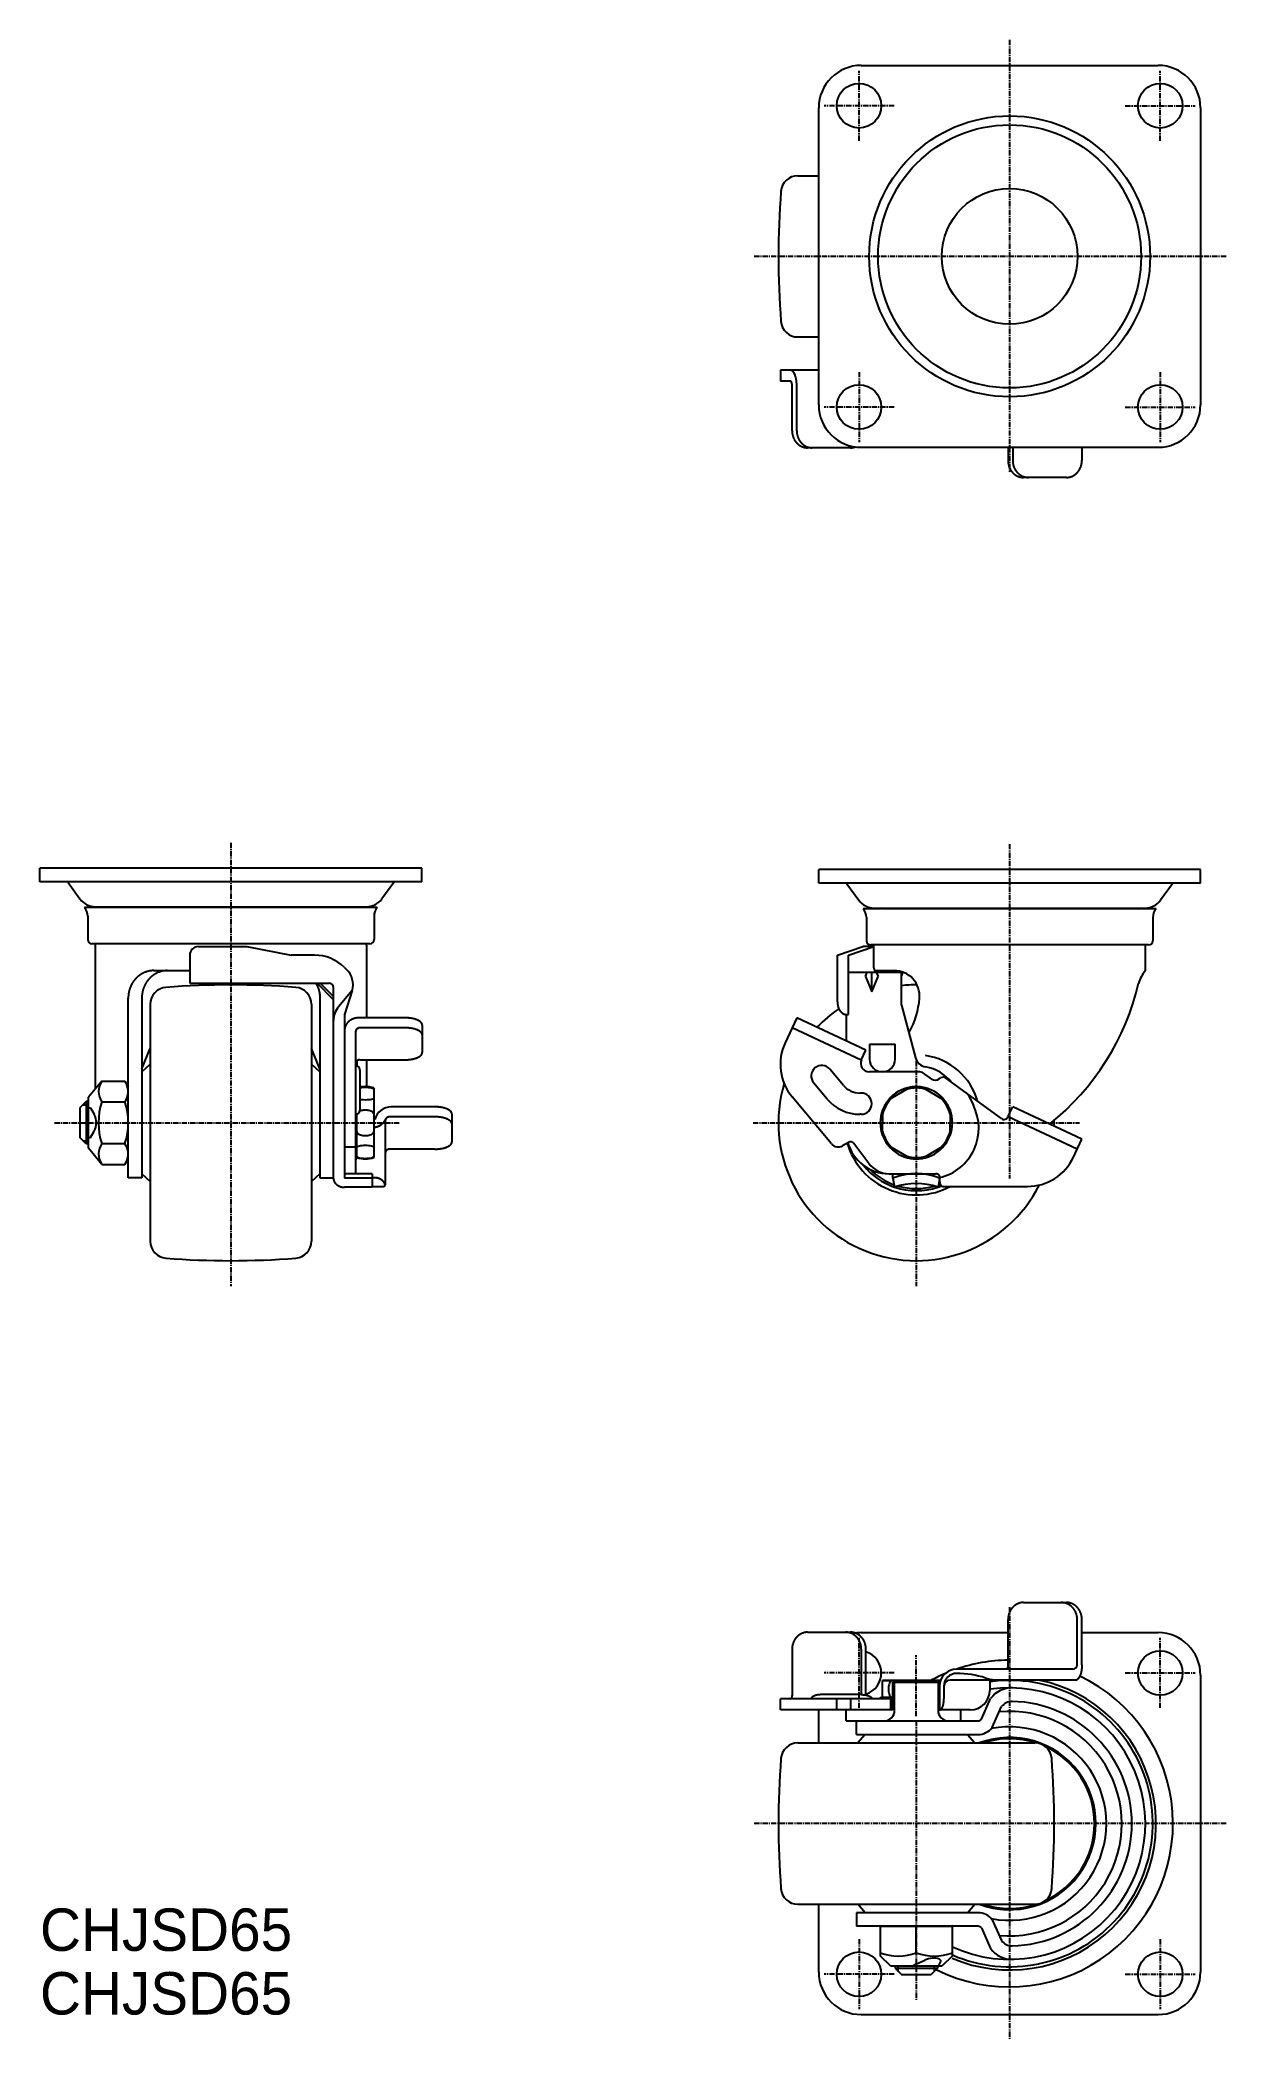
# Model space of a CAD drawing. Extents: x -3464 to -3184, y -524 to -53.
import ezdxf

# ---------------------------------------------------------------- set-up
doc = ezdxf.new("R2010")
doc.units = 0
doc.linetypes.add('CENTER', pattern=[2, 1.25, -0.25, 0.25, -0.25])
doc.layers.get('0').update_dxf_attribs({"linetype": 'CONTINUOUS'})
doc.layers.add('CENTER', color=1, linetype='CENTER')

msp = doc.modelspace()

# ---------------------------------------------------------------- texts
at = {"color": 7, "linetype": 'CONTINUOUS'}
for p in [(-3463.85, -503.44), (-3463.85, -518.44)]:
    msp.add_text('CHJSD65', height=10, dxfattribs=at).set_placement(p)

# ---------------------------------------------------------------- linework, layer by layer
at = {"color": 7, "linetype": 'CONTINUOUS'}
for p, q in [((-3270.27, -59.08), (-3200.27, -59.08)), ((-3280.27, -139.08), (-3280.27, -69.08)), ((-3190.27, -69.08), (-3190.27, -139.08)), ((-3285.19, -85.08), (-3280.27, -85.08)), ((-3285.19, -123.08), (-3280.27, -123.08)), ((-3289.32, -130.88), (-3289.32, -133.48)), ((-3280.27, -130.88), (-3289.32, -130.88)), ((-3286.98, -133.48), (-3289.32, -133.48)), ((-3286.56, -145.18), (-3286.56, -134.48)), ((-3285.46, -145.18), (-3285.46, -134.48)), ((-3272.77, -149.18), (-3282.93, -149.18)), ((-3270.27, -149.08), (-3200.27, -149.08)), ((-3235.65, -149.08), (-3235.65, -152.18)), ((-3234.55, -149.08), (-3234.55, -152.18)), ((-3234.55, -149.08), (-3234.55, -152.18)), ((-3218.24, -149.08), (-3218.24, -152.18)), ((-3221.87, -156.18), (-3232.03, -156.18)), ((-3463.85, -251.47), (-3463.85, -248.27)), ((-3373.85, -248.27), (-3463.85, -248.27)), ((-3373.85, -251.47), (-3373.85, -248.27)), ((-3280.27, -251.77), (-3280.27, -248.57)), ((-3190.27, -248.57), (-3280.27, -248.57)), ((-3190.27, -251.77), (-3190.27, -248.57)), ((-3373.85, -251.47), (-3463.85, -251.47)), ((-3457.23, -251.63), (-3454.42, -255.51)), ((-3380.47, -251.63), (-3383.27, -255.51)), ((-3190.27, -251.77), (-3280.27, -251.77)), ((-3273.65, -251.93), (-3270.84, -255.81)), ((-3196.89, -251.93), (-3199.69, -255.81)), ((-3384.35, -257.57), (-3453.35, -257.57)), ((-3450.78, -257.37), (-3386.92, -257.37)), ((-3448.93, -257.37), (-3449.19, -257.57)), ((-3388.76, -257.37), (-3388.5, -257.57)), ((-3200.77, -257.87), (-3269.77, -257.87)), ((-3267.41, -257.67), (-3203.34, -257.67)), ((-3265.35, -257.67), (-3265.61, -257.87)), ((-3206.47, -257.87), (-3206.77, -257.87)), ((-3205.18, -257.67), (-3204.93, -257.87)), ((-3452.6, -259.55), (-3452.6, -265.07)), ((-3385.1, -259.55), (-3385.1, -265.07)), ((-3269.02, -259.85), (-3269.02, -265.37)), ((-3201.52, -259.87), (-3201.52, -265.37)), ((-3386.1, -266.07), (-3451.6, -266.07)), ((-3450.85, -266.41), (-3450.85, -300.33)), ((-3426.55, -266.76), (-3415.05, -266.76)), ((-3415.05, -266.76), (-3404.66, -268.77)), ((-3386.85, -266.41), (-3386.85, -283.54)), ((-3275.87, -268.75), (-3269.87, -266.75)), ((-3273.27, -268.75), (-3267.27, -266.75)), ((-3267.27, -266.75), (-3269.87, -266.75)), ((-3202.52, -266.37), (-3268.02, -266.37)), ((-3267.27, -271.75), (-3267.27, -266.41)), ((-3267.27, -271.75), (-3267.27, -266.41)), ((-3203.27, -272.41), (-3203.27, -266.41)), ((-3437.05, -272.41), (-3428.55, -272.41)), ((-3428.55, -268.75), (-3428.55, -275.37)), ((-3399.12, -268.77), (-3404.66, -268.77)), ((-3392.13, -271.62), (-3391.61, -272.13)), ((-3275.87, -279.75), (-3275.87, -268.75)), ((-3273.27, -282.75), (-3273.27, -268.75)), ((-3273.27, -272.75), (-3260.77, -272.75)), ((-3269.28, -273.81), (-3268.84, -272.75)), ((-3267.77, -277.41), (-3267.77, -272.75)), ((-3267.03, -272.41), (-3262.49, -272.41)), ((-3266.7, -272.75), (-3266.26, -273.81)), ((-3260.77, -280.57), (-3260.77, -272.75)), ((-3428.55, -275.37), (-3395.65, -275.37)), ((-3394.65, -279.26), (-3398.54, -275.37)), ((-3394.65, -278.5), (-3397.78, -275.37)), ((-3394.65, -321.43), (-3394.65, -276.35)), ((-3390.24, -277.11), (-3393.47, -280.95)), ((-3390.24, -277.11), (-3392.05, -282.75)), ((-3269.28, -273.81), (-3267.77, -277.41)), ((-3267.77, -277.41), (-3266.26, -273.81)), ((-3443.05, -321.27), (-3443.05, -278.92)), ((-3439.85, -278.92), (-3439.85, -321.27)), ((-3437.85, -280.34), (-3437.85, -336.19)), ((-3399.85, -280.34), (-3399.85, -336.19)), ((-3397.85, -278.92), (-3397.85, -321.27)), ((-3392.05, -282.75), (-3392.05, -321.31)), ((-3273.77, -282.75), (-3273.27, -282.75)), ((-3273.77, -282.75), (-3273.77, -288.99)), ((-3260.77, -280.57), (-3257.45, -292.93)), ((-3389.45, -286.8), (-3389.45, -320.27)), ((-3377.75, -283.54), (-3388.75, -283.54)), ((-3377.75, -285.89), (-3388.45, -285.89)), ((-3373.75, -285.23), (-3373.75, -291.73)), ((-3285.46, -283.54), (-3288.2, -289.41)), ((-3270.24, -293.5), (-3286.56, -285.89)), ((-3269.14, -291.14), (-3285.46, -283.54)), ((-3439.85, -295.57), (-3437.85, -290.79)), ((-3397.85, -295.57), (-3399.85, -290.79)), ((-3270.24, -293.5), (-3269.14, -291.14)), ((-3268.27, -289.77), (-3268.27, -293.27)), ((-3268.27, -289.77), (-3262.27, -289.77)), ((-3262.27, -293.27), (-3262.27, -289.77)), ((-3439.85, -296.23), (-3437.85, -294.46)), ((-3397.85, -296.23), (-3399.85, -294.46)), ((-3389.15, -293.68), (-3389.15, -294.81)), ((-3388.45, -293.42), (-3377.75, -293.42)), ((-3388.45, -295.77), (-3388.45, -305.27)), ((-3386.85, -293.42), (-3386.85, -299.77)), ((-3274.43, -299.48), (-3277.64, -295.66)), ((-3256.41, -296.27), (-3268.39, -296.27)), ((-3253.65, -297.98), (-3255.84, -296.45)), ((-3449.29, -298.45), (-3452.45, -302.27)), ((-3449.29, -298.45), (-3443.81, -298.45)), ((-3443.81, -298.45), (-3443.05, -299.77)), ((-3443.05, -316.77), (-3443.05, -299.77)), ((-3385.15, -300.07), (-3385.15, -316.47)), ((-3278.26, -302.69), (-3281.47, -298.87)), ((-3270.27, -301.27), (-3270.6, -301.27)), ((-3258.61, -299.87), (-3263.87, -302.91)), ((-3255.93, -299.87), (-3250.67, -302.91)), ((-3251.89, -297.95), (-3251.57, -297.71)), ((-3237.17, -307.3), (-3250.38, -297.7)), ((-3245.16, -301.49), (-3243.82, -304.15)), ((-3452.95, -303.27), (-3454.45, -304.77)), ((-3454.45, -304.77), (-3454.45, -311.77)), ((-3452.45, -303.27), (-3452.95, -303.27)), ((-3452.95, -303.27), (-3452.95, -313.27)), ((-3452.45, -314.27), (-3452.45, -302.27)), ((-3452.45, -304.77), (-3451.95, -304.77)), ((-3451.95, -304.77), (-3451.05, -306.27)), ((-3449.29, -303.36), (-3443.81, -303.36)), ((-3389.15, -314.27), (-3389.15, -306.22)), ((-3370.75, -304.51), (-3381.05, -304.51)), ((-3366.75, -306.21), (-3366.75, -312.79)), ((-3277.23, -313.26), (-3286.51, -302.19)), ((-3270.27, -306.27), (-3270.6, -306.27)), ((-3265.21, -305.23), (-3265.21, -308.27)), ((-3249.33, -305.23), (-3249.33, -308.27)), ((-3235.67, -306.91), (-3234.55, -304.51)), ((-3218.24, -312.12), (-3234.55, -304.51)), ((-3451.95, -311.77), (-3451.05, -310.27)), ((-3384.91, -307.49), (-3385.15, -307.49)), ((-3382.45, -307.78), (-3382.45, -322.87)), ((-3370.75, -306.87), (-3381.45, -306.87)), ((-3265.21, -311.3), (-3265.21, -308.27)), ((-3249.33, -311.3), (-3249.33, -308.27)), ((-3219.34, -314.48), (-3235.65, -306.87)), ((-3452.95, -313.27), (-3454.45, -311.77)), ((-3452.45, -313.27), (-3452.95, -313.27)), ((-3452.45, -311.77), (-3451.95, -311.77)), ((-3449.29, -318.08), (-3452.45, -314.27)), ((-3449.29, -313.17), (-3443.81, -313.17)), ((-3392.05, -313.98), (-3389.45, -313.98)), ((-3389.15, -316.77), (-3389.15, -314.27)), ((-3370.75, -314.48), (-3381.45, -314.48)), ((-3273.29, -312.9), (-3274.69, -313.71)), ((-3268.43, -317.88), (-3271.99, -313.16)), ((-3258.61, -316.66), (-3263.87, -313.63)), ((-3255.93, -316.66), (-3250.67, -313.63)), ((-3220.21, -316.34), (-3218.24, -312.12)), ((-3449.29, -318.08), (-3443.81, -318.08)), ((-3443.81, -318.08), (-3443.05, -316.77)), ((-3439.85, -320.3), (-3437.85, -322.08)), ((-3397.85, -320.3), (-3399.85, -322.08)), ((-3388.55, -320.27), (-3392.05, -320.27)), ((-3385.55, -320.27), (-3392.05, -320.27)), ((-3389.45, -316.77), (-3389.15, -316.77)), ((-3385.55, -320.27), (-3385.55, -323.47)), ((-3263.77, -320.27), (-3252.77, -320.27)), ((-3262.77, -321.31), (-3262.77, -320.27)), ((-3439.85, -321.27), (-3443.05, -321.27)), ((-3397.85, -321.27), (-3394.65, -321.27)), ((-3385.55, -321.31), (-3392.05, -321.31)), ((-3385.55, -323.47), (-3392.05, -323.47)), ((-3385.05, -321.21), (-3385.55, -321.21)), ((-3385.55, -323.27), (-3382.85, -323.27)), ((-3262.77, -321.31), (-3262.4, -323.47)), ((-3251.77, -321.31), (-3252.14, -323.47)), ((-3251.77, -320.93), (-3251.77, -322.2)), ((-3250.77, -323.27), (-3231.08, -323.27)), ((-3232.03, -421.34), (-3221.87, -421.34)), ((-3282.93, -428.34), (-3272.77, -428.34)), ((-3270.27, -428.44), (-3235.65, -428.44)), ((-3235.65, -436.04), (-3235.65, -425.34)), ((-3219.34, -436.04), (-3219.34, -425.34)), ((-3219.34, -436.04), (-3219.34, -425.34)), ((-3218.24, -436.04), (-3218.24, -425.34)), ((-3218.24, -428.44), (-3200.27, -428.44)), ((-3286.56, -432.34), (-3286.56, -443.04)), ((-3270.24, -432.34), (-3270.24, -443.04)), ((-3269.14, -443.15), (-3269.14, -432.34)), ((-3220.34, -437.04), (-3247.77, -437.04)), ((-3270.27, -443.04), (-3279.55, -443.04)), ((-3265.21, -443.74), (-3265.21, -439.74)), ((-3251.55, -439.74), (-3265.21, -439.74)), ((-3265.21, -439.74), (-3251.55, -439.74)), ((-3262.77, -446.64), (-3262.77, -440.14)), ((-3262.77, -440.14), (-3251.77, -440.14)), ((-3262.4, -446.74), (-3262.4, -440.14)), ((-3252.14, -440.14), (-3252.14, -446.74)), ((-3251.77, -440.14), (-3251.77, -446.64)), ((-3250.77, -441.04), (-3250.77, -444.04)), ((-3219.76, -439.64), (-3249.27, -439.64)), ((-3239.95, -440.04), (-3239.95, -442.04)), ((-3190.27, -438.44), (-3190.27, -508.44)), ((-3289.32, -446.64), (-3289.32, -444.04)), ((-3262.77, -444.04), (-3289.32, -444.04)), ((-3262.91, -446.64), (-3289.32, -446.64)), ((-3280.27, -454.44), (-3280.27, -446.64)), ((-3276.04, -446.64), (-3276.04, -444.04)), ((-3273.77, -449.24), (-3273.77, -446.64)), ((-3262.77, -446.64), (-3273.77, -446.64)), ((-3272.79, -444.04), (-3272.79, -446.64)), ((-3265.77, -443.74), (-3262.77, -443.74)), ((-3265.77, -444.04), (-3265.77, -443.74)), ((-3262.77, -443.74), (-3265.21, -443.74)), ((-3263.37, -444.04), (-3263.37, -446.64)), ((-3246.77, -446.64), (-3251.77, -446.64)), ((-3244.55, -446.64), (-3251.77, -446.64)), ((-3246.77, -449.24), (-3246.77, -446.64)), ((-3241.92, -448.85), (-3239.75, -443.98)), ((-3239.38, -450.79), (-3237.17, -445.87)), ((-3273.77, -449.24), (-3242.72, -449.24)), ((-3271.37, -452.44), (-3271.37, -449.24)), ((-3271.37, -452.44), (-3242.72, -452.44)), ((-3269.3, -452.44), (-3271.08, -454.44)), ((-3245.23, -452.44), (-3243.46, -454.44)), ((-3285.19, -454.44), (-3229.34, -454.44)), ((-3285.19, -492.44), (-3229.34, -492.44)), ((-3280.27, -508.44), (-3280.27, -492.44)), ((-3271.37, -494.44), (-3271.37, -497.64)), ((-3242.72, -494.44), (-3271.37, -494.44)), ((-3269.3, -494.44), (-3271.08, -492.44)), ((-3245.23, -494.44), (-3243.46, -492.44)), ((-3242.72, -497.64), (-3271.37, -497.64)), ((-3265.77, -497.64), (-3265.77, -504.64)), ((-3265.77, -497.64), (-3248.77, -497.64)), ((-3257.27, -503.88), (-3257.27, -497.64)), ((-3248.77, -504.64), (-3248.77, -497.64)), ((-3241.92, -498.03), (-3239.75, -502.91)), ((-3239.38, -496.09), (-3237.17, -501.01)), ((-3263.27, -507.04), (-3265.77, -504.64)), ((-3251.27, -507.04), (-3263.27, -507.04)), ((-3262.27, -507.04), (-3262.27, -507.54)), ((-3262.27, -507.54), (-3260.77, -509.04)), ((-3262.27, -507.54), (-3252.27, -507.54)), ((-3260.77, -509.04), (-3253.77, -509.04)), ((-3258.18, -507.04), (-3257.36, -506.54)), ((-3257.36, -506.54), (-3255.25, -505.64)), ((-3252.27, -507.54), (-3253.77, -509.04)), ((-3252.27, -507.04), (-3252.27, -507.54)), ((-3252.12, -507.04), (-3251.79, -506.54)), ((-3251.79, -506.54), (-3251.55, -506.11)), ((-3248.77, -504.64), (-3251.27, -507.04)), ((-3270.27, -518.44), (-3200.27, -518.44))]:
    msp.add_line(p, q, dxfattribs=at)
at = {"color": 3, "linetype": 'CONTINUOUS'}
for p, q in [((-3453.7, -304.02), (-3452.45, -304.02)), ((-3453.7, -312.52), (-3452.45, -312.52)), ((-3261.52, -508.29), (-3261.52, -507.04)), ((-3253.02, -508.29), (-3253.02, -507.04))]:
    msp.add_line(p, q, dxfattribs=at)
at = {"color": 7, "linetype": 'CONTINUOUS'}
for points in [[(-3388.45, -299.99, -0.028148), (-3387.97, -299.92, -0.025435), (-3387.15, -299.87, -0.025435), (-3386.32, -299.92, -0.034987), (-3385.73, -300.02, -0.0739), (-3385.23, -300.23, -0.264449), (-3385.15, -300.37)], [(-3388.47, -305.48, -0.054071), (-3387.96, -305.31, -0.050387), (-3387.15, -305.23, -0.050387), (-3386.34, -305.31, -0.064221), (-3385.73, -305.52, -0.103862), (-3385.27, -305.89, -0.176531), (-3385.15, -306.22)], [(-3385.15, -302.41, -0.264449), (-3385.23, -302.56, -0.0739), (-3385.73, -302.76, -0.034987), (-3386.32, -302.87, -0.025435), (-3387.15, -302.91, -0.025435), (-3387.97, -302.87, -0.028148), (-3388.45, -302.79, -0.028148)], [(-3389.15, -310.32, 0.176531), (-3389.03, -310.65, 0.103862), (-3388.56, -311.01, 0.064221), (-3387.96, -311.22, 0.050387), (-3387.15, -311.3, 0.050387), (-3386.34, -311.22, 0.064221), (-3385.73, -311.01, 0.103862), (-3385.27, -310.65, 0.176531), (-3385.15, -310.32, 0.176531)], [(-3385.15, -314.12, 0.264449), (-3385.23, -313.98, 0.0739), (-3385.73, -313.77, 0.034987), (-3386.32, -313.67, 0.025435), (-3387.15, -313.63, 0.025435), (-3387.97, -313.67, 0.034987), (-3388.56, -313.77, 0.0739), (-3389.07, -313.98, 0.264449), (-3389.15, -314.12, 0.264449)], [(-3389.15, -316.17, 0.264449), (-3389.07, -316.31, 0.0739), (-3388.56, -316.52, 0.034987), (-3387.97, -316.62, 0.025435), (-3387.15, -316.66, 0.025435), (-3386.32, -316.62, 0.034987), (-3385.73, -316.52, 0.0739), (-3385.23, -316.31, 0.264449), (-3385.15, -316.17, 0.264449)], [(-3262.86, -439.74, 0.176531), (-3263.2, -439.86, 0.103862), (-3263.56, -440.33, 0.064221), (-3263.77, -440.93, 0.050387), (-3263.85, -441.74, 0.050387), (-3263.77, -442.55, 0.064221), (-3263.56, -443.16, 0.103862), (-3263.2, -443.62, 0.176531), (-3262.86, -443.74, 0.176531)], [(-3259.61, -439.74, -0.176531), (-3259.28, -439.86, -0.065996), (-3259.02, -440.14, -0.065996)], [(-3254.92, -439.74, 0.176531), (-3255.26, -439.86, 0.065996), (-3255.51, -440.14, 0.065996)], [(-3251.67, -439.74, -0.056601), (-3251.56, -439.76, -0.056601)]]:
    msp.add_lwpolyline(points, format="xyb", dxfattribs=at)
for points in [[(-3285.46, -134.48, 0), (-3285.46, -134.44, 0), (-3285.46, -134.4, 0), (-3285.46, -134.35, 0), (-3285.46, -134.31, 0), (-3285.46, -134.26, 0), (-3285.46, -134.22, 0), (-3285.46, -134.18, 0), (-3285.47, -134.13, 0), (-3285.47, -134.09, 0), (-3285.47, -134.04, 0), (-3285.47, -134, 0), (-3285.47, -133.96, 0), (-3285.48, -133.91, 0), (-3285.48, -133.87, 0), (-3285.48, -133.82, 0), (-3285.49, -133.78, 0), (-3285.49, -133.74, 0), (-3285.49, -133.69, 0), (-3285.5, -133.65, 0), (-3285.5, -133.61, 0), (-3285.51, -133.57, 0), (-3285.51, -133.52, 0), (-3285.52, -133.48, 0), (-3285.52, -133.44, 0), (-3285.53, -133.4, 0), (-3285.53, -133.35, 0), (-3285.54, -133.31, 0), (-3285.55, -133.27, 0), (-3285.55, -133.23, 0), (-3285.56, -133.19, 0), (-3285.57, -133.15, 0), (-3285.57, -133.11, 0), (-3285.58, -133.06, 0), (-3285.59, -133.03, 0), (-3285.6, -132.99, 0), (-3285.6, -132.94, 0), (-3285.61, -132.91, 0), (-3285.62, -132.87, 0), (-3285.63, -132.83, 0), (-3285.64, -132.79, 0), (-3285.65, -132.75, 0), (-3285.66, -132.71, 0), (-3285.66, -132.67, 0), (-3285.67, -132.63, 0), (-3285.68, -132.59, 0), (-3285.69, -132.56, 0), (-3285.7, -132.52, 0), (-3285.71, -132.48, 0), (-3285.72, -132.45, 0), (-3285.74, -132.41, 0), (-3285.75, -132.38, 0), (-3285.76, -132.34, 0), (-3285.77, -132.3, 0), (-3285.78, -132.27, 0), (-3285.79, -132.23, 0), (-3285.8, -132.2, 0), (-3285.81, -132.17, 0), (-3285.83, -132.13, 0), (-3285.84, -132.1, 0), (-3285.85, -132.07, 0), (-3285.86, -132.03, 0), (-3285.88, -132, 0), (-3285.89, -131.97, 0), (-3285.9, -131.94, 0), (-3285.92, -131.91, 0), (-3285.93, -131.88, 0), (-3285.94, -131.85, 0), (-3285.96, -131.82, 0), (-3285.97, -131.79, 0), (-3285.99, -131.76, 0), (-3286, -131.73, 0), (-3286.01, -131.7, 0), (-3286.03, -131.67, 0), (-3286.04, -131.65, 0), (-3286.06, -131.62, 0), (-3286.07, -131.59, 0), (-3286.09, -131.57, 0), (-3286.1, -131.54, 0), (-3286.12, -131.51, 0), (-3286.13, -131.49, 0), (-3286.15, -131.47, 0), (-3286.17, -131.44, 0), (-3286.18, -131.42, 0), (-3286.2, -131.4, 0), (-3286.21, -131.37, 0), (-3286.23, -131.35, 0), (-3286.25, -131.33, 0), (-3286.26, -131.31, 0), (-3286.28, -131.29, 0), (-3286.3, -131.27, 0), (-3286.31, -131.25, 0), (-3286.33, -131.23, 0), (-3286.35, -131.21, 0), (-3286.36, -131.19, 0), (-3286.38, -131.18, 0), (-3286.4, -131.16, 0), (-3286.41, -131.14, 0), (-3286.43, -131.12, 0), (-3286.45, -131.11, 0), (-3286.47, -131.09, 0), (-3286.48, -131.08, 0), (-3286.5, -131.07, 0), (-3286.52, -131.05, 0), (-3286.54, -131.04, 0), (-3286.56, -131.03, 0), (-3286.57, -131.01, 0), (-3286.59, -131, 0), (-3286.61, -130.99, 0), (-3286.63, -130.98, 0), (-3286.65, -130.97, 0), (-3286.66, -130.96, 0), (-3286.68, -130.95, 0), (-3286.7, -130.94, 0), (-3286.72, -130.94, 0), (-3286.74, -130.93, 0), (-3286.76, -130.92, 0), (-3286.77, -130.92, 0), (-3286.79, -130.91, 0), (-3286.81, -130.91, 0), (-3286.83, -130.9, 0), (-3286.85, -130.9, 0), (-3286.87, -130.89, 0), (-3286.89, -130.89, 0), (-3286.9, -130.89, 0), (-3286.92, -130.89, 0), (-3286.94, -130.88, 0), (-3286.96, -130.88, 0), (-3286.98, -130.88, 0)], [(-3286.56, -134.48, 0), (-3286.56, -134.47, 0), (-3286.56, -134.46, 0), (-3286.56, -134.45, 0), (-3286.56, -134.44, 0), (-3286.56, -134.42, 0), (-3286.56, -134.41, 0), (-3286.56, -134.4, 0), (-3286.56, -134.39, 0), (-3286.56, -134.37, 0), (-3286.56, -134.36, 0), (-3286.56, -134.35, 0), (-3286.56, -134.34, 0), (-3286.56, -134.32, 0), (-3286.56, -134.31, 0), (-3286.56, -134.3, 0), (-3286.56, -134.29, 0), (-3286.57, -134.28, 0), (-3286.57, -134.26, 0), (-3286.57, -134.25, 0), (-3286.57, -134.24, 0), (-3286.57, -134.23, 0), (-3286.57, -134.22, 0), (-3286.57, -134.21, 0), (-3286.57, -134.19, 0), (-3286.58, -134.18, 0), (-3286.58, -134.17, 0), (-3286.58, -134.16, 0), (-3286.58, -134.15, 0), (-3286.58, -134.13, 0), (-3286.58, -134.12, 0), (-3286.59, -134.11, 0), (-3286.59, -134.1, 0), (-3286.59, -134.09, 0), (-3286.59, -134.08, 0), (-3286.59, -134.07, 0), (-3286.6, -134.06, 0), (-3286.6, -134.04, 0), (-3286.6, -134.03, 0), (-3286.6, -134.02, 0), (-3286.61, -134.01, 0), (-3286.61, -134, 0), (-3286.61, -133.99, 0), (-3286.61, -133.98, 0), (-3286.62, -133.97, 0), (-3286.62, -133.96, 0), (-3286.62, -133.95, 0), (-3286.62, -133.94, 0), (-3286.63, -133.93, 0), (-3286.63, -133.92, 0), (-3286.63, -133.91, 0), (-3286.64, -133.9, 0), (-3286.64, -133.89, 0), (-3286.64, -133.88, 0), (-3286.65, -133.87, 0), (-3286.65, -133.86, 0), (-3286.65, -133.85, 0), (-3286.66, -133.84, 0), (-3286.66, -133.83, 0), (-3286.66, -133.82, 0), (-3286.67, -133.81, 0), (-3286.67, -133.8, 0), (-3286.67, -133.79, 0), (-3286.68, -133.78, 0), (-3286.68, -133.78, 0), (-3286.68, -133.77, 0), (-3286.69, -133.76, 0), (-3286.69, -133.75, 0), (-3286.7, -133.74, 0), (-3286.7, -133.74, 0), (-3286.7, -133.73, 0), (-3286.71, -133.72, 0), (-3286.71, -133.71, 0), (-3286.72, -133.7, 0), (-3286.72, -133.69, 0), (-3286.72, -133.69, 0), (-3286.73, -133.68, 0), (-3286.73, -133.67, 0), (-3286.74, -133.67, 0), (-3286.74, -133.66, 0), (-3286.74, -133.65, 0), (-3286.75, -133.65, 0), (-3286.75, -133.64, 0), (-3286.76, -133.63, 0), (-3286.76, -133.63, 0), (-3286.77, -133.62, 0), (-3286.77, -133.61, 0), (-3286.78, -133.61, 0), (-3286.78, -133.6, 0), (-3286.78, -133.6, 0), (-3286.79, -133.59, 0), (-3286.79, -133.59, 0), (-3286.8, -133.58, 0), (-3286.8, -133.57, 0), (-3286.81, -133.57, 0), (-3286.81, -133.56, 0), (-3286.82, -133.56, 0), (-3286.82, -133.56, 0), (-3286.83, -133.55, 0), (-3286.83, -133.55, 0), (-3286.84, -133.54, 0), (-3286.84, -133.54, 0), (-3286.85, -133.53, 0), (-3286.85, -133.53, 0), (-3286.86, -133.53, 0), (-3286.86, -133.52, 0), (-3286.87, -133.52, 0), (-3286.87, -133.52, 0), (-3286.88, -133.51, 0), (-3286.88, -133.51, 0), (-3286.89, -133.51, 0), (-3286.89, -133.51, 0), (-3286.9, -133.5, 0), (-3286.9, -133.5, 0), (-3286.91, -133.5, 0), (-3286.91, -133.5, 0), (-3286.92, -133.5, 0), (-3286.92, -133.49, 0), (-3286.93, -133.49, 0), (-3286.93, -133.49, 0), (-3286.94, -133.49, 0), (-3286.94, -133.49, 0), (-3286.95, -133.49, 0), (-3286.95, -133.49, 0), (-3286.96, -133.49, 0), (-3286.96, -133.49, 0), (-3286.97, -133.48, 0), (-3286.97, -133.48, 0), (-3286.98, -133.48, 0)], [(-3286.56, -145.18, 0), (-3286.56, -145.23, 0), (-3286.56, -145.28, 0), (-3286.55, -145.33, 0), (-3286.55, -145.38, 0), (-3286.55, -145.43, 0), (-3286.55, -145.48, 0), (-3286.54, -145.53, 0), (-3286.54, -145.58, 0), (-3286.53, -145.62, 0), (-3286.53, -145.67, 0), (-3286.52, -145.72, 0), (-3286.52, -145.77, 0), (-3286.51, -145.82, 0), (-3286.5, -145.87, 0), (-3286.5, -145.92, 0), (-3286.49, -145.96, 0), (-3286.48, -146.01, 0), (-3286.47, -146.06, 0), (-3286.46, -146.11, 0), (-3286.45, -146.16, 0), (-3286.44, -146.2, 0), (-3286.43, -146.25, 0), (-3286.41, -146.3, 0), (-3286.4, -146.34, 0), (-3286.39, -146.39, 0), (-3286.37, -146.44, 0), (-3286.36, -146.49, 0), (-3286.34, -146.53, 0), (-3286.33, -146.58, 0), (-3286.31, -146.62, 0), (-3286.3, -146.67, 0), (-3286.28, -146.72, 0), (-3286.26, -146.76, 0), (-3286.25, -146.81, 0), (-3286.23, -146.85, 0), (-3286.21, -146.89, 0), (-3286.19, -146.94, 0), (-3286.17, -146.98, 0), (-3286.15, -147.03, 0), (-3286.13, -147.07, 0), (-3286.11, -147.11, 0), (-3286.09, -147.16, 0), (-3286.06, -147.2, 0), (-3286.04, -147.24, 0), (-3286.02, -147.28, 0), (-3285.99, -147.32, 0), (-3285.97, -147.37, 0), (-3285.95, -147.41, 0), (-3285.92, -147.45, 0), (-3285.9, -147.49, 0), (-3285.87, -147.53, 0), (-3285.84, -147.57, 0), (-3285.82, -147.61, 0), (-3285.79, -147.65, 0), (-3285.76, -147.68, 0), (-3285.73, -147.72, 0), (-3285.71, -147.76, 0), (-3285.68, -147.8, 0), (-3285.65, -147.83, 0), (-3285.62, -147.87, 0), (-3285.59, -147.91, 0), (-3285.56, -147.94, 0), (-3285.53, -147.98, 0), (-3285.49, -148.01, 0), (-3285.46, -148.05, 0), (-3285.43, -148.08, 0), (-3285.4, -148.11, 0), (-3285.37, -148.15, 0), (-3285.33, -148.18, 0), (-3285.3, -148.21, 0), (-3285.27, -148.24, 0), (-3285.23, -148.28, 0), (-3285.2, -148.31, 0), (-3285.16, -148.34, 0), (-3285.13, -148.37, 0), (-3285.09, -148.4, 0), (-3285.05, -148.43, 0), (-3285.02, -148.45, 0), (-3284.98, -148.48, 0), (-3284.95, -148.51, 0), (-3284.91, -148.54, 0), (-3284.87, -148.56, 0), (-3284.83, -148.59, 0), (-3284.8, -148.62, 0), (-3284.76, -148.64, 0), (-3284.72, -148.66, 0), (-3284.68, -148.69, 0), (-3284.64, -148.71, 0), (-3284.6, -148.73, 0), (-3284.56, -148.76, 0), (-3284.52, -148.78, 0), (-3284.48, -148.8, 0), (-3284.44, -148.82, 0), (-3284.4, -148.84, 0), (-3284.36, -148.86, 0), (-3284.32, -148.88, 0), (-3284.28, -148.9, 0), (-3284.24, -148.92, 0), (-3284.19, -148.93, 0), (-3284.15, -148.95, 0), (-3284.11, -148.97, 0), (-3284.07, -148.98, 0), (-3284.03, -149, 0), (-3283.98, -149.01, 0), (-3283.94, -149.03, 0), (-3283.9, -149.04, 0), (-3283.86, -149.05, 0), (-3283.81, -149.06, 0), (-3283.77, -149.08, 0), (-3283.73, -149.09, 0), (-3283.68, -149.1, 0), (-3283.64, -149.11, 0), (-3283.59, -149.12, 0), (-3283.55, -149.12, 0), (-3283.51, -149.13, 0), (-3283.46, -149.14, 0), (-3283.42, -149.15, 0), (-3283.38, -149.15, 0), (-3283.33, -149.16, 0), (-3283.29, -149.16, 0), (-3283.24, -149.17, 0), (-3283.2, -149.17, 0), (-3283.15, -149.18, 0), (-3283.11, -149.18, 0), (-3283.06, -149.18, 0), (-3283.02, -149.18, 0), (-3282.98, -149.18, 0), (-3282.93, -149.18, 0)], [(-3285.46, -145.18, 0), (-3285.46, -145.23, 0), (-3285.46, -145.28, 0), (-3285.46, -145.33, 0), (-3285.45, -145.38, 0), (-3285.45, -145.43, 0), (-3285.45, -145.48, 0), (-3285.44, -145.53, 0), (-3285.44, -145.58, 0), (-3285.44, -145.62, 0), (-3285.43, -145.67, 0), (-3285.42, -145.72, 0), (-3285.42, -145.77, 0), (-3285.41, -145.82, 0), (-3285.4, -145.87, 0), (-3285.4, -145.92, 0), (-3285.39, -145.96, 0), (-3285.38, -146.01, 0), (-3285.37, -146.06, 0), (-3285.36, -146.11, 0), (-3285.35, -146.16, 0), (-3285.34, -146.2, 0), (-3285.33, -146.25, 0), (-3285.31, -146.3, 0), (-3285.3, -146.34, 0), (-3285.29, -146.39, 0), (-3285.27, -146.44, 0), (-3285.26, -146.49, 0), (-3285.25, -146.53, 0), (-3285.23, -146.58, 0), (-3285.21, -146.62, 0), (-3285.2, -146.67, 0), (-3285.18, -146.72, 0), (-3285.16, -146.76, 0), (-3285.15, -146.81, 0), (-3285.13, -146.85, 0), (-3285.11, -146.89, 0), (-3285.09, -146.94, 0), (-3285.07, -146.98, 0), (-3285.05, -147.03, 0), (-3285.03, -147.07, 0), (-3285.01, -147.11, 0), (-3284.99, -147.16, 0), (-3284.96, -147.2, 0), (-3284.94, -147.24, 0), (-3284.92, -147.28, 0), (-3284.9, -147.32, 0), (-3284.87, -147.37, 0), (-3284.85, -147.41, 0), (-3284.82, -147.45, 0), (-3284.8, -147.49, 0), (-3284.77, -147.53, 0), (-3284.74, -147.57, 0), (-3284.72, -147.61, 0), (-3284.69, -147.65, 0), (-3284.66, -147.68, 0), (-3284.63, -147.72, 0), (-3284.61, -147.76, 0), (-3284.58, -147.8, 0), (-3284.55, -147.83, 0), (-3284.52, -147.87, 0), (-3284.49, -147.91, 0), (-3284.46, -147.94, 0), (-3284.43, -147.98, 0), (-3284.4, -148.01, 0), (-3284.36, -148.05, 0), (-3284.33, -148.08, 0), (-3284.3, -148.11, 0), (-3284.27, -148.15, 0), (-3284.23, -148.18, 0), (-3284.2, -148.21, 0), (-3284.17, -148.24, 0), (-3284.13, -148.28, 0), (-3284.1, -148.31, 0), (-3284.06, -148.34, 0), (-3284.03, -148.37, 0), (-3283.99, -148.4, 0), (-3283.96, -148.43, 0), (-3283.92, -148.45, 0), (-3283.88, -148.48, 0), (-3283.85, -148.51, 0), (-3283.81, -148.54, 0), (-3283.77, -148.56, 0), (-3283.73, -148.59, 0), (-3283.7, -148.62, 0), (-3283.66, -148.64, 0), (-3283.62, -148.66, 0), (-3283.58, -148.69, 0), (-3283.54, -148.71, 0), (-3283.5, -148.73, 0), (-3283.46, -148.76, 0), (-3283.42, -148.78, 0), (-3283.38, -148.8, 0), (-3283.34, -148.82, 0), (-3283.3, -148.84, 0), (-3283.26, -148.86, 0), (-3283.22, -148.88, 0), (-3283.18, -148.9, 0), (-3283.14, -148.92, 0), (-3283.1, -148.93, 0), (-3283.05, -148.95, 0), (-3283.01, -148.97, 0), (-3282.97, -148.98, 0), (-3282.93, -149, 0), (-3282.88, -149.01, 0), (-3282.84, -149.03, 0), (-3282.8, -149.04, 0), (-3282.76, -149.05, 0), (-3282.71, -149.06, 0), (-3282.67, -149.08, 0), (-3282.63, -149.09, 0), (-3282.58, -149.1, 0), (-3282.54, -149.11, 0), (-3282.5, -149.12, 0), (-3282.45, -149.12, 0), (-3282.41, -149.13, 0), (-3282.36, -149.14, 0), (-3282.32, -149.15, 0), (-3282.28, -149.15, 0), (-3282.23, -149.16, 0), (-3282.19, -149.16, 0), (-3282.14, -149.17, 0), (-3282.1, -149.17, 0), (-3282.05, -149.18, 0), (-3282.01, -149.18, 0), (-3281.97, -149.18, 0), (-3281.92, -149.18, 0), (-3281.88, -149.18, 0), (-3281.83, -149.18, 0)], [(-3272.77, -149.18, 0), (-3272.76, -149.18, 0), (-3272.75, -149.18, 0), (-3272.74, -149.18, 0), (-3272.73, -149.18, 0), (-3272.72, -149.18, 0), (-3272.72, -149.18, 0), (-3272.71, -149.18, 0), (-3272.7, -149.18, 0), (-3272.69, -149.18, 0), (-3272.68, -149.18, 0), (-3272.67, -149.18, 0), (-3272.66, -149.18, 0), (-3272.65, -149.18, 0), (-3272.64, -149.18, 0), (-3272.64, -149.18, 0), (-3272.63, -149.18, 0), (-3272.62, -149.18, 0), (-3272.61, -149.18, 0), (-3272.6, -149.18, 0), (-3272.59, -149.18, 0), (-3272.58, -149.18, 0), (-3272.57, -149.18, 0), (-3272.56, -149.18, 0), (-3272.56, -149.18, 0), (-3272.55, -149.18, 0), (-3272.54, -149.18, 0), (-3272.53, -149.18, 0), (-3272.52, -149.17, 0), (-3272.51, -149.17, 0), (-3272.5, -149.17, 0), (-3272.49, -149.17, 0), (-3272.48, -149.17, 0), (-3272.48, -149.17, 0), (-3272.47, -149.17, 0), (-3272.46, -149.17, 0), (-3272.45, -149.17, 0), (-3272.44, -149.17, 0), (-3272.43, -149.17, 0), (-3272.42, -149.17, 0), (-3272.41, -149.16, 0), (-3272.41, -149.16, 0), (-3272.4, -149.16, 0), (-3272.39, -149.16, 0), (-3272.38, -149.16, 0), (-3272.37, -149.16, 0), (-3272.36, -149.16, 0), (-3272.35, -149.16, 0), (-3272.34, -149.16, 0), (-3272.33, -149.16, 0), (-3272.33, -149.15, 0), (-3272.32, -149.15, 0), (-3272.31, -149.15, 0), (-3272.3, -149.15, 0), (-3272.29, -149.15, 0), (-3272.28, -149.15, 0), (-3272.27, -149.15, 0), (-3272.26, -149.15, 0), (-3272.26, -149.14, 0), (-3272.25, -149.14, 0), (-3272.24, -149.14, 0), (-3272.23, -149.14, 0), (-3272.22, -149.14, 0), (-3272.21, -149.14, 0), (-3272.2, -149.13, 0), (-3272.19, -149.13, 0), (-3272.18, -149.13, 0), (-3272.18, -149.13, 0), (-3272.17, -149.13, 0), (-3272.16, -149.13, 0), (-3272.15, -149.12, 0), (-3272.14, -149.12, 0), (-3272.13, -149.12, 0), (-3272.12, -149.12, 0), (-3272.11, -149.12, 0), (-3272.11, -149.12, 0), (-3272.1, -149.11, 0), (-3272.09, -149.11, 0), (-3272.08, -149.11, 0), (-3272.07, -149.11, 0), (-3272.06, -149.11, 0), (-3272.05, -149.1, 0), (-3272.04, -149.1, 0), (-3272.04, -149.1, 0), (-3272.03, -149.1, 0), (-3272.02, -149.1, 0), (-3272.01, -149.09, 0), (-3272, -149.09, 0), (-3271.99, -149.09, 0), (-3271.98, -149.09, 0), (-3271.98, -149.09, 0), (-3271.97, -149.08, 0), (-3271.96, -149.08, 0), (-3271.95, -149.08, 0), (-3271.94, -149.08, 0), (-3271.93, -149.08, 0), (-3271.92, -149.07, 0), (-3271.91, -149.07, 0), (-3271.91, -149.07, 0), (-3271.9, -149.07, 0), (-3271.89, -149.06, 0), (-3271.88, -149.06, 0), (-3271.87, -149.06, 0), (-3271.86, -149.06, 0), (-3271.85, -149.05, 0), (-3271.85, -149.05, 0), (-3271.84, -149.05, 0), (-3271.83, -149.05, 0), (-3271.82, -149.04, 0), (-3271.81, -149.04, 0), (-3271.8, -149.04, 0), (-3271.79, -149.04, 0), (-3271.79, -149.03, 0), (-3271.78, -149.03, 0), (-3271.77, -149.03, 0), (-3271.76, -149.03, 0), (-3271.75, -149.02, 0), (-3271.74, -149.02, 0), (-3271.73, -149.02, 0), (-3271.73, -149.01, 0), (-3271.72, -149.01, 0), (-3271.71, -149.01, 0), (-3271.7, -149.01, 0), (-3271.69, -149, 0), (-3271.68, -149, 0), (-3271.67, -149, 0), (-3271.67, -148.99, 0), (-3271.66, -148.99, 0), (-3271.65, -148.99, 0)], [(-3235.65, -152.18, 0), (-3235.65, -152.23, 0), (-3235.65, -152.28, 0), (-3235.65, -152.33, 0), (-3235.65, -152.38, 0), (-3235.65, -152.43, 0), (-3235.64, -152.48, 0), (-3235.64, -152.53, 0), (-3235.64, -152.58, 0), (-3235.63, -152.62, 0), (-3235.63, -152.67, 0), (-3235.62, -152.72, 0), (-3235.61, -152.77, 0), (-3235.61, -152.82, 0), (-3235.6, -152.87, 0), (-3235.59, -152.92, 0), (-3235.58, -152.96, 0), (-3235.57, -153.01, 0), (-3235.56, -153.06, 0), (-3235.55, -153.11, 0), (-3235.54, -153.16, 0), (-3235.53, -153.2, 0), (-3235.52, -153.25, 0), (-3235.51, -153.3, 0), (-3235.5, -153.34, 0), (-3235.48, -153.39, 0), (-3235.47, -153.44, 0), (-3235.46, -153.49, 0), (-3235.44, -153.53, 0), (-3235.43, -153.58, 0), (-3235.41, -153.62, 0), (-3235.39, -153.67, 0), (-3235.38, -153.72, 0), (-3235.36, -153.76, 0), (-3235.34, -153.81, 0), (-3235.32, -153.85, 0), (-3235.3, -153.89, 0), (-3235.29, -153.94, 0), (-3235.27, -153.98, 0), (-3235.25, -154.03, 0), (-3235.22, -154.07, 0), (-3235.2, -154.11, 0), (-3235.18, -154.16, 0), (-3235.16, -154.2, 0), (-3235.14, -154.24, 0), (-3235.11, -154.28, 0), (-3235.09, -154.32, 0), (-3235.07, -154.37, 0), (-3235.04, -154.41, 0), (-3235.02, -154.45, 0), (-3234.99, -154.49, 0), (-3234.97, -154.53, 0), (-3234.94, -154.57, 0), (-3234.91, -154.61, 0), (-3234.89, -154.65, 0), (-3234.86, -154.68, 0), (-3234.83, -154.72, 0), (-3234.8, -154.76, 0), (-3234.77, -154.8, 0), (-3234.74, -154.83, 0), (-3234.71, -154.87, 0), (-3234.68, -154.91, 0), (-3234.65, -154.94, 0), (-3234.62, -154.98, 0), (-3234.59, -155.01, 0), (-3234.56, -155.05, 0), (-3234.53, -155.08, 0), (-3234.5, -155.11, 0), (-3234.46, -155.15, 0), (-3234.43, -155.18, 0), (-3234.4, -155.21, 0), (-3234.36, -155.24, 0), (-3234.33, -155.28, 0), (-3234.29, -155.31, 0), (-3234.26, -155.34, 0), (-3234.22, -155.37, 0), (-3234.19, -155.4, 0), (-3234.15, -155.43, 0), (-3234.12, -155.45, 0), (-3234.08, -155.48, 0), (-3234.04, -155.51, 0), (-3234, -155.54, 0), (-3233.97, -155.56, 0), (-3233.93, -155.59, 0), (-3233.89, -155.62, 0), (-3233.85, -155.64, 0), (-3233.81, -155.66, 0), (-3233.78, -155.69, 0), (-3233.74, -155.71, 0), (-3233.7, -155.73, 0), (-3233.66, -155.76, 0), (-3233.62, -155.78, 0), (-3233.58, -155.8, 0), (-3233.54, -155.82, 0), (-3233.5, -155.84, 0), (-3233.46, -155.86, 0), (-3233.42, -155.88, 0), (-3233.37, -155.9, 0), (-3233.33, -155.92, 0), (-3233.29, -155.93, 0), (-3233.25, -155.95, 0), (-3233.21, -155.97, 0), (-3233.16, -155.98, 0), (-3233.12, -156, 0), (-3233.08, -156.01, 0), (-3233.04, -156.03, 0), (-3232.99, -156.04, 0), (-3232.95, -156.05, 0), (-3232.91, -156.06, 0), (-3232.87, -156.08, 0), (-3232.82, -156.09, 0), (-3232.78, -156.1, 0), (-3232.74, -156.11, 0), (-3232.69, -156.12, 0), (-3232.65, -156.12, 0), (-3232.6, -156.13, 0), (-3232.56, -156.14, 0), (-3232.52, -156.15, 0), (-3232.47, -156.15, 0), (-3232.43, -156.16, 0), (-3232.38, -156.16, 0), (-3232.34, -156.17, 0), (-3232.29, -156.17, 0), (-3232.25, -156.18, 0), (-3232.21, -156.18, 0), (-3232.16, -156.18, 0), (-3232.12, -156.18, 0), (-3232.07, -156.18, 0), (-3232.03, -156.18, 0)], [(-3234.55, -152.18, 0), (-3234.55, -152.23, 0), (-3234.55, -152.28, 0), (-3234.55, -152.33, 0), (-3234.55, -152.38, 0), (-3234.55, -152.43, 0), (-3234.54, -152.48, 0), (-3234.54, -152.53, 0), (-3234.54, -152.58, 0), (-3234.53, -152.62, 0), (-3234.53, -152.67, 0), (-3234.52, -152.72, 0), (-3234.51, -152.77, 0), (-3234.51, -152.82, 0), (-3234.5, -152.87, 0), (-3234.49, -152.92, 0), (-3234.48, -152.96, 0), (-3234.47, -153.01, 0), (-3234.46, -153.06, 0), (-3234.45, -153.11, 0), (-3234.44, -153.16, 0), (-3234.43, -153.2, 0), (-3234.42, -153.25, 0), (-3234.41, -153.3, 0), (-3234.39, -153.34, 0), (-3234.38, -153.39, 0), (-3234.36, -153.44, 0), (-3234.35, -153.49, 0), (-3234.33, -153.53, 0), (-3234.32, -153.58, 0), (-3234.3, -153.62, 0), (-3234.29, -153.67, 0), (-3234.27, -153.72, 0), (-3234.25, -153.76, 0), (-3234.23, -153.81, 0), (-3234.21, -153.85, 0), (-3234.19, -153.89, 0), (-3234.17, -153.94, 0), (-3234.15, -153.98, 0), (-3234.13, -154.03, 0), (-3234.11, -154.07, 0), (-3234.09, -154.11, 0), (-3234.07, -154.16, 0), (-3234.04, -154.2, 0), (-3234.02, -154.24, 0), (-3233.99, -154.28, 0), (-3233.97, -154.32, 0), (-3233.95, -154.37, 0), (-3233.92, -154.41, 0), (-3233.89, -154.45, 0), (-3233.87, -154.49, 0), (-3233.84, -154.53, 0), (-3233.81, -154.57, 0), (-3233.79, -154.61, 0), (-3233.76, -154.65, 0), (-3233.73, -154.68, 0), (-3233.7, -154.72, 0), (-3233.67, -154.76, 0), (-3233.64, -154.8, 0), (-3233.61, -154.83, 0), (-3233.58, -154.87, 0), (-3233.55, -154.91, 0), (-3233.52, -154.94, 0), (-3233.48, -154.98, 0), (-3233.45, -155.01, 0), (-3233.42, -155.05, 0), (-3233.39, -155.08, 0), (-3233.35, -155.11, 0), (-3233.32, -155.15, 0), (-3233.28, -155.18, 0), (-3233.25, -155.21, 0), (-3233.21, -155.24, 0), (-3233.18, -155.28, 0), (-3233.14, -155.31, 0), (-3233.11, -155.34, 0), (-3233.07, -155.37, 0), (-3233.03, -155.4, 0), (-3233, -155.43, 0), (-3232.96, -155.45, 0), (-3232.92, -155.48, 0), (-3232.88, -155.51, 0), (-3232.84, -155.54, 0), (-3232.8, -155.56, 0), (-3232.76, -155.59, 0), (-3232.73, -155.62, 0), (-3232.69, -155.64, 0), (-3232.65, -155.66, 0), (-3232.61, -155.69, 0), (-3232.56, -155.71, 0), (-3232.52, -155.73, 0), (-3232.48, -155.76, 0), (-3232.44, -155.78, 0), (-3232.4, -155.8, 0), (-3232.36, -155.82, 0), (-3232.32, -155.84, 0), (-3232.27, -155.86, 0), (-3232.23, -155.88, 0), (-3232.19, -155.9, 0), (-3232.14, -155.92, 0), (-3232.1, -155.93, 0), (-3232.06, -155.95, 0), (-3232.01, -155.97, 0), (-3231.97, -155.98, 0), (-3231.93, -156, 0), (-3231.88, -156.01, 0), (-3231.84, -156.03, 0), (-3231.79, -156.04, 0), (-3231.75, -156.05, 0), (-3231.7, -156.06, 0), (-3231.66, -156.08, 0), (-3231.61, -156.09, 0), (-3231.57, -156.1, 0), (-3231.52, -156.11, 0), (-3231.48, -156.12, 0), (-3231.43, -156.12, 0), (-3231.39, -156.13, 0), (-3231.34, -156.14, 0), (-3231.3, -156.15, 0), (-3231.25, -156.15, 0), (-3231.21, -156.16, 0), (-3231.16, -156.16, 0), (-3231.11, -156.17, 0), (-3231.07, -156.17, 0), (-3231.02, -156.18, 0), (-3230.97, -156.18, 0), (-3230.93, -156.18, 0), (-3230.88, -156.18, 0), (-3230.84, -156.18, 0), (-3230.79, -156.18, 0)], [(-3221.87, -156.18, 0), (-3221.82, -156.18, 0), (-3221.78, -156.18, 0), (-3221.73, -156.18, 0), (-3221.69, -156.18, 0), (-3221.64, -156.18, 0), (-3221.6, -156.17, 0), (-3221.55, -156.17, 0), (-3221.51, -156.16, 0), (-3221.47, -156.16, 0), (-3221.42, -156.15, 0), (-3221.38, -156.15, 0), (-3221.33, -156.14, 0), (-3221.29, -156.13, 0), (-3221.25, -156.12, 0), (-3221.2, -156.12, 0), (-3221.16, -156.11, 0), (-3221.12, -156.1, 0), (-3221.07, -156.09, 0), (-3221.03, -156.08, 0), (-3220.99, -156.06, 0), (-3220.94, -156.05, 0), (-3220.9, -156.04, 0), (-3220.86, -156.03, 0), (-3220.81, -156.01, 0), (-3220.77, -156, 0), (-3220.73, -155.98, 0), (-3220.69, -155.97, 0), (-3220.64, -155.95, 0), (-3220.6, -155.93, 0), (-3220.56, -155.92, 0), (-3220.52, -155.9, 0), (-3220.48, -155.88, 0), (-3220.44, -155.86, 0), (-3220.4, -155.84, 0), (-3220.36, -155.82, 0), (-3220.32, -155.8, 0), (-3220.28, -155.78, 0), (-3220.24, -155.76, 0), (-3220.2, -155.73, 0), (-3220.16, -155.71, 0), (-3220.12, -155.69, 0), (-3220.08, -155.66, 0), (-3220.04, -155.64, 0), (-3220, -155.62, 0), (-3219.96, -155.59, 0), (-3219.93, -155.56, 0), (-3219.89, -155.54, 0), (-3219.85, -155.51, 0), (-3219.82, -155.48, 0), (-3219.78, -155.45, 0), (-3219.74, -155.43, 0), (-3219.71, -155.4, 0), (-3219.67, -155.37, 0), (-3219.64, -155.34, 0), (-3219.6, -155.31, 0), (-3219.57, -155.28, 0), (-3219.53, -155.24, 0), (-3219.5, -155.21, 0), (-3219.46, -155.18, 0), (-3219.43, -155.15, 0), (-3219.4, -155.11, 0), (-3219.37, -155.08, 0), (-3219.33, -155.05, 0), (-3219.3, -155.01, 0), (-3219.27, -154.98, 0), (-3219.24, -154.94, 0), (-3219.21, -154.91, 0), (-3219.18, -154.87, 0), (-3219.15, -154.83, 0), (-3219.12, -154.8, 0), (-3219.09, -154.76, 0), (-3219.06, -154.72, 0), (-3219.04, -154.68, 0), (-3219.01, -154.65, 0), (-3218.98, -154.61, 0), (-3218.95, -154.57, 0), (-3218.93, -154.53, 0), (-3218.9, -154.49, 0), (-3218.88, -154.45, 0), (-3218.85, -154.41, 0), (-3218.83, -154.37, 0), (-3218.8, -154.32, 0), (-3218.78, -154.28, 0), (-3218.76, -154.24, 0), (-3218.73, -154.2, 0), (-3218.71, -154.16, 0), (-3218.69, -154.11, 0), (-3218.67, -154.07, 0), (-3218.65, -154.03, 0), (-3218.63, -153.98, 0), (-3218.61, -153.94, 0), (-3218.59, -153.89, 0), (-3218.57, -153.85, 0), (-3218.55, -153.81, 0), (-3218.53, -153.76, 0), (-3218.52, -153.72, 0), (-3218.5, -153.67, 0), (-3218.48, -153.62, 0), (-3218.47, -153.58, 0), (-3218.45, -153.53, 0), (-3218.44, -153.49, 0), (-3218.42, -153.44, 0), (-3218.41, -153.39, 0), (-3218.4, -153.34, 0), (-3218.38, -153.3, 0), (-3218.37, -153.25, 0), (-3218.36, -153.2, 0), (-3218.35, -153.16, 0), (-3218.34, -153.11, 0), (-3218.33, -153.06, 0), (-3218.32, -153.01, 0), (-3218.31, -152.96, 0), (-3218.3, -152.92, 0), (-3218.29, -152.87, 0), (-3218.29, -152.82, 0), (-3218.28, -152.77, 0), (-3218.27, -152.72, 0), (-3218.27, -152.67, 0), (-3218.26, -152.62, 0), (-3218.26, -152.58, 0), (-3218.25, -152.53, 0), (-3218.25, -152.48, 0), (-3218.25, -152.43, 0), (-3218.25, -152.38, 0), (-3218.24, -152.33, 0), (-3218.24, -152.28, 0), (-3218.24, -152.23, 0), (-3218.24, -152.18, 0)], [(-3437.05, -272.41, 0), (-3437.12, -272.41, 0), (-3437.19, -272.41, 0), (-3437.27, -272.41, 0), (-3437.34, -272.42, 0), (-3437.42, -272.42, 0), (-3437.49, -272.43, 0), (-3437.56, -272.43, 0), (-3437.64, -272.44, 0), (-3437.71, -272.45, 0), (-3437.78, -272.46, 0), (-3437.85, -272.47, 0), (-3437.93, -272.48, 0), (-3438, -272.49, 0), (-3438.07, -272.5, 0), (-3438.15, -272.52, 0), (-3438.22, -272.53, 0), (-3438.29, -272.55, 0), (-3438.36, -272.56, 0), (-3438.43, -272.58, 0), (-3438.5, -272.6, 0), (-3438.58, -272.62, 0), (-3438.65, -272.64, 0), (-3438.72, -272.67, 0), (-3438.79, -272.69, 0), (-3438.86, -272.71, 0), (-3438.93, -272.74, 0), (-3439, -272.76, 0), (-3439.07, -272.79, 0), (-3439.14, -272.81, 0), (-3439.21, -272.84, 0), (-3439.27, -272.87, 0), (-3439.34, -272.9, 0), (-3439.41, -272.93, 0), (-3439.48, -272.97, 0), (-3439.55, -273, 0), (-3439.61, -273.03, 0), (-3439.68, -273.07, 0), (-3439.74, -273.1, 0), (-3439.81, -273.14, 0), (-3439.88, -273.18, 0), (-3439.94, -273.21, 0), (-3440, -273.25, 0), (-3440.07, -273.29, 0), (-3440.13, -273.33, 0), (-3440.19, -273.38, 0), (-3440.26, -273.42, 0), (-3440.32, -273.46, 0), (-3440.38, -273.5, 0), (-3440.44, -273.55, 0), (-3440.5, -273.6, 0), (-3440.56, -273.64, 0), (-3440.62, -273.69, 0), (-3440.68, -273.74, 0), (-3440.74, -273.79, 0), (-3440.8, -273.83, 0), (-3440.85, -273.88, 0), (-3440.91, -273.94, 0), (-3440.97, -273.99, 0), (-3441.02, -274.04, 0), (-3441.08, -274.09, 0), (-3441.13, -274.15, 0), (-3441.18, -274.2, 0), (-3441.24, -274.26, 0), (-3441.29, -274.31, 0), (-3441.34, -274.37, 0), (-3441.39, -274.43, 0), (-3441.44, -274.49, 0), (-3441.49, -274.55, 0), (-3441.54, -274.61, 0), (-3441.59, -274.67, 0), (-3441.64, -274.73, 0), (-3441.69, -274.79, 0), (-3441.73, -274.85, 0), (-3441.78, -274.91, 0), (-3441.82, -274.98, 0), (-3441.87, -275.04, 0), (-3441.91, -275.1, 0), (-3441.95, -275.17, 0), (-3441.99, -275.24, 0), (-3442.04, -275.3, 0), (-3442.08, -275.37, 0), (-3442.12, -275.44, 0), (-3442.16, -275.5, 0), (-3442.19, -275.57, 0), (-3442.23, -275.64, 0), (-3442.27, -275.71, 0), (-3442.3, -275.78, 0), (-3442.34, -275.85, 0), (-3442.37, -275.92, 0), (-3442.41, -275.99, 0), (-3442.44, -276.06, 0), (-3442.47, -276.13, 0), (-3442.5, -276.21, 0), (-3442.53, -276.28, 0), (-3442.56, -276.35, 0), (-3442.59, -276.43, 0), (-3442.62, -276.5, 0), (-3442.65, -276.57, 0), (-3442.67, -276.65, 0), (-3442.7, -276.73, 0), (-3442.72, -276.8, 0), (-3442.74, -276.88, 0), (-3442.77, -276.95, 0), (-3442.79, -277.03, 0), (-3442.81, -277.11, 0), (-3442.83, -277.18, 0), (-3442.85, -277.26, 0), (-3442.87, -277.34, 0), (-3442.88, -277.41, 0), (-3442.9, -277.49, 0), (-3442.92, -277.57, 0), (-3442.93, -277.65, 0), (-3442.95, -277.73, 0), (-3442.96, -277.81, 0), (-3442.97, -277.88, 0), (-3442.98, -277.96, 0), (-3442.99, -278.04, 0), (-3443, -278.12, 0), (-3443.01, -278.2, 0), (-3443.02, -278.28, 0), (-3443.02, -278.36, 0), (-3443.03, -278.44, 0), (-3443.04, -278.52, 0), (-3443.04, -278.6, 0), (-3443.04, -278.68, 0), (-3443.05, -278.76, 0), (-3443.05, -278.84, 0), (-3443.05, -278.92, 0)], [(-3433.85, -272.41, 0), (-3433.92, -272.41, 0), (-3433.99, -272.41, 0), (-3434.07, -272.41, 0), (-3434.14, -272.42, 0), (-3434.22, -272.42, 0), (-3434.29, -272.43, 0), (-3434.36, -272.43, 0), (-3434.44, -272.44, 0), (-3434.51, -272.45, 0), (-3434.58, -272.46, 0), (-3434.65, -272.47, 0), (-3434.73, -272.48, 0), (-3434.8, -272.49, 0), (-3434.87, -272.5, 0), (-3434.95, -272.52, 0), (-3435.02, -272.53, 0), (-3435.09, -272.55, 0), (-3435.16, -272.56, 0), (-3435.23, -272.58, 0), (-3435.3, -272.6, 0), (-3435.38, -272.62, 0), (-3435.45, -272.64, 0), (-3435.52, -272.67, 0), (-3435.59, -272.69, 0), (-3435.66, -272.71, 0), (-3435.73, -272.74, 0), (-3435.8, -272.76, 0), (-3435.87, -272.79, 0), (-3435.94, -272.81, 0), (-3436.01, -272.84, 0), (-3436.07, -272.87, 0), (-3436.14, -272.9, 0), (-3436.21, -272.93, 0), (-3436.28, -272.97, 0), (-3436.35, -273, 0), (-3436.41, -273.03, 0), (-3436.48, -273.07, 0), (-3436.54, -273.1, 0), (-3436.61, -273.14, 0), (-3436.68, -273.18, 0), (-3436.74, -273.21, 0), (-3436.8, -273.25, 0), (-3436.87, -273.29, 0), (-3436.93, -273.33, 0), (-3436.99, -273.38, 0), (-3437.06, -273.42, 0), (-3437.12, -273.46, 0), (-3437.18, -273.5, 0), (-3437.24, -273.55, 0), (-3437.3, -273.6, 0), (-3437.36, -273.64, 0), (-3437.42, -273.69, 0), (-3437.48, -273.74, 0), (-3437.54, -273.79, 0), (-3437.6, -273.83, 0), (-3437.65, -273.88, 0), (-3437.71, -273.94, 0), (-3437.77, -273.99, 0), (-3437.82, -274.04, 0), (-3437.88, -274.09, 0), (-3437.93, -274.15, 0), (-3437.98, -274.2, 0), (-3438.04, -274.26, 0), (-3438.09, -274.31, 0), (-3438.14, -274.37, 0), (-3438.19, -274.43, 0), (-3438.24, -274.49, 0), (-3438.29, -274.55, 0), (-3438.34, -274.61, 0), (-3438.39, -274.67, 0), (-3438.44, -274.73, 0), (-3438.49, -274.79, 0), (-3438.53, -274.85, 0), (-3438.58, -274.91, 0), (-3438.62, -274.98, 0), (-3438.67, -275.04, 0), (-3438.71, -275.1, 0), (-3438.75, -275.17, 0), (-3438.79, -275.24, 0), (-3438.84, -275.3, 0), (-3438.88, -275.37, 0), (-3438.92, -275.44, 0), (-3438.96, -275.5, 0), (-3438.99, -275.57, 0), (-3439.03, -275.64, 0), (-3439.07, -275.71, 0), (-3439.1, -275.78, 0), (-3439.14, -275.85, 0), (-3439.17, -275.92, 0), (-3439.21, -275.99, 0), (-3439.24, -276.06, 0), (-3439.27, -276.13, 0), (-3439.3, -276.21, 0), (-3439.33, -276.28, 0), (-3439.36, -276.35, 0), (-3439.39, -276.43, 0), (-3439.42, -276.5, 0), (-3439.45, -276.57, 0), (-3439.47, -276.65, 0), (-3439.5, -276.73, 0), (-3439.52, -276.8, 0), (-3439.54, -276.88, 0), (-3439.57, -276.95, 0), (-3439.59, -277.03, 0), (-3439.61, -277.11, 0), (-3439.63, -277.18, 0), (-3439.65, -277.26, 0), (-3439.67, -277.34, 0), (-3439.68, -277.41, 0), (-3439.7, -277.49, 0), (-3439.72, -277.57, 0), (-3439.73, -277.65, 0), (-3439.75, -277.73, 0), (-3439.76, -277.81, 0), (-3439.77, -277.88, 0), (-3439.78, -277.96, 0), (-3439.79, -278.04, 0), (-3439.8, -278.12, 0), (-3439.81, -278.2, 0), (-3439.82, -278.28, 0), (-3439.82, -278.36, 0), (-3439.83, -278.44, 0), (-3439.84, -278.52, 0), (-3439.84, -278.6, 0), (-3439.84, -278.68, 0), (-3439.85, -278.76, 0), (-3439.85, -278.84, 0), (-3439.85, -278.92, 0)], [(-3263.71, -272.75, 0), (-3263.7, -272.75, 0), (-3263.69, -272.75, 0), (-3263.69, -272.75, 0), (-3263.68, -272.75, 0), (-3263.67, -272.75, 0), (-3263.67, -272.75, 0), (-3263.66, -272.75, 0), (-3263.65, -272.75, 0), (-3263.65, -272.75, 0), (-3263.64, -272.75, 0), (-3263.63, -272.75, 0), (-3263.63, -272.75, 0), (-3263.62, -272.75, 0), (-3263.62, -272.75, 0), (-3263.61, -272.75, 0), (-3263.6, -272.75, 0), (-3263.6, -272.75, 0), (-3263.59, -272.75, 0), (-3263.58, -272.75, 0), (-3263.58, -272.75, 0), (-3263.57, -272.75, 0), (-3263.56, -272.74, 0), (-3263.56, -272.74, 0), (-3263.55, -272.74, 0), (-3263.54, -272.74, 0), (-3263.54, -272.74, 0), (-3263.53, -272.74, 0), (-3263.53, -272.74, 0), (-3263.52, -272.74, 0), (-3263.51, -272.73, 0), (-3263.51, -272.73, 0), (-3263.5, -272.73, 0), (-3263.49, -272.73, 0), (-3263.49, -272.73, 0), (-3263.48, -272.73, 0), (-3263.47, -272.73, 0), (-3263.47, -272.72, 0), (-3263.46, -272.72, 0), (-3263.46, -272.72, 0), (-3263.45, -272.72, 0), (-3263.44, -272.72, 0), (-3263.44, -272.71, 0), (-3263.43, -272.71, 0), (-3263.42, -272.71, 0), (-3263.42, -272.71, 0), (-3263.41, -272.71, 0), (-3263.41, -272.7, 0), (-3263.4, -272.7, 0), (-3263.39, -272.7, 0), (-3263.39, -272.7, 0), (-3263.38, -272.7, 0), (-3263.38, -272.69, 0), (-3263.37, -272.69, 0), (-3263.36, -272.69, 0), (-3263.36, -272.69, 0), (-3263.35, -272.69, 0), (-3263.35, -272.68, 0), (-3263.34, -272.68, 0), (-3263.33, -272.68, 0), (-3263.33, -272.67, 0), (-3263.32, -272.67, 0), (-3263.32, -272.67, 0), (-3263.31, -272.67, 0), (-3263.3, -272.66, 0), (-3263.3, -272.66, 0), (-3263.29, -272.66, 0), (-3263.29, -272.65, 0), (-3263.28, -272.65, 0), (-3263.27, -272.65, 0), (-3263.27, -272.65, 0), (-3263.26, -272.64, 0), (-3263.26, -272.64, 0), (-3263.25, -272.64, 0), (-3263.25, -272.63, 0), (-3263.24, -272.63, 0), (-3263.23, -272.63, 0), (-3263.23, -272.62, 0), (-3263.22, -272.62, 0), (-3263.22, -272.62, 0), (-3263.21, -272.61, 0), (-3263.21, -272.61, 0), (-3263.2, -272.61, 0), (-3263.19, -272.6, 0), (-3263.19, -272.6, 0), (-3263.18, -272.6, 0), (-3263.18, -272.59, 0), (-3263.17, -272.59, 0), (-3263.17, -272.58, 0), (-3263.16, -272.58, 0), (-3263.16, -272.58, 0), (-3263.15, -272.57, 0), (-3263.15, -272.57, 0), (-3263.14, -272.57, 0), (-3263.14, -272.56, 0), (-3263.13, -272.56, 0), (-3263.13, -272.55, 0), (-3263.12, -272.55, 0), (-3263.11, -272.55, 0), (-3263.11, -272.54, 0), (-3263.1, -272.54, 0), (-3263.1, -272.53, 0), (-3263.09, -272.53, 0), (-3263.09, -272.52, 0), (-3263.08, -272.52, 0), (-3263.08, -272.52, 0), (-3263.07, -272.51, 0), (-3263.07, -272.51, 0), (-3263.07, -272.5, 0), (-3263.06, -272.5, 0), (-3263.06, -272.49, 0), (-3263.05, -272.49, 0), (-3263.05, -272.48, 0), (-3263.04, -272.48, 0), (-3263.04, -272.48, 0), (-3263.03, -272.47, 0), (-3263.03, -272.47, 0), (-3263.02, -272.46, 0), (-3263.02, -272.46, 0), (-3263.01, -272.45, 0), (-3263.01, -272.45, 0), (-3263, -272.44, 0), (-3263, -272.44, 0), (-3263, -272.43, 0), (-3262.99, -272.43, 0), (-3262.99, -272.42, 0), (-3262.98, -272.42, 0), (-3262.98, -272.41, 0), (-3262.97, -272.41, 0)], [(-3398.82, -275.37, 0), (-3398.8, -275.39, 0), (-3398.79, -275.42, 0), (-3398.77, -275.44, 0), (-3398.76, -275.47, 0), (-3398.75, -275.49, 0), (-3398.73, -275.52, 0), (-3398.72, -275.54, 0), (-3398.7, -275.57, 0), (-3398.69, -275.59, 0), (-3398.68, -275.62, 0), (-3398.66, -275.64, 0), (-3398.65, -275.67, 0), (-3398.64, -275.69, 0), (-3398.62, -275.72, 0), (-3398.61, -275.74, 0), (-3398.6, -275.77, 0), (-3398.58, -275.8, 0), (-3398.57, -275.82, 0), (-3398.56, -275.85, 0), (-3398.54, -275.87, 0), (-3398.53, -275.9, 0), (-3398.52, -275.93, 0), (-3398.51, -275.95, 0), (-3398.49, -275.98, 0), (-3398.48, -276, 0), (-3398.47, -276.03, 0), (-3398.46, -276.06, 0), (-3398.45, -276.08, 0), (-3398.43, -276.11, 0), (-3398.42, -276.13, 0), (-3398.41, -276.16, 0), (-3398.4, -276.19, 0), (-3398.39, -276.21, 0), (-3398.38, -276.24, 0), (-3398.37, -276.27, 0), (-3398.36, -276.3, 0), (-3398.34, -276.32, 0), (-3398.33, -276.35, 0), (-3398.32, -276.38, 0), (-3398.31, -276.4, 0), (-3398.3, -276.43, 0), (-3398.29, -276.46, 0), (-3398.28, -276.49, 0), (-3398.27, -276.51, 0), (-3398.26, -276.54, 0), (-3398.25, -276.57, 0), (-3398.24, -276.59, 0), (-3398.23, -276.62, 0), (-3398.22, -276.65, 0), (-3398.21, -276.68, 0), (-3398.2, -276.7, 0), (-3398.2, -276.73, 0), (-3398.19, -276.76, 0), (-3398.18, -276.79, 0), (-3398.17, -276.81, 0), (-3398.16, -276.84, 0), (-3398.15, -276.87, 0), (-3398.14, -276.9, 0), (-3398.13, -276.93, 0), (-3398.13, -276.95, 0), (-3398.12, -276.98, 0), (-3398.11, -277.01, 0), (-3398.1, -277.04, 0), (-3398.09, -277.07, 0), (-3398.09, -277.09, 0), (-3398.08, -277.12, 0), (-3398.07, -277.15, 0), (-3398.07, -277.18, 0), (-3398.06, -277.21, 0), (-3398.05, -277.24, 0), (-3398.04, -277.26, 0), (-3398.04, -277.29, 0), (-3398.03, -277.32, 0), (-3398.02, -277.35, 0), (-3398.02, -277.38, 0), (-3398.01, -277.41, 0), (-3398, -277.44, 0), (-3398, -277.46, 0), (-3397.99, -277.49, 0), (-3397.99, -277.52, 0), (-3397.98, -277.55, 0), (-3397.98, -277.58, 0), (-3397.97, -277.61, 0), (-3397.96, -277.64, 0), (-3397.96, -277.66, 0), (-3397.95, -277.69, 0), (-3397.95, -277.72, 0), (-3397.94, -277.75, 0), (-3397.94, -277.78, 0), (-3397.93, -277.81, 0), (-3397.93, -277.84, 0), (-3397.93, -277.87, 0), (-3397.92, -277.9, 0), (-3397.92, -277.93, 0), (-3397.91, -277.95, 0), (-3397.91, -277.98, 0), (-3397.91, -278.01, 0), (-3397.9, -278.04, 0), (-3397.9, -278.07, 0), (-3397.89, -278.1, 0), (-3397.89, -278.13, 0), (-3397.89, -278.16, 0), (-3397.89, -278.19, 0), (-3397.88, -278.21, 0), (-3397.88, -278.25, 0), (-3397.88, -278.27, 0), (-3397.87, -278.3, 0), (-3397.87, -278.33, 0), (-3397.87, -278.36, 0), (-3397.87, -278.39, 0), (-3397.86, -278.42, 0), (-3397.86, -278.45, 0), (-3397.86, -278.48, 0), (-3397.86, -278.51, 0), (-3397.86, -278.54, 0), (-3397.86, -278.57, 0), (-3397.85, -278.6, 0), (-3397.85, -278.62, 0), (-3397.85, -278.65, 0), (-3397.85, -278.68, 0), (-3397.85, -278.71, 0), (-3397.85, -278.74, 0), (-3397.85, -278.77, 0), (-3397.85, -278.8, 0), (-3397.85, -278.83, 0), (-3397.85, -278.86, 0), (-3397.85, -278.89, 0), (-3397.85, -278.92, 0)], [(-3275.87, -279.75, 0), (-3275.87, -279.79, 0), (-3275.87, -279.83, 0), (-3275.87, -279.87, 0), (-3275.87, -279.9, 0), (-3275.86, -279.94, 0), (-3275.86, -279.98, 0), (-3275.86, -280.01, 0), (-3275.86, -280.05, 0), (-3275.86, -280.08, 0), (-3275.85, -280.12, 0), (-3275.85, -280.16, 0), (-3275.85, -280.19, 0), (-3275.84, -280.23, 0), (-3275.84, -280.27, 0), (-3275.83, -280.3, 0), (-3275.83, -280.34, 0), (-3275.82, -280.38, 0), (-3275.82, -280.41, 0), (-3275.81, -280.45, 0), (-3275.81, -280.48, 0), (-3275.8, -280.52, 0), (-3275.79, -280.56, 0), (-3275.79, -280.59, 0), (-3275.78, -280.62, 0), (-3275.77, -280.66, 0), (-3275.76, -280.69, 0), (-3275.75, -280.73, 0), (-3275.75, -280.76, 0), (-3275.74, -280.8, 0), (-3275.73, -280.83, 0), (-3275.72, -280.87, 0), (-3275.71, -280.9, 0), (-3275.7, -280.94, 0), (-3275.69, -280.97, 0), (-3275.68, -281, 0), (-3275.67, -281.04, 0), (-3275.66, -281.07, 0), (-3275.64, -281.1, 0), (-3275.63, -281.14, 0), (-3275.62, -281.17, 0), (-3275.61, -281.2, 0), (-3275.6, -281.23, 0), (-3275.58, -281.26, 0), (-3275.57, -281.3, 0), (-3275.56, -281.33, 0), (-3275.54, -281.36, 0), (-3275.53, -281.39, 0), (-3275.51, -281.42, 0), (-3275.5, -281.45, 0), (-3275.49, -281.48, 0), (-3275.47, -281.51, 0), (-3275.45, -281.54, 0), (-3275.44, -281.57, 0), (-3275.42, -281.6, 0), (-3275.41, -281.63, 0), (-3275.39, -281.66, 0), (-3275.37, -281.69, 0), (-3275.36, -281.71, 0), (-3275.34, -281.74, 0), (-3275.32, -281.77, 0), (-3275.31, -281.8, 0), (-3275.29, -281.82, 0), (-3275.27, -281.85, 0), (-3275.25, -281.88, 0), (-3275.23, -281.9, 0), (-3275.22, -281.93, 0), (-3275.2, -281.95, 0), (-3275.18, -281.98, 0), (-3275.16, -282, 0), (-3275.14, -282.03, 0), (-3275.12, -282.05, 0), (-3275.1, -282.07, 0), (-3275.08, -282.1, 0), (-3275.06, -282.12, 0), (-3275.04, -282.14, 0), (-3275.02, -282.16, 0), (-3275, -282.19, 0), (-3274.98, -282.21, 0), (-3274.96, -282.23, 0), (-3274.93, -282.25, 0), (-3274.91, -282.27, 0), (-3274.89, -282.29, 0), (-3274.87, -282.31, 0), (-3274.85, -282.33, 0), (-3274.83, -282.35, 0), (-3274.8, -282.37, 0), (-3274.78, -282.38, 0), (-3274.76, -282.4, 0), (-3274.74, -282.42, 0), (-3274.71, -282.43, 0), (-3274.69, -282.45, 0), (-3274.67, -282.47, 0), (-3274.64, -282.48, 0), (-3274.62, -282.5, 0), (-3274.6, -282.51, 0), (-3274.57, -282.53, 0), (-3274.55, -282.54, 0), (-3274.52, -282.55, 0), (-3274.5, -282.57, 0), (-3274.48, -282.58, 0), (-3274.45, -282.59, 0), (-3274.43, -282.6, 0), (-3274.4, -282.61, 0), (-3274.38, -282.62, 0), (-3274.35, -282.64, 0), (-3274.33, -282.65, 0), (-3274.3, -282.65, 0), (-3274.28, -282.67, 0), (-3274.25, -282.67, 0), (-3274.23, -282.68, 0), (-3274.2, -282.69, 0), (-3274.18, -282.7, 0), (-3274.15, -282.7, 0), (-3274.13, -282.71, 0), (-3274.1, -282.72, 0), (-3274.08, -282.72, 0), (-3274.05, -282.73, 0), (-3274.03, -282.73, 0), (-3274, -282.74, 0), (-3273.97, -282.74, 0), (-3273.95, -282.74, 0), (-3273.92, -282.75, 0), (-3273.9, -282.75, 0), (-3273.87, -282.75, 0), (-3273.85, -282.75, 0), (-3273.82, -282.75, 0), (-3273.79, -282.75, 0), (-3273.77, -282.75, 0)], [(-3388.75, -283.54, 0), (-3388.79, -283.54, 0), (-3388.83, -283.54, 0), (-3388.87, -283.54, 0), (-3388.91, -283.54, 0), (-3388.95, -283.54, 0), (-3388.99, -283.55, 0), (-3389.03, -283.55, 0), (-3389.07, -283.55, 0), (-3389.11, -283.56, 0), (-3389.15, -283.56, 0), (-3389.19, -283.56, 0), (-3389.23, -283.57, 0), (-3389.27, -283.57, 0), (-3389.31, -283.58, 0), (-3389.35, -283.59, 0), (-3389.39, -283.59, 0), (-3389.43, -283.6, 0), (-3389.47, -283.61, 0), (-3389.51, -283.62, 0), (-3389.55, -283.63, 0), (-3389.59, -283.63, 0), (-3389.63, -283.64, 0), (-3389.67, -283.65, 0), (-3389.71, -283.67, 0), (-3389.74, -283.68, 0), (-3389.78, -283.69, 0), (-3389.82, -283.7, 0), (-3389.86, -283.71, 0), (-3389.9, -283.72, 0), (-3389.93, -283.74, 0), (-3389.97, -283.75, 0), (-3390.01, -283.76, 0), (-3390.05, -283.78, 0), (-3390.08, -283.79, 0), (-3390.12, -283.81, 0), (-3390.16, -283.82, 0), (-3390.19, -283.84, 0), (-3390.23, -283.86, 0), (-3390.27, -283.87, 0), (-3390.3, -283.89, 0), (-3390.34, -283.91, 0), (-3390.37, -283.93, 0), (-3390.41, -283.94, 0), (-3390.44, -283.96, 0), (-3390.48, -283.98, 0), (-3390.51, -284, 0), (-3390.55, -284.02, 0), (-3390.58, -284.04, 0), (-3390.61, -284.06, 0), (-3390.65, -284.08, 0), (-3390.68, -284.1, 0), (-3390.71, -284.12, 0), (-3390.75, -284.15, 0), (-3390.78, -284.17, 0), (-3390.81, -284.19, 0), (-3390.84, -284.21, 0), (-3390.87, -284.24, 0), (-3390.9, -284.26, 0), (-3390.93, -284.29, 0), (-3390.96, -284.31, 0), (-3390.99, -284.34, 0), (-3391.02, -284.36, 0), (-3391.05, -284.39, 0), (-3391.08, -284.41, 0), (-3391.11, -284.44, 0), (-3391.14, -284.46, 0), (-3391.16, -284.49, 0), (-3391.19, -284.52, 0), (-3391.22, -284.55, 0), (-3391.25, -284.57, 0), (-3391.27, -284.6, 0), (-3391.3, -284.63, 0), (-3391.32, -284.66, 0), (-3391.35, -284.69, 0), (-3391.37, -284.72, 0), (-3391.4, -284.75, 0), (-3391.42, -284.77, 0), (-3391.45, -284.81, 0), (-3391.47, -284.83, 0), (-3391.49, -284.87, 0), (-3391.51, -284.9, 0), (-3391.54, -284.93, 0), (-3391.56, -284.96, 0), (-3391.58, -284.99, 0), (-3391.6, -285.02, 0), (-3391.62, -285.05, 0), (-3391.64, -285.08, 0), (-3391.66, -285.12, 0), (-3391.68, -285.15, 0), (-3391.69, -285.18, 0), (-3391.71, -285.21, 0), (-3391.73, -285.25, 0), (-3391.75, -285.28, 0), (-3391.76, -285.31, 0), (-3391.78, -285.35, 0), (-3391.8, -285.38, 0), (-3391.81, -285.42, 0), (-3391.83, -285.45, 0), (-3391.84, -285.49, 0), (-3391.85, -285.52, 0), (-3391.87, -285.55, 0), (-3391.88, -285.59, 0), (-3391.89, -285.62, 0), (-3391.9, -285.66, 0), (-3391.92, -285.69, 0), (-3391.93, -285.73, 0), (-3391.94, -285.76, 0), (-3391.95, -285.8, 0), (-3391.96, -285.84, 0), (-3391.97, -285.87, 0), (-3391.98, -285.91, 0), (-3391.98, -285.94, 0), (-3391.99, -285.98, 0), (-3392, -286.02, 0), (-3392.01, -286.05, 0), (-3392.01, -286.09, 0), (-3392.02, -286.12, 0), (-3392.02, -286.16, 0), (-3392.03, -286.2, 0), (-3392.03, -286.23, 0), (-3392.03, -286.27, 0), (-3392.04, -286.31, 0), (-3392.04, -286.34, 0), (-3392.04, -286.38, 0), (-3392.04, -286.42, 0), (-3392.05, -286.45, 0), (-3392.05, -286.49, 0), (-3392.05, -286.53, 0)], [(-3388.45, -285.89, 0), (-3388.46, -285.89, 0), (-3388.47, -285.89, 0), (-3388.48, -285.89, 0), (-3388.5, -285.89, 0), (-3388.51, -285.89, 0), (-3388.52, -285.89, 0), (-3388.53, -285.9, 0), (-3388.55, -285.9, 0), (-3388.56, -285.9, 0), (-3388.57, -285.9, 0), (-3388.58, -285.9, 0), (-3388.59, -285.9, 0), (-3388.61, -285.9, 0), (-3388.62, -285.91, 0), (-3388.63, -285.91, 0), (-3388.64, -285.91, 0), (-3388.65, -285.91, 0), (-3388.67, -285.92, 0), (-3388.68, -285.92, 0), (-3388.69, -285.92, 0), (-3388.7, -285.92, 0), (-3388.71, -285.93, 0), (-3388.73, -285.93, 0), (-3388.74, -285.93, 0), (-3388.75, -285.94, 0), (-3388.76, -285.94, 0), (-3388.77, -285.94, 0), (-3388.78, -285.95, 0), (-3388.8, -285.95, 0), (-3388.81, -285.95, 0), (-3388.82, -285.96, 0), (-3388.83, -285.96, 0), (-3388.84, -285.97, 0), (-3388.85, -285.97, 0), (-3388.86, -285.98, 0), (-3388.87, -285.98, 0), (-3388.89, -285.99, 0), (-3388.9, -285.99, 0), (-3388.91, -286, 0), (-3388.92, -286, 0), (-3388.93, -286, 0), (-3388.94, -286.01, 0), (-3388.95, -286.02, 0), (-3388.96, -286.02, 0), (-3388.97, -286.03, 0), (-3388.98, -286.03, 0), (-3388.99, -286.04, 0), (-3389, -286.05, 0), (-3389.01, -286.05, 0), (-3389.02, -286.06, 0), (-3389.03, -286.06, 0), (-3389.04, -286.07, 0), (-3389.05, -286.08, 0), (-3389.06, -286.08, 0), (-3389.07, -286.09, 0), (-3389.08, -286.1, 0), (-3389.09, -286.11, 0), (-3389.1, -286.11, 0), (-3389.11, -286.12, 0), (-3389.12, -286.13, 0), (-3389.13, -286.13, 0), (-3389.14, -286.14, 0), (-3389.15, -286.15, 0), (-3389.15, -286.16, 0), (-3389.16, -286.17, 0), (-3389.17, -286.17, 0), (-3389.18, -286.18, 0), (-3389.19, -286.19, 0), (-3389.2, -286.2, 0), (-3389.2, -286.21, 0), (-3389.21, -286.22, 0), (-3389.22, -286.22, 0), (-3389.23, -286.23, 0), (-3389.24, -286.24, 0), (-3389.24, -286.25, 0), (-3389.25, -286.26, 0), (-3389.26, -286.27, 0), (-3389.26, -286.28, 0), (-3389.27, -286.29, 0), (-3389.28, -286.3, 0), (-3389.29, -286.31, 0), (-3389.29, -286.31, 0), (-3389.3, -286.32, 0), (-3389.3, -286.33, 0), (-3389.31, -286.34, 0), (-3389.32, -286.35, 0), (-3389.32, -286.36, 0), (-3389.33, -286.37, 0), (-3389.33, -286.38, 0), (-3389.34, -286.39, 0), (-3389.35, -286.4, 0), (-3389.35, -286.41, 0), (-3389.36, -286.42, 0), (-3389.36, -286.43, 0), (-3389.37, -286.44, 0), (-3389.37, -286.45, 0), (-3389.38, -286.46, 0), (-3389.38, -286.47, 0), (-3389.38, -286.48, 0), (-3389.39, -286.49, 0), (-3389.39, -286.5, 0), (-3389.4, -286.51, 0), (-3389.4, -286.52, 0), (-3389.4, -286.54, 0), (-3389.41, -286.55, 0), (-3389.41, -286.56, 0), (-3389.41, -286.57, 0), (-3389.42, -286.58, 0), (-3389.42, -286.59, 0), (-3389.42, -286.6, 0), (-3389.43, -286.61, 0), (-3389.43, -286.62, 0), (-3389.43, -286.63, 0), (-3389.43, -286.64, 0), (-3389.43, -286.65, 0), (-3389.44, -286.67, 0), (-3389.44, -286.68, 0), (-3389.44, -286.69, 0), (-3389.44, -286.7, 0), (-3389.44, -286.71, 0), (-3389.44, -286.72, 0), (-3389.44, -286.73, 0), (-3389.45, -286.74, 0), (-3389.45, -286.75, 0), (-3389.45, -286.77, 0), (-3389.45, -286.78, 0), (-3389.45, -286.79, 0), (-3389.45, -286.8, 0)], [(-3373.75, -285.23, 0), (-3373.75, -285.21, 0), (-3373.75, -285.19, 0), (-3373.75, -285.17, 0), (-3373.75, -285.14, 0), (-3373.75, -285.12, 0), (-3373.76, -285.1, 0), (-3373.76, -285.08, 0), (-3373.77, -285.06, 0), (-3373.77, -285.04, 0), (-3373.78, -285.02, 0), (-3373.78, -285, 0), (-3373.79, -284.98, 0), (-3373.8, -284.96, 0), (-3373.81, -284.94, 0), (-3373.81, -284.92, 0), (-3373.82, -284.9, 0), (-3373.83, -284.88, 0), (-3373.84, -284.86, 0), (-3373.86, -284.84, 0), (-3373.87, -284.82, 0), (-3373.88, -284.8, 0), (-3373.89, -284.78, 0), (-3373.91, -284.76, 0), (-3373.92, -284.74, 0), (-3373.93, -284.72, 0), (-3373.95, -284.7, 0), (-3373.96, -284.68, 0), (-3373.98, -284.66, 0), (-3374, -284.64, 0), (-3374.02, -284.62, 0), (-3374.03, -284.6, 0), (-3374.05, -284.58, 0), (-3374.07, -284.56, 0), (-3374.09, -284.54, 0), (-3374.11, -284.52, 0), (-3374.13, -284.5, 0), (-3374.15, -284.49, 0), (-3374.17, -284.47, 0), (-3374.2, -284.45, 0), (-3374.22, -284.43, 0), (-3374.24, -284.41, 0), (-3374.27, -284.39, 0), (-3374.29, -284.38, 0), (-3374.32, -284.36, 0), (-3374.34, -284.34, 0), (-3374.37, -284.32, 0), (-3374.39, -284.31, 0), (-3374.42, -284.29, 0), (-3374.45, -284.27, 0), (-3374.48, -284.25, 0), (-3374.51, -284.24, 0), (-3374.53, -284.22, 0), (-3374.56, -284.2, 0), (-3374.59, -284.19, 0), (-3374.62, -284.17, 0), (-3374.66, -284.15, 0), (-3374.69, -284.14, 0), (-3374.72, -284.12, 0), (-3374.75, -284.11, 0), (-3374.78, -284.09, 0), (-3374.82, -284.08, 0), (-3374.85, -284.06, 0), (-3374.88, -284.05, 0), (-3374.92, -284.03, 0), (-3374.95, -284.02, 0), (-3374.99, -284, 0), (-3375.02, -283.99, 0), (-3375.06, -283.97, 0), (-3375.1, -283.96, 0), (-3375.13, -283.95, 0), (-3375.17, -283.93, 0), (-3375.21, -283.92, 0), (-3375.25, -283.91, 0), (-3375.29, -283.89, 0), (-3375.33, -283.88, 0), (-3375.36, -283.87, 0), (-3375.4, -283.86, 0), (-3375.44, -283.85, 0), (-3375.48, -283.83, 0), (-3375.52, -283.82, 0), (-3375.57, -283.81, 0), (-3375.61, -283.8, 0), (-3375.65, -283.79, 0), (-3375.69, -283.78, 0), (-3375.73, -283.77, 0), (-3375.78, -283.76, 0), (-3375.82, -283.75, 0), (-3375.86, -283.74, 0), (-3375.9, -283.73, 0), (-3375.95, -283.72, 0), (-3375.99, -283.71, 0), (-3376.04, -283.7, 0), (-3376.08, -283.69, 0), (-3376.13, -283.68, 0), (-3376.17, -283.67, 0), (-3376.22, -283.67, 0), (-3376.26, -283.66, 0), (-3376.31, -283.65, 0), (-3376.35, -283.64, 0), (-3376.4, -283.63, 0), (-3376.45, -283.63, 0), (-3376.49, -283.62, 0), (-3376.54, -283.62, 0), (-3376.59, -283.61, 0), (-3376.63, -283.6, 0), (-3376.68, -283.6, 0), (-3376.73, -283.59, 0), (-3376.78, -283.59, 0), (-3376.82, -283.58, 0), (-3376.87, -283.58, 0), (-3376.92, -283.57, 0), (-3376.97, -283.57, 0), (-3377.01, -283.56, 0), (-3377.06, -283.56, 0), (-3377.11, -283.56, 0), (-3377.16, -283.56, 0), (-3377.21, -283.55, 0), (-3377.26, -283.55, 0), (-3377.31, -283.55, 0), (-3377.36, -283.55, 0), (-3377.4, -283.54, 0), (-3377.45, -283.54, 0), (-3377.5, -283.54, 0), (-3377.55, -283.54, 0), (-3377.6, -283.54, 0), (-3377.65, -283.54, 0), (-3377.7, -283.54, 0), (-3377.75, -283.54, 0)], [(-3373.75, -287.58, 0), (-3373.75, -287.56, 0), (-3373.75, -287.54, 0), (-3373.75, -287.52, 0), (-3373.75, -287.5, 0), (-3373.75, -287.48, 0), (-3373.76, -287.46, 0), (-3373.76, -287.44, 0), (-3373.77, -287.42, 0), (-3373.77, -287.4, 0), (-3373.78, -287.38, 0), (-3373.78, -287.36, 0), (-3373.79, -287.33, 0), (-3373.8, -287.31, 0), (-3373.81, -287.29, 0), (-3373.81, -287.27, 0), (-3373.82, -287.25, 0), (-3373.83, -287.23, 0), (-3373.84, -287.21, 0), (-3373.86, -287.19, 0), (-3373.87, -287.17, 0), (-3373.88, -287.15, 0), (-3373.89, -287.13, 0), (-3373.91, -287.11, 0), (-3373.92, -287.09, 0), (-3373.93, -287.07, 0), (-3373.95, -287.05, 0), (-3373.96, -287.03, 0), (-3373.98, -287.01, 0), (-3374, -286.99, 0), (-3374.02, -286.98, 0), (-3374.03, -286.96, 0), (-3374.05, -286.94, 0), (-3374.07, -286.92, 0), (-3374.09, -286.9, 0), (-3374.11, -286.88, 0), (-3374.13, -286.86, 0), (-3374.15, -286.84, 0), (-3374.17, -286.82, 0), (-3374.2, -286.81, 0), (-3374.22, -286.79, 0), (-3374.24, -286.77, 0), (-3374.27, -286.75, 0), (-3374.29, -286.73, 0), (-3374.32, -286.71, 0), (-3374.34, -286.7, 0), (-3374.37, -286.68, 0), (-3374.39, -286.66, 0), (-3374.42, -286.64, 0), (-3374.45, -286.63, 0), (-3374.48, -286.61, 0), (-3374.51, -286.59, 0), (-3374.53, -286.58, 0), (-3374.56, -286.56, 0), (-3374.59, -286.54, 0), (-3374.62, -286.53, 0), (-3374.66, -286.51, 0), (-3374.69, -286.5, 0), (-3374.72, -286.48, 0), (-3374.75, -286.46, 0), (-3374.78, -286.45, 0), (-3374.82, -286.43, 0), (-3374.85, -286.42, 0), (-3374.88, -286.4, 0), (-3374.92, -286.39, 0), (-3374.95, -286.37, 0), (-3374.99, -286.36, 0), (-3375.02, -286.35, 0), (-3375.06, -286.33, 0), (-3375.1, -286.32, 0), (-3375.13, -286.3, 0), (-3375.17, -286.29, 0), (-3375.21, -286.28, 0), (-3375.25, -286.26, 0), (-3375.29, -286.25, 0), (-3375.33, -286.24, 0), (-3375.36, -286.23, 0), (-3375.4, -286.21, 0), (-3375.44, -286.2, 0), (-3375.48, -286.19, 0), (-3375.52, -286.18, 0), (-3375.57, -286.17, 0), (-3375.61, -286.15, 0), (-3375.65, -286.14, 0), (-3375.69, -286.13, 0), (-3375.73, -286.12, 0), (-3375.78, -286.11, 0), (-3375.82, -286.1, 0), (-3375.86, -286.09, 0), (-3375.9, -286.08, 0), (-3375.95, -286.07, 0), (-3375.99, -286.06, 0), (-3376.04, -286.06, 0), (-3376.08, -286.05, 0), (-3376.13, -286.04, 0), (-3376.17, -286.03, 0), (-3376.22, -286.02, 0), (-3376.26, -286.01, 0), (-3376.31, -286.01, 0), (-3376.35, -286, 0), (-3376.4, -285.99, 0), (-3376.45, -285.99, 0), (-3376.49, -285.98, 0), (-3376.54, -285.97, 0), (-3376.59, -285.97, 0), (-3376.63, -285.96, 0), (-3376.68, -285.95, 0), (-3376.73, -285.95, 0), (-3376.78, -285.94, 0), (-3376.82, -285.94, 0), (-3376.87, -285.93, 0), (-3376.92, -285.93, 0), (-3376.97, -285.93, 0), (-3377.01, -285.92, 0), (-3377.06, -285.92, 0), (-3377.11, -285.91, 0), (-3377.16, -285.91, 0), (-3377.21, -285.91, 0), (-3377.26, -285.91, 0), (-3377.31, -285.9, 0), (-3377.36, -285.9, 0), (-3377.4, -285.9, 0), (-3377.45, -285.9, 0), (-3377.5, -285.9, 0), (-3377.55, -285.89, 0), (-3377.6, -285.89, 0), (-3377.65, -285.89, 0), (-3377.7, -285.89, 0), (-3377.75, -285.89, 0)], [(-3377.75, -293.42, 0), (-3377.7, -293.42, 0), (-3377.65, -293.42, 0), (-3377.6, -293.42, 0), (-3377.55, -293.42, 0), (-3377.5, -293.42, 0), (-3377.45, -293.42, 0), (-3377.4, -293.42, 0), (-3377.36, -293.41, 0), (-3377.31, -293.41, 0), (-3377.26, -293.41, 0), (-3377.21, -293.41, 0), (-3377.16, -293.4, 0), (-3377.11, -293.4, 0), (-3377.06, -293.4, 0), (-3377.01, -293.39, 0), (-3376.97, -293.39, 0), (-3376.92, -293.38, 0), (-3376.87, -293.38, 0), (-3376.82, -293.38, 0), (-3376.78, -293.37, 0), (-3376.73, -293.37, 0), (-3376.68, -293.36, 0), (-3376.63, -293.36, 0), (-3376.59, -293.35, 0), (-3376.54, -293.34, 0), (-3376.49, -293.34, 0), (-3376.45, -293.33, 0), (-3376.4, -293.32, 0), (-3376.35, -293.32, 0), (-3376.31, -293.31, 0), (-3376.26, -293.3, 0), (-3376.22, -293.29, 0), (-3376.17, -293.29, 0), (-3376.13, -293.28, 0), (-3376.08, -293.27, 0), (-3376.04, -293.26, 0), (-3375.99, -293.25, 0), (-3375.95, -293.24, 0), (-3375.9, -293.23, 0), (-3375.86, -293.22, 0), (-3375.82, -293.21, 0), (-3375.78, -293.2, 0), (-3375.73, -293.19, 0), (-3375.69, -293.18, 0), (-3375.65, -293.17, 0), (-3375.61, -293.16, 0), (-3375.57, -293.15, 0), (-3375.52, -293.14, 0), (-3375.48, -293.12, 0), (-3375.44, -293.11, 0), (-3375.4, -293.1, 0), (-3375.36, -293.09, 0), (-3375.33, -293.08, 0), (-3375.29, -293.06, 0), (-3375.25, -293.05, 0), (-3375.21, -293.04, 0), (-3375.17, -293.02, 0), (-3375.13, -293.01, 0), (-3375.1, -293, 0), (-3375.06, -292.98, 0), (-3375.02, -292.97, 0), (-3374.99, -292.96, 0), (-3374.95, -292.94, 0), (-3374.92, -292.93, 0), (-3374.88, -292.91, 0), (-3374.85, -292.9, 0), (-3374.82, -292.88, 0), (-3374.78, -292.87, 0), (-3374.75, -292.85, 0), (-3374.72, -292.83, 0), (-3374.69, -292.82, 0), (-3374.66, -292.8, 0), (-3374.62, -292.79, 0), (-3374.59, -292.77, 0), (-3374.56, -292.75, 0), (-3374.53, -292.74, 0), (-3374.51, -292.72, 0), (-3374.48, -292.7, 0), (-3374.45, -292.69, 0), (-3374.42, -292.67, 0), (-3374.39, -292.65, 0), (-3374.37, -292.64, 0), (-3374.34, -292.62, 0), (-3374.32, -292.6, 0), (-3374.29, -292.58, 0), (-3374.27, -292.56, 0), (-3374.24, -292.55, 0), (-3374.22, -292.53, 0), (-3374.2, -292.51, 0), (-3374.17, -292.49, 0), (-3374.15, -292.47, 0), (-3374.13, -292.45, 0), (-3374.11, -292.44, 0), (-3374.09, -292.42, 0), (-3374.07, -292.4, 0), (-3374.05, -292.38, 0), (-3374.03, -292.36, 0), (-3374.02, -292.34, 0), (-3374, -292.32, 0), (-3373.98, -292.3, 0), (-3373.96, -292.28, 0), (-3373.95, -292.26, 0), (-3373.93, -292.24, 0), (-3373.92, -292.22, 0), (-3373.91, -292.2, 0), (-3373.89, -292.18, 0), (-3373.88, -292.16, 0), (-3373.87, -292.14, 0), (-3373.86, -292.12, 0), (-3373.84, -292.1, 0), (-3373.83, -292.08, 0), (-3373.82, -292.06, 0), (-3373.81, -292.04, 0), (-3373.81, -292.02, 0), (-3373.8, -292, 0), (-3373.79, -291.98, 0), (-3373.78, -291.96, 0), (-3373.78, -291.94, 0), (-3373.77, -291.92, 0), (-3373.77, -291.9, 0), (-3373.76, -291.88, 0), (-3373.76, -291.86, 0), (-3373.75, -291.83, 0), (-3373.75, -291.81, 0), (-3373.75, -291.79, 0), (-3373.75, -291.77, 0), (-3373.75, -291.75, 0), (-3373.75, -291.73, 0)], [(-3388.45, -293.42, 0), (-3388.46, -293.42, 0), (-3388.47, -293.42, 0), (-3388.48, -293.42, 0), (-3388.5, -293.42, 0), (-3388.51, -293.42, 0), (-3388.52, -293.42, 0), (-3388.53, -293.43, 0), (-3388.55, -293.43, 0), (-3388.56, -293.43, 0), (-3388.57, -293.43, 0), (-3388.58, -293.43, 0), (-3388.59, -293.43, 0), (-3388.61, -293.43, 0), (-3388.62, -293.44, 0), (-3388.63, -293.44, 0), (-3388.64, -293.44, 0), (-3388.65, -293.44, 0), (-3388.67, -293.44, 0), (-3388.68, -293.45, 0), (-3388.69, -293.45, 0), (-3388.7, -293.45, 0), (-3388.71, -293.45, 0), (-3388.73, -293.46, 0), (-3388.74, -293.46, 0), (-3388.75, -293.46, 0), (-3388.76, -293.47, 0), (-3388.77, -293.47, 0), (-3388.78, -293.48, 0), (-3388.8, -293.48, 0), (-3388.81, -293.48, 0), (-3388.82, -293.49, 0), (-3388.83, -293.49, 0), (-3388.84, -293.5, 0), (-3388.85, -293.5, 0), (-3388.86, -293.5, 0), (-3388.87, -293.51, 0), (-3388.89, -293.51, 0), (-3388.9, -293.52, 0), (-3388.91, -293.52, 0), (-3388.92, -293.53, 0), (-3388.93, -293.54, 0), (-3388.94, -293.54, 0), (-3388.95, -293.55, 0), (-3388.96, -293.55, 0), (-3388.97, -293.56, 0), (-3388.98, -293.56, 0), (-3388.99, -293.57, 0), (-3389, -293.57, 0), (-3389.01, -293.58, 0), (-3389.02, -293.59, 0), (-3389.03, -293.6, 0), (-3389.04, -293.6, 0), (-3389.05, -293.61, 0), (-3389.06, -293.62, 0), (-3389.07, -293.62, 0), (-3389.08, -293.63, 0), (-3389.09, -293.64, 0), (-3389.1, -293.64, 0), (-3389.11, -293.65, 0), (-3389.12, -293.66, 0), (-3389.13, -293.67, 0), (-3389.14, -293.67, 0), (-3389.15, -293.68, 0), (-3389.15, -293.69, 0), (-3389.16, -293.7, 0), (-3389.17, -293.7, 0), (-3389.18, -293.71, 0), (-3389.19, -293.72, 0), (-3389.2, -293.73, 0), (-3389.2, -293.74, 0), (-3389.21, -293.75, 0), (-3389.22, -293.75, 0), (-3389.23, -293.76, 0), (-3389.24, -293.77, 0), (-3389.24, -293.78, 0), (-3389.25, -293.79, 0), (-3389.26, -293.8, 0), (-3389.26, -293.81, 0), (-3389.27, -293.82, 0), (-3389.28, -293.83, 0), (-3389.29, -293.84, 0), (-3389.29, -293.85, 0), (-3389.3, -293.86, 0), (-3389.3, -293.87, 0), (-3389.31, -293.88, 0), (-3389.32, -293.88, 0), (-3389.32, -293.89, 0), (-3389.33, -293.9, 0), (-3389.33, -293.91, 0), (-3389.34, -293.92, 0), (-3389.35, -293.93, 0), (-3389.35, -293.94, 0), (-3389.36, -293.95, 0), (-3389.36, -293.96, 0), (-3389.37, -293.97, 0), (-3389.37, -293.99, 0), (-3389.38, -294, 0), (-3389.38, -294.01, 0), (-3389.38, -294.02, 0), (-3389.39, -294.03, 0), (-3389.39, -294.04, 0), (-3389.4, -294.05, 0), (-3389.4, -294.06, 0), (-3389.4, -294.07, 0), (-3389.41, -294.08, 0), (-3389.41, -294.09, 0), (-3389.41, -294.1, 0), (-3389.42, -294.11, 0), (-3389.42, -294.12, 0), (-3389.42, -294.13, 0), (-3389.43, -294.14, 0), (-3389.43, -294.16, 0), (-3389.43, -294.17, 0), (-3389.43, -294.18, 0), (-3389.43, -294.19, 0), (-3389.44, -294.2, 0), (-3389.44, -294.21, 0), (-3389.44, -294.22, 0), (-3389.44, -294.23, 0), (-3389.44, -294.24, 0), (-3389.44, -294.26, 0), (-3389.44, -294.27, 0), (-3389.45, -294.28, 0), (-3389.45, -294.29, 0), (-3389.45, -294.3, 0), (-3389.45, -294.31, 0), (-3389.45, -294.32, 0), (-3389.45, -294.33, 0)], [(-3366.75, -306.2, 0), (-3366.75, -306.18, 0), (-3366.75, -306.16, 0), (-3366.75, -306.14, 0), (-3366.75, -306.12, 0), (-3366.75, -306.1, 0), (-3366.76, -306.08, 0), (-3366.76, -306.06, 0), (-3366.77, -306.04, 0), (-3366.77, -306.02, 0), (-3366.78, -306, 0), (-3366.78, -305.98, 0), (-3366.79, -305.96, 0), (-3366.8, -305.94, 0), (-3366.81, -305.92, 0), (-3366.81, -305.9, 0), (-3366.82, -305.88, 0), (-3366.83, -305.86, 0), (-3366.84, -305.83, 0), (-3366.86, -305.81, 0), (-3366.87, -305.79, 0), (-3366.88, -305.77, 0), (-3366.89, -305.75, 0), (-3366.91, -305.73, 0), (-3366.92, -305.71, 0), (-3366.93, -305.69, 0), (-3366.95, -305.68, 0), (-3366.96, -305.65, 0), (-3366.98, -305.64, 0), (-3367, -305.62, 0), (-3367.02, -305.6, 0), (-3367.03, -305.58, 0), (-3367.05, -305.56, 0), (-3367.07, -305.54, 0), (-3367.09, -305.52, 0), (-3367.11, -305.5, 0), (-3367.13, -305.48, 0), (-3367.15, -305.46, 0), (-3367.17, -305.44, 0), (-3367.2, -305.43, 0), (-3367.22, -305.41, 0), (-3367.24, -305.39, 0), (-3367.27, -305.37, 0), (-3367.29, -305.35, 0), (-3367.32, -305.34, 0), (-3367.34, -305.32, 0), (-3367.37, -305.3, 0), (-3367.39, -305.28, 0), (-3367.42, -305.27, 0), (-3367.45, -305.25, 0), (-3367.48, -305.23, 0), (-3367.51, -305.21, 0), (-3367.53, -305.2, 0), (-3367.56, -305.18, 0), (-3367.59, -305.17, 0), (-3367.62, -305.15, 0), (-3367.66, -305.13, 0), (-3367.69, -305.12, 0), (-3367.72, -305.1, 0), (-3367.75, -305.08, 0), (-3367.78, -305.07, 0), (-3367.82, -305.06, 0), (-3367.85, -305.04, 0), (-3367.88, -305.02, 0), (-3367.92, -305.01, 0), (-3367.95, -305, 0), (-3367.99, -304.98, 0), (-3368.02, -304.97, 0), (-3368.06, -304.95, 0), (-3368.1, -304.94, 0), (-3368.13, -304.93, 0), (-3368.17, -304.91, 0), (-3368.21, -304.9, 0), (-3368.25, -304.88, 0), (-3368.29, -304.87, 0), (-3368.33, -304.86, 0), (-3368.36, -304.85, 0), (-3368.4, -304.83, 0), (-3368.44, -304.82, 0), (-3368.48, -304.81, 0), (-3368.52, -304.8, 0), (-3368.57, -304.79, 0), (-3368.61, -304.78, 0), (-3368.65, -304.77, 0), (-3368.69, -304.75, 0), (-3368.73, -304.75, 0), (-3368.78, -304.73, 0), (-3368.82, -304.72, 0), (-3368.86, -304.71, 0), (-3368.9, -304.7, 0), (-3368.95, -304.69, 0), (-3368.99, -304.69, 0), (-3369.04, -304.68, 0), (-3369.08, -304.67, 0), (-3369.13, -304.66, 0), (-3369.17, -304.65, 0), (-3369.22, -304.64, 0), (-3369.26, -304.64, 0), (-3369.31, -304.63, 0), (-3369.35, -304.62, 0), (-3369.4, -304.61, 0), (-3369.45, -304.61, 0), (-3369.49, -304.6, 0), (-3369.54, -304.59, 0), (-3369.59, -304.59, 0), (-3369.63, -304.58, 0), (-3369.68, -304.58, 0), (-3369.73, -304.57, 0), (-3369.78, -304.56, 0), (-3369.82, -304.56, 0), (-3369.87, -304.56, 0), (-3369.92, -304.55, 0), (-3369.97, -304.55, 0), (-3370.01, -304.54, 0), (-3370.06, -304.54, 0), (-3370.11, -304.54, 0), (-3370.16, -304.53, 0), (-3370.21, -304.53, 0), (-3370.26, -304.53, 0), (-3370.31, -304.52, 0), (-3370.36, -304.52, 0), (-3370.4, -304.52, 0), (-3370.45, -304.52, 0), (-3370.5, -304.52, 0), (-3370.55, -304.52, 0), (-3370.6, -304.52, 0), (-3370.65, -304.51, 0), (-3370.7, -304.51, 0), (-3370.75, -304.51, 0)], [(-3385.15, -309.33, 0), (-3385.12, -309.32, 0), (-3385.09, -309.32, 0), (-3385.07, -309.32, 0), (-3385.04, -309.32, 0), (-3385.02, -309.32, 0), (-3384.99, -309.31, 0), (-3384.96, -309.31, 0), (-3384.94, -309.31, 0), (-3384.91, -309.3, 0), (-3384.88, -309.3, 0), (-3384.86, -309.3, 0), (-3384.83, -309.29, 0), (-3384.81, -309.29, 0), (-3384.78, -309.28, 0), (-3384.75, -309.28, 0), (-3384.73, -309.27, 0), (-3384.7, -309.27, 0), (-3384.67, -309.26, 0), (-3384.65, -309.26, 0), (-3384.62, -309.25, 0), (-3384.6, -309.24, 0), (-3384.57, -309.24, 0), (-3384.54, -309.23, 0), (-3384.52, -309.22, 0), (-3384.49, -309.22, 0), (-3384.47, -309.21, 0), (-3384.44, -309.2, 0), (-3384.41, -309.19, 0), (-3384.39, -309.19, 0), (-3384.36, -309.18, 0), (-3384.34, -309.17, 0), (-3384.31, -309.16, 0), (-3384.28, -309.15, 0), (-3384.26, -309.14, 0), (-3384.23, -309.13, 0), (-3384.21, -309.12, 0), (-3384.18, -309.11, 0), (-3384.16, -309.1, 0), (-3384.13, -309.09, 0), (-3384.11, -309.08, 0), (-3384.08, -309.07, 0), (-3384.06, -309.06, 0), (-3384.03, -309.05, 0), (-3384.01, -309.04, 0), (-3383.98, -309.03, 0), (-3383.96, -309.02, 0), (-3383.93, -309.01, 0), (-3383.91, -308.99, 0), (-3383.88, -308.98, 0), (-3383.86, -308.97, 0), (-3383.83, -308.96, 0), (-3383.81, -308.94, 0), (-3383.79, -308.93, 0), (-3383.76, -308.92, 0), (-3383.74, -308.9, 0), (-3383.71, -308.89, 0), (-3383.69, -308.88, 0), (-3383.67, -308.86, 0), (-3383.64, -308.85, 0), (-3383.62, -308.83, 0), (-3383.6, -308.82, 0), (-3383.57, -308.81, 0), (-3383.55, -308.79, 0), (-3383.53, -308.78, 0), (-3383.5, -308.76, 0), (-3383.48, -308.75, 0), (-3383.46, -308.73, 0), (-3383.44, -308.71, 0), (-3383.42, -308.7, 0), (-3383.39, -308.68, 0), (-3383.37, -308.67, 0), (-3383.35, -308.65, 0), (-3383.33, -308.63, 0), (-3383.31, -308.62, 0), (-3383.28, -308.6, 0), (-3383.26, -308.58, 0), (-3383.24, -308.56, 0), (-3383.22, -308.55, 0), (-3383.2, -308.53, 0), (-3383.18, -308.51, 0), (-3383.16, -308.5, 0), (-3383.14, -308.48, 0), (-3383.12, -308.46, 0), (-3383.1, -308.44, 0), (-3383.08, -308.42, 0), (-3383.06, -308.4, 0), (-3383.04, -308.38, 0), (-3383.02, -308.37, 0), (-3383, -308.35, 0), (-3382.98, -308.33, 0), (-3382.96, -308.31, 0), (-3382.94, -308.29, 0), (-3382.93, -308.27, 0), (-3382.91, -308.25, 0), (-3382.89, -308.23, 0), (-3382.87, -308.21, 0), (-3382.85, -308.19, 0), (-3382.84, -308.17, 0), (-3382.82, -308.15, 0), (-3382.8, -308.13, 0), (-3382.78, -308.11, 0), (-3382.77, -308.09, 0), (-3382.75, -308.06, 0), (-3382.73, -308.04, 0), (-3382.72, -308.02, 0), (-3382.7, -308, 0), (-3382.69, -307.98, 0), (-3382.67, -307.96, 0), (-3382.66, -307.94, 0), (-3382.64, -307.92, 0), (-3382.63, -307.89, 0), (-3382.61, -307.87, 0), (-3382.6, -307.85, 0), (-3382.58, -307.83, 0), (-3382.57, -307.81, 0), (-3382.55, -307.78, 0), (-3382.54, -307.76, 0), (-3382.53, -307.74, 0), (-3382.51, -307.72, 0), (-3382.5, -307.69, 0), (-3382.49, -307.67, 0), (-3382.47, -307.65, 0), (-3382.46, -307.63, 0), (-3382.45, -307.6, 0), (-3382.44, -307.58, 0), (-3382.43, -307.56, 0), (-3382.41, -307.53, 0), (-3382.4, -307.51, 0)], [(-3381.45, -306.87, 0), (-3381.46, -306.87, 0), (-3381.47, -306.87, 0), (-3381.48, -306.87, 0), (-3381.5, -306.87, 0), (-3381.51, -306.87, 0), (-3381.52, -306.87, 0), (-3381.53, -306.87, 0), (-3381.55, -306.88, 0), (-3381.56, -306.88, 0), (-3381.57, -306.88, 0), (-3381.58, -306.88, 0), (-3381.59, -306.88, 0), (-3381.61, -306.88, 0), (-3381.62, -306.88, 0), (-3381.63, -306.89, 0), (-3381.64, -306.89, 0), (-3381.65, -306.89, 0), (-3381.67, -306.89, 0), (-3381.68, -306.9, 0), (-3381.69, -306.9, 0), (-3381.7, -306.9, 0), (-3381.71, -306.9, 0), (-3381.73, -306.91, 0), (-3381.74, -306.91, 0), (-3381.75, -306.91, 0), (-3381.76, -306.92, 0), (-3381.77, -306.92, 0), (-3381.78, -306.92, 0), (-3381.8, -306.93, 0), (-3381.81, -306.93, 0), (-3381.82, -306.94, 0), (-3381.83, -306.94, 0), (-3381.84, -306.94, 0), (-3381.85, -306.95, 0), (-3381.86, -306.95, 0), (-3381.87, -306.96, 0), (-3381.89, -306.96, 0), (-3381.9, -306.97, 0), (-3381.91, -306.97, 0), (-3381.92, -306.98, 0), (-3381.93, -306.98, 0), (-3381.94, -306.99, 0), (-3381.95, -306.99, 0), (-3381.96, -307, 0), (-3381.97, -307.01, 0), (-3381.98, -307.01, 0), (-3381.99, -307.02, 0), (-3382, -307.02, 0), (-3382.01, -307.03, 0), (-3382.02, -307.04, 0), (-3382.03, -307.04, 0), (-3382.04, -307.05, 0), (-3382.05, -307.06, 0), (-3382.06, -307.06, 0), (-3382.07, -307.07, 0), (-3382.08, -307.08, 0), (-3382.09, -307.08, 0), (-3382.1, -307.09, 0), (-3382.11, -307.1, 0), (-3382.12, -307.11, 0), (-3382.13, -307.11, 0), (-3382.14, -307.12, 0), (-3382.15, -307.13, 0), (-3382.15, -307.14, 0), (-3382.16, -307.14, 0), (-3382.17, -307.15, 0), (-3382.18, -307.16, 0), (-3382.19, -307.17, 0), (-3382.2, -307.18, 0), (-3382.2, -307.19, 0), (-3382.21, -307.19, 0), (-3382.22, -307.2, 0), (-3382.23, -307.21, 0), (-3382.24, -307.22, 0), (-3382.24, -307.23, 0), (-3382.25, -307.24, 0), (-3382.26, -307.25, 0), (-3382.26, -307.26, 0), (-3382.27, -307.26, 0), (-3382.28, -307.27, 0), (-3382.29, -307.28, 0), (-3382.29, -307.29, 0), (-3382.3, -307.3, 0), (-3382.3, -307.31, 0), (-3382.31, -307.32, 0), (-3382.32, -307.33, 0), (-3382.32, -307.34, 0), (-3382.33, -307.35, 0), (-3382.33, -307.36, 0), (-3382.34, -307.37, 0), (-3382.35, -307.38, 0), (-3382.35, -307.39, 0), (-3382.36, -307.4, 0), (-3382.36, -307.41, 0), (-3382.37, -307.42, 0), (-3382.37, -307.43, 0), (-3382.38, -307.44, 0), (-3382.38, -307.45, 0), (-3382.38, -307.46, 0), (-3382.39, -307.47, 0), (-3382.39, -307.48, 0), (-3382.4, -307.49, 0), (-3382.4, -307.5, 0), (-3382.4, -307.51, 0), (-3382.41, -307.52, 0), (-3382.41, -307.54, 0), (-3382.41, -307.55, 0), (-3382.42, -307.56, 0), (-3382.42, -307.57, 0), (-3382.42, -307.58, 0), (-3382.43, -307.59, 0), (-3382.43, -307.6, 0), (-3382.43, -307.61, 0), (-3382.43, -307.62, 0), (-3382.43, -307.63, 0), (-3382.44, -307.64, 0), (-3382.44, -307.65, 0), (-3382.44, -307.67, 0), (-3382.44, -307.68, 0), (-3382.44, -307.69, 0), (-3382.44, -307.7, 0), (-3382.44, -307.71, 0), (-3382.45, -307.72, 0), (-3382.45, -307.73, 0), (-3382.45, -307.74, 0), (-3382.45, -307.75, 0), (-3382.45, -307.77, 0), (-3382.45, -307.78, 0)], [(-3366.75, -308.56, 0), (-3366.75, -308.54, 0), (-3366.75, -308.52, 0), (-3366.75, -308.5, 0), (-3366.75, -308.48, 0), (-3366.75, -308.46, 0), (-3366.76, -308.44, 0), (-3366.76, -308.42, 0), (-3366.77, -308.4, 0), (-3366.77, -308.38, 0), (-3366.78, -308.36, 0), (-3366.78, -308.33, 0), (-3366.79, -308.31, 0), (-3366.8, -308.29, 0), (-3366.81, -308.27, 0), (-3366.81, -308.25, 0), (-3366.82, -308.23, 0), (-3366.83, -308.21, 0), (-3366.84, -308.19, 0), (-3366.86, -308.17, 0), (-3366.87, -308.15, 0), (-3366.88, -308.13, 0), (-3366.89, -308.11, 0), (-3366.91, -308.09, 0), (-3366.92, -308.07, 0), (-3366.93, -308.05, 0), (-3366.95, -308.03, 0), (-3366.96, -308.01, 0), (-3366.98, -307.99, 0), (-3367, -307.97, 0), (-3367.02, -307.95, 0), (-3367.03, -307.93, 0), (-3367.05, -307.92, 0), (-3367.07, -307.9, 0), (-3367.09, -307.88, 0), (-3367.11, -307.86, 0), (-3367.13, -307.84, 0), (-3367.15, -307.82, 0), (-3367.17, -307.8, 0), (-3367.2, -307.78, 0), (-3367.22, -307.76, 0), (-3367.24, -307.75, 0), (-3367.27, -307.73, 0), (-3367.29, -307.71, 0), (-3367.32, -307.69, 0), (-3367.34, -307.68, 0), (-3367.37, -307.66, 0), (-3367.39, -307.64, 0), (-3367.42, -307.62, 0), (-3367.45, -307.61, 0), (-3367.48, -307.59, 0), (-3367.51, -307.57, 0), (-3367.53, -307.56, 0), (-3367.56, -307.54, 0), (-3367.59, -307.52, 0), (-3367.62, -307.5, 0), (-3367.66, -307.49, 0), (-3367.69, -307.47, 0), (-3367.72, -307.46, 0), (-3367.75, -307.44, 0), (-3367.78, -307.43, 0), (-3367.82, -307.41, 0), (-3367.85, -307.4, 0), (-3367.88, -307.38, 0), (-3367.92, -307.37, 0), (-3367.95, -307.35, 0), (-3367.99, -307.34, 0), (-3368.02, -307.32, 0), (-3368.06, -307.31, 0), (-3368.1, -307.3, 0), (-3368.13, -307.28, 0), (-3368.17, -307.27, 0), (-3368.21, -307.25, 0), (-3368.25, -307.24, 0), (-3368.29, -307.23, 0), (-3368.33, -307.22, 0), (-3368.36, -307.2, 0), (-3368.4, -307.19, 0), (-3368.44, -307.18, 0), (-3368.48, -307.17, 0), (-3368.52, -307.16, 0), (-3368.57, -307.14, 0), (-3368.61, -307.13, 0), (-3368.65, -307.12, 0), (-3368.69, -307.11, 0), (-3368.73, -307.1, 0), (-3368.78, -307.09, 0), (-3368.82, -307.08, 0), (-3368.86, -307.07, 0), (-3368.9, -307.06, 0), (-3368.95, -307.05, 0), (-3368.99, -307.04, 0), (-3369.04, -307.03, 0), (-3369.08, -307.02, 0), (-3369.13, -307.02, 0), (-3369.17, -307.01, 0), (-3369.22, -307, 0), (-3369.26, -306.99, 0), (-3369.31, -306.98, 0), (-3369.35, -306.98, 0), (-3369.4, -306.97, 0), (-3369.45, -306.96, 0), (-3369.49, -306.96, 0), (-3369.54, -306.95, 0), (-3369.59, -306.94, 0), (-3369.63, -306.94, 0), (-3369.68, -306.93, 0), (-3369.73, -306.93, 0), (-3369.78, -306.92, 0), (-3369.82, -306.92, 0), (-3369.87, -306.91, 0), (-3369.92, -306.91, 0), (-3369.97, -306.9, 0), (-3370.01, -306.9, 0), (-3370.06, -306.9, 0), (-3370.11, -306.89, 0), (-3370.16, -306.89, 0), (-3370.21, -306.89, 0), (-3370.26, -306.88, 0), (-3370.31, -306.88, 0), (-3370.36, -306.88, 0), (-3370.4, -306.88, 0), (-3370.45, -306.88, 0), (-3370.5, -306.87, 0), (-3370.55, -306.87, 0), (-3370.6, -306.87, 0), (-3370.65, -306.87, 0), (-3370.7, -306.87, 0), (-3370.75, -306.87, 0)], [(-3381.45, -314.48, 0), (-3381.46, -314.48, 0), (-3381.47, -314.48, 0), (-3381.48, -314.48, 0), (-3381.5, -314.48, 0), (-3381.51, -314.48, 0), (-3381.52, -314.48, 0), (-3381.53, -314.48, 0), (-3381.55, -314.48, 0), (-3381.56, -314.48, 0), (-3381.57, -314.49, 0), (-3381.58, -314.49, 0), (-3381.59, -314.49, 0), (-3381.61, -314.49, 0), (-3381.62, -314.49, 0), (-3381.63, -314.49, 0), (-3381.64, -314.5, 0), (-3381.65, -314.5, 0), (-3381.67, -314.5, 0), (-3381.68, -314.5, 0), (-3381.69, -314.51, 0), (-3381.7, -314.51, 0), (-3381.71, -314.51, 0), (-3381.73, -314.51, 0), (-3381.74, -314.52, 0), (-3381.75, -314.52, 0), (-3381.76, -314.52, 0), (-3381.77, -314.53, 0), (-3381.78, -314.53, 0), (-3381.8, -314.54, 0), (-3381.81, -314.54, 0), (-3381.82, -314.54, 0), (-3381.83, -314.55, 0), (-3381.84, -314.55, 0), (-3381.85, -314.56, 0), (-3381.86, -314.56, 0), (-3381.87, -314.57, 0), (-3381.89, -314.57, 0), (-3381.9, -314.58, 0), (-3381.91, -314.58, 0), (-3381.92, -314.59, 0), (-3381.93, -314.59, 0), (-3381.94, -314.6, 0), (-3381.95, -314.6, 0), (-3381.96, -314.61, 0), (-3381.97, -314.61, 0), (-3381.98, -314.62, 0), (-3381.99, -314.63, 0), (-3382, -314.63, 0), (-3382.01, -314.64, 0), (-3382.02, -314.64, 0), (-3382.03, -314.65, 0), (-3382.04, -314.66, 0), (-3382.05, -314.66, 0), (-3382.06, -314.67, 0), (-3382.07, -314.68, 0), (-3382.08, -314.69, 0), (-3382.09, -314.69, 0), (-3382.1, -314.7, 0), (-3382.11, -314.71, 0), (-3382.12, -314.71, 0), (-3382.13, -314.72, 0), (-3382.14, -314.73, 0), (-3382.15, -314.74, 0), (-3382.15, -314.75, 0), (-3382.16, -314.75, 0), (-3382.17, -314.76, 0), (-3382.18, -314.77, 0), (-3382.19, -314.78, 0), (-3382.2, -314.79, 0), (-3382.2, -314.8, 0), (-3382.21, -314.8, 0), (-3382.22, -314.81, 0), (-3382.23, -314.82, 0), (-3382.24, -314.83, 0), (-3382.24, -314.84, 0), (-3382.25, -314.85, 0), (-3382.26, -314.86, 0), (-3382.26, -314.87, 0), (-3382.27, -314.87, 0), (-3382.28, -314.88, 0), (-3382.29, -314.89, 0), (-3382.29, -314.9, 0), (-3382.3, -314.91, 0), (-3382.3, -314.92, 0), (-3382.31, -314.93, 0), (-3382.32, -314.94, 0), (-3382.32, -314.95, 0), (-3382.33, -314.96, 0), (-3382.33, -314.97, 0), (-3382.34, -314.98, 0), (-3382.35, -314.99, 0), (-3382.35, -315, 0), (-3382.36, -315.01, 0), (-3382.36, -315.02, 0), (-3382.37, -315.03, 0), (-3382.37, -315.04, 0), (-3382.38, -315.05, 0), (-3382.38, -315.06, 0), (-3382.38, -315.07, 0), (-3382.39, -315.08, 0), (-3382.39, -315.09, 0), (-3382.4, -315.1, 0), (-3382.4, -315.12, 0), (-3382.4, -315.13, 0), (-3382.41, -315.14, 0), (-3382.41, -315.15, 0), (-3382.41, -315.16, 0), (-3382.42, -315.17, 0), (-3382.42, -315.18, 0), (-3382.42, -315.19, 0), (-3382.43, -315.2, 0), (-3382.43, -315.21, 0), (-3382.43, -315.22, 0), (-3382.43, -315.23, 0), (-3382.43, -315.25, 0), (-3382.44, -315.26, 0), (-3382.44, -315.27, 0), (-3382.44, -315.28, 0), (-3382.44, -315.29, 0), (-3382.44, -315.3, 0), (-3382.44, -315.31, 0), (-3382.44, -315.32, 0), (-3382.45, -315.33, 0), (-3382.45, -315.35, 0), (-3382.45, -315.36, 0), (-3382.45, -315.37, 0), (-3382.45, -315.38, 0), (-3382.45, -315.39, 0)], [(-3370.75, -314.48, 0), (-3370.7, -314.48, 0), (-3370.65, -314.48, 0), (-3370.6, -314.48, 0), (-3370.55, -314.48, 0), (-3370.5, -314.48, 0), (-3370.45, -314.47, 0), (-3370.4, -314.47, 0), (-3370.36, -314.47, 0), (-3370.31, -314.47, 0), (-3370.26, -314.47, 0), (-3370.21, -314.46, 0), (-3370.16, -314.46, 0), (-3370.11, -314.46, 0), (-3370.06, -314.45, 0), (-3370.01, -314.45, 0), (-3369.97, -314.45, 0), (-3369.92, -314.44, 0), (-3369.87, -314.44, 0), (-3369.82, -314.43, 0), (-3369.78, -314.43, 0), (-3369.73, -314.42, 0), (-3369.68, -314.42, 0), (-3369.63, -314.41, 0), (-3369.59, -314.4, 0), (-3369.54, -314.4, 0), (-3369.49, -314.39, 0), (-3369.45, -314.39, 0), (-3369.4, -314.38, 0), (-3369.35, -314.37, 0), (-3369.31, -314.37, 0), (-3369.26, -314.36, 0), (-3369.22, -314.35, 0), (-3369.17, -314.34, 0), (-3369.13, -314.33, 0), (-3369.08, -314.32, 0), (-3369.04, -314.32, 0), (-3368.99, -314.31, 0), (-3368.95, -314.3, 0), (-3368.9, -314.29, 0), (-3368.86, -314.28, 0), (-3368.82, -314.27, 0), (-3368.78, -314.26, 0), (-3368.73, -314.25, 0), (-3368.69, -314.24, 0), (-3368.65, -314.23, 0), (-3368.61, -314.22, 0), (-3368.57, -314.2, 0), (-3368.52, -314.19, 0), (-3368.48, -314.18, 0), (-3368.44, -314.17, 0), (-3368.4, -314.16, 0), (-3368.36, -314.15, 0), (-3368.33, -314.13, 0), (-3368.29, -314.12, 0), (-3368.25, -314.11, 0), (-3368.21, -314.1, 0), (-3368.17, -314.08, 0), (-3368.13, -314.07, 0), (-3368.1, -314.05, 0), (-3368.06, -314.04, 0), (-3368.02, -314.03, 0), (-3367.99, -314.01, 0), (-3367.95, -314, 0), (-3367.92, -313.98, 0), (-3367.88, -313.97, 0), (-3367.85, -313.95, 0), (-3367.82, -313.94, 0), (-3367.78, -313.92, 0), (-3367.75, -313.91, 0), (-3367.72, -313.89, 0), (-3367.69, -313.88, 0), (-3367.66, -313.86, 0), (-3367.62, -313.84, 0), (-3367.59, -313.83, 0), (-3367.56, -313.81, 0), (-3367.53, -313.8, 0), (-3367.51, -313.78, 0), (-3367.48, -313.76, 0), (-3367.45, -313.74, 0), (-3367.42, -313.73, 0), (-3367.39, -313.71, 0), (-3367.37, -313.69, 0), (-3367.34, -313.68, 0), (-3367.32, -313.66, 0), (-3367.29, -313.64, 0), (-3367.27, -313.62, 0), (-3367.24, -313.6, 0), (-3367.22, -313.58, 0), (-3367.2, -313.57, 0), (-3367.17, -313.55, 0), (-3367.15, -313.53, 0), (-3367.13, -313.51, 0), (-3367.11, -313.49, 0), (-3367.09, -313.47, 0), (-3367.07, -313.45, 0), (-3367.05, -313.44, 0), (-3367.03, -313.42, 0), (-3367.02, -313.4, 0), (-3367, -313.38, 0), (-3366.98, -313.36, 0), (-3366.96, -313.34, 0), (-3366.95, -313.32, 0), (-3366.93, -313.3, 0), (-3366.92, -313.28, 0), (-3366.91, -313.26, 0), (-3366.89, -313.24, 0), (-3366.88, -313.22, 0), (-3366.87, -313.2, 0), (-3366.86, -313.18, 0), (-3366.84, -313.16, 0), (-3366.83, -313.14, 0), (-3366.82, -313.12, 0), (-3366.81, -313.1, 0), (-3366.81, -313.08, 0), (-3366.8, -313.06, 0), (-3366.79, -313.04, 0), (-3366.78, -313.01, 0), (-3366.78, -313, 0), (-3366.77, -312.97, 0), (-3366.77, -312.95, 0), (-3366.76, -312.93, 0), (-3366.76, -312.91, 0), (-3366.75, -312.89, 0), (-3366.75, -312.87, 0), (-3366.75, -312.85, 0), (-3366.75, -312.83, 0), (-3366.75, -312.81, 0), (-3366.75, -312.79, 0)], [(-3251.77, -320.93, 0), (-3251.77, -320.93, 0), (-3251.77, -320.92, 0), (-3251.77, -320.91, 0), (-3251.77, -320.91, 0), (-3251.77, -320.9, 0), (-3251.77, -320.89, 0), (-3251.77, -320.89, 0), (-3251.77, -320.88, 0), (-3251.77, -320.88, 0), (-3251.77, -320.87, 0), (-3251.77, -320.86, 0), (-3251.77, -320.86, 0), (-3251.77, -320.85, 0), (-3251.78, -320.85, 0), (-3251.78, -320.84, 0), (-3251.78, -320.83, 0), (-3251.78, -320.83, 0), (-3251.78, -320.82, 0), (-3251.78, -320.81, 0), (-3251.78, -320.81, 0), (-3251.79, -320.8, 0), (-3251.79, -320.8, 0), (-3251.79, -320.79, 0), (-3251.79, -320.79, 0), (-3251.79, -320.78, 0), (-3251.8, -320.77, 0), (-3251.8, -320.77, 0), (-3251.8, -320.76, 0), (-3251.8, -320.75, 0), (-3251.81, -320.75, 0), (-3251.81, -320.74, 0), (-3251.81, -320.74, 0), (-3251.81, -320.73, 0), (-3251.82, -320.73, 0), (-3251.82, -320.72, 0), (-3251.82, -320.71, 0), (-3251.83, -320.71, 0), (-3251.83, -320.7, 0), (-3251.83, -320.7, 0), (-3251.84, -320.69, 0), (-3251.84, -320.69, 0), (-3251.84, -320.68, 0), (-3251.85, -320.67, 0), (-3251.85, -320.67, 0), (-3251.86, -320.66, 0), (-3251.86, -320.66, 0), (-3251.86, -320.65, 0), (-3251.87, -320.64, 0), (-3251.87, -320.64, 0), (-3251.88, -320.63, 0), (-3251.88, -320.63, 0), (-3251.89, -320.62, 0), (-3251.89, -320.62, 0), (-3251.89, -320.61, 0), (-3251.9, -320.61, 0), (-3251.9, -320.6, 0), (-3251.91, -320.6, 0), (-3251.91, -320.59, 0), (-3251.92, -320.59, 0), (-3251.92, -320.58, 0), (-3251.93, -320.58, 0), (-3251.93, -320.57, 0), (-3251.94, -320.56, 0), (-3251.95, -320.56, 0), (-3251.95, -320.56, 0), (-3251.96, -320.55, 0), (-3251.96, -320.55, 0), (-3251.97, -320.54, 0), (-3251.97, -320.54, 0), (-3251.98, -320.53, 0), (-3251.99, -320.53, 0), (-3251.99, -320.52, 0), (-3252, -320.52, 0), (-3252, -320.51, 0), (-3252.01, -320.51, 0), (-3252.02, -320.5, 0), (-3252.02, -320.5, 0), (-3252.03, -320.49, 0), (-3252.04, -320.49, 0), (-3252.04, -320.48, 0), (-3252.05, -320.48, 0), (-3252.06, -320.48, 0), (-3252.06, -320.47, 0), (-3252.07, -320.47, 0), (-3252.08, -320.46, 0), (-3252.08, -320.46, 0), (-3252.09, -320.45, 0), (-3252.1, -320.45, 0), (-3252.1, -320.45, 0), (-3252.11, -320.44, 0), (-3252.12, -320.44, 0), (-3252.13, -320.44, 0), (-3252.13, -320.43, 0), (-3252.14, -320.43, 0), (-3252.15, -320.42, 0), (-3252.16, -320.42, 0), (-3252.16, -320.42, 0), (-3252.17, -320.41, 0), (-3252.18, -320.41, 0), (-3252.19, -320.4, 0), (-3252.19, -320.4, 0), (-3252.2, -320.4, 0), (-3252.21, -320.39, 0), (-3252.22, -320.39, 0), (-3252.23, -320.39, 0), (-3252.23, -320.38, 0), (-3252.24, -320.38, 0), (-3252.25, -320.38, 0), (-3252.26, -320.38, 0), (-3252.27, -320.37, 0), (-3252.27, -320.37, 0), (-3252.28, -320.37, 0), (-3252.29, -320.37, 0), (-3252.3, -320.36, 0), (-3252.31, -320.36, 0), (-3252.32, -320.36, 0), (-3252.32, -320.35, 0), (-3252.33, -320.35, 0), (-3252.34, -320.35, 0), (-3252.35, -320.35, 0), (-3252.36, -320.34, 0), (-3252.37, -320.34, 0), (-3252.38, -320.34, 0), (-3252.39, -320.34, 0), (-3252.39, -320.33, 0), (-3252.4, -320.33, 0), (-3252.41, -320.33, 0), (-3252.42, -320.33, 0)], [(-3394.65, -321.43, 0), (-3394.65, -321.45, 0), (-3394.65, -321.48, 0), (-3394.65, -321.5, 0), (-3394.64, -321.53, 0), (-3394.64, -321.55, 0), (-3394.64, -321.58, 0), (-3394.64, -321.6, 0), (-3394.63, -321.63, 0), (-3394.63, -321.65, 0), (-3394.63, -321.68, 0), (-3394.62, -321.7, 0), (-3394.62, -321.73, 0), (-3394.61, -321.75, 0), (-3394.61, -321.77, 0), (-3394.6, -321.8, 0), (-3394.6, -321.82, 0), (-3394.59, -321.85, 0), (-3394.58, -321.87, 0), (-3394.58, -321.9, 0), (-3394.57, -321.92, 0), (-3394.56, -321.95, 0), (-3394.55, -321.97, 0), (-3394.54, -322, 0), (-3394.54, -322.02, 0), (-3394.53, -322.04, 0), (-3394.52, -322.07, 0), (-3394.51, -322.09, 0), (-3394.5, -322.12, 0), (-3394.48, -322.14, 0), (-3394.47, -322.16, 0), (-3394.46, -322.19, 0), (-3394.45, -322.21, 0), (-3394.44, -322.23, 0), (-3394.42, -322.25, 0), (-3394.41, -322.28, 0), (-3394.4, -322.3, 0), (-3394.38, -322.32, 0), (-3394.37, -322.35, 0), (-3394.35, -322.37, 0), (-3394.34, -322.39, 0), (-3394.32, -322.41, 0), (-3394.31, -322.43, 0), (-3394.29, -322.46, 0), (-3394.28, -322.48, 0), (-3394.26, -322.5, 0), (-3394.24, -322.52, 0), (-3394.23, -322.54, 0), (-3394.21, -322.56, 0), (-3394.19, -322.58, 0), (-3394.17, -322.6, 0), (-3394.15, -322.62, 0), (-3394.14, -322.64, 0), (-3394.12, -322.66, 0), (-3394.1, -322.68, 0), (-3394.08, -322.7, 0), (-3394.06, -322.72, 0), (-3394.04, -322.74, 0), (-3394.02, -322.76, 0), (-3393.99, -322.78, 0), (-3393.97, -322.8, 0), (-3393.95, -322.82, 0), (-3393.93, -322.84, 0), (-3393.91, -322.85, 0), (-3393.89, -322.87, 0), (-3393.86, -322.89, 0), (-3393.84, -322.91, 0), (-3393.82, -322.93, 0), (-3393.79, -322.94, 0), (-3393.77, -322.96, 0), (-3393.75, -322.98, 0), (-3393.72, -322.99, 0), (-3393.7, -323.01, 0), (-3393.67, -323.02, 0), (-3393.65, -323.04, 0), (-3393.62, -323.05, 0), (-3393.6, -323.07, 0), (-3393.57, -323.08, 0), (-3393.54, -323.1, 0), (-3393.52, -323.11, 0), (-3393.49, -323.13, 0), (-3393.46, -323.14, 0), (-3393.44, -323.15, 0), (-3393.41, -323.17, 0), (-3393.38, -323.18, 0), (-3393.36, -323.19, 0), (-3393.33, -323.21, 0), (-3393.3, -323.22, 0), (-3393.27, -323.23, 0), (-3393.24, -323.24, 0), (-3393.22, -323.25, 0), (-3393.19, -323.26, 0), (-3393.16, -323.27, 0), (-3393.13, -323.29, 0), (-3393.1, -323.3, 0), (-3393.07, -323.31, 0), (-3393.04, -323.32, 0), (-3393.01, -323.32, 0), (-3392.98, -323.33, 0), (-3392.95, -323.34, 0), (-3392.92, -323.35, 0), (-3392.89, -323.36, 0), (-3392.86, -323.37, 0), (-3392.83, -323.38, 0), (-3392.8, -323.38, 0), (-3392.77, -323.39, 0), (-3392.74, -323.4, 0), (-3392.71, -323.4, 0), (-3392.68, -323.41, 0), (-3392.65, -323.42, 0), (-3392.62, -323.42, 0), (-3392.59, -323.43, 0), (-3392.55, -323.43, 0), (-3392.52, -323.44, 0), (-3392.49, -323.44, 0), (-3392.46, -323.45, 0), (-3392.43, -323.45, 0), (-3392.4, -323.45, 0), (-3392.37, -323.46, 0), (-3392.33, -323.46, 0), (-3392.3, -323.46, 0), (-3392.27, -323.46, 0), (-3392.24, -323.47, 0), (-3392.21, -323.47, 0), (-3392.17, -323.47, 0), (-3392.14, -323.47, 0), (-3392.11, -323.47, 0), (-3392.08, -323.47, 0), (-3392.05, -323.47, 0)], [(-3382.47, -323, 0), (-3382.47, -322.98, 0), (-3382.48, -322.95, 0), (-3382.48, -322.93, 0), (-3382.49, -322.91, 0), (-3382.49, -322.88, 0), (-3382.5, -322.86, 0), (-3382.5, -322.84, 0), (-3382.51, -322.82, 0), (-3382.52, -322.79, 0), (-3382.52, -322.77, 0), (-3382.53, -322.75, 0), (-3382.54, -322.73, 0), (-3382.55, -322.7, 0), (-3382.55, -322.68, 0), (-3382.56, -322.66, 0), (-3382.57, -322.64, 0), (-3382.58, -322.62, 0), (-3382.59, -322.59, 0), (-3382.6, -322.57, 0), (-3382.61, -322.55, 0), (-3382.62, -322.53, 0), (-3382.63, -322.51, 0), (-3382.64, -322.49, 0), (-3382.65, -322.46, 0), (-3382.66, -322.44, 0), (-3382.68, -322.42, 0), (-3382.69, -322.4, 0), (-3382.7, -322.38, 0), (-3382.71, -322.36, 0), (-3382.73, -322.34, 0), (-3382.74, -322.32, 0), (-3382.75, -322.3, 0), (-3382.77, -322.28, 0), (-3382.78, -322.26, 0), (-3382.8, -322.24, 0), (-3382.81, -322.22, 0), (-3382.83, -322.2, 0), (-3382.84, -322.18, 0), (-3382.86, -322.16, 0), (-3382.87, -322.14, 0), (-3382.89, -322.12, 0), (-3382.91, -322.1, 0), (-3382.92, -322.08, 0), (-3382.94, -322.06, 0), (-3382.96, -322.04, 0), (-3382.97, -322.02, 0), (-3382.99, -322, 0), (-3383.01, -321.99, 0), (-3383.03, -321.97, 0), (-3383.05, -321.95, 0), (-3383.07, -321.93, 0), (-3383.09, -321.92, 0), (-3383.1, -321.9, 0), (-3383.12, -321.88, 0), (-3383.14, -321.86, 0), (-3383.16, -321.85, 0), (-3383.18, -321.83, 0), (-3383.2, -321.81, 0), (-3383.23, -321.8, 0), (-3383.25, -321.78, 0), (-3383.27, -321.77, 0), (-3383.29, -321.75, 0), (-3383.31, -321.73, 0), (-3383.33, -321.72, 0), (-3383.35, -321.7, 0), (-3383.38, -321.69, 0), (-3383.4, -321.67, 0), (-3383.42, -321.66, 0), (-3383.45, -321.64, 0), (-3383.47, -321.63, 0), (-3383.49, -321.62, 0), (-3383.52, -321.6, 0), (-3383.54, -321.59, 0), (-3383.56, -321.58, 0), (-3383.59, -321.56, 0), (-3383.61, -321.55, 0), (-3383.64, -321.54, 0), (-3383.66, -321.52, 0), (-3383.69, -321.51, 0), (-3383.71, -321.5, 0), (-3383.74, -321.49, 0), (-3383.76, -321.48, 0), (-3383.79, -321.47, 0), (-3383.81, -321.45, 0), (-3383.84, -321.44, 0), (-3383.86, -321.43, 0), (-3383.89, -321.42, 0), (-3383.92, -321.41, 0), (-3383.94, -321.4, 0), (-3383.97, -321.39, 0), (-3384, -321.38, 0), (-3384.02, -321.38, 0), (-3384.05, -321.37, 0), (-3384.08, -321.36, 0), (-3384.1, -321.35, 0), (-3384.13, -321.34, 0), (-3384.16, -321.33, 0), (-3384.19, -321.32, 0), (-3384.21, -321.32, 0), (-3384.24, -321.31, 0), (-3384.27, -321.3, 0), (-3384.3, -321.3, 0), (-3384.33, -321.29, 0), (-3384.35, -321.28, 0), (-3384.38, -321.28, 0), (-3384.41, -321.27, 0), (-3384.44, -321.26, 0), (-3384.47, -321.26, 0), (-3384.5, -321.25, 0), (-3384.52, -321.25, 0), (-3384.55, -321.25, 0), (-3384.58, -321.24, 0), (-3384.61, -321.24, 0), (-3384.64, -321.23, 0), (-3384.67, -321.23, 0), (-3384.7, -321.23, 0), (-3384.73, -321.22, 0), (-3384.76, -321.22, 0), (-3384.78, -321.22, 0), (-3384.81, -321.22, 0), (-3384.84, -321.21, 0), (-3384.87, -321.21, 0), (-3384.9, -321.21, 0), (-3384.93, -321.21, 0), (-3384.96, -321.21, 0), (-3384.99, -321.21, 0), (-3385.02, -321.21, 0), (-3385.05, -321.21, 0)], [(-3251.77, -322.19, 0), (-3251.77, -322.2, 0), (-3251.77, -322.21, 0), (-3251.77, -322.21, 0), (-3251.77, -322.22, 0), (-3251.77, -322.23, 0), (-3251.77, -322.23, 0), (-3251.77, -322.24, 0), (-3251.77, -322.25, 0), (-3251.77, -322.25, 0), (-3251.77, -322.26, 0), (-3251.77, -322.27, 0), (-3251.77, -322.27, 0), (-3251.77, -322.28, 0), (-3251.76, -322.29, 0), (-3251.76, -322.29, 0), (-3251.76, -322.3, 0), (-3251.76, -322.31, 0), (-3251.76, -322.31, 0), (-3251.76, -322.32, 0), (-3251.76, -322.33, 0), (-3251.76, -322.33, 0), (-3251.76, -322.34, 0), (-3251.76, -322.35, 0), (-3251.76, -322.36, 0), (-3251.76, -322.36, 0), (-3251.76, -322.37, 0), (-3251.75, -322.38, 0), (-3251.75, -322.38, 0), (-3251.75, -322.39, 0), (-3251.75, -322.39, 0), (-3251.75, -322.4, 0), (-3251.75, -322.41, 0), (-3251.75, -322.42, 0), (-3251.75, -322.42, 0), (-3251.75, -322.43, 0), (-3251.74, -322.44, 0), (-3251.74, -322.44, 0), (-3251.74, -322.45, 0), (-3251.74, -322.45, 0), (-3251.74, -322.46, 0), (-3251.74, -322.47, 0), (-3251.74, -322.47, 0), (-3251.73, -322.48, 0), (-3251.73, -322.49, 0), (-3251.73, -322.49, 0), (-3251.73, -322.5, 0), (-3251.73, -322.51, 0), (-3251.73, -322.51, 0), (-3251.72, -322.52, 0), (-3251.72, -322.53, 0), (-3251.72, -322.53, 0), (-3251.72, -322.54, 0), (-3251.72, -322.55, 0), (-3251.71, -322.55, 0), (-3251.71, -322.56, 0), (-3251.71, -322.56, 0), (-3251.71, -322.57, 0), (-3251.71, -322.58, 0), (-3251.7, -322.58, 0), (-3251.7, -322.59, 0), (-3251.7, -322.6, 0), (-3251.7, -322.6, 0), (-3251.69, -322.61, 0), (-3251.69, -322.62, 0), (-3251.69, -322.62, 0), (-3251.69, -322.63, 0), (-3251.69, -322.63, 0), (-3251.68, -322.64, 0), (-3251.68, -322.65, 0), (-3251.68, -322.65, 0), (-3251.67, -322.66, 0), (-3251.67, -322.67, 0), (-3251.67, -322.67, 0), (-3251.67, -322.68, 0), (-3251.66, -322.68, 0), (-3251.66, -322.69, 0), (-3251.66, -322.7, 0), (-3251.66, -322.7, 0), (-3251.65, -322.71, 0), (-3251.65, -322.71, 0), (-3251.65, -322.72, 0), (-3251.64, -322.73, 0), (-3251.64, -322.73, 0), (-3251.64, -322.74, 0), (-3251.64, -322.74, 0), (-3251.63, -322.75, 0), (-3251.63, -322.75, 0), (-3251.63, -322.76, 0), (-3251.62, -322.77, 0), (-3251.62, -322.77, 0), (-3251.62, -322.78, 0), (-3251.61, -322.78, 0), (-3251.61, -322.79, 0), (-3251.61, -322.8, 0), (-3251.6, -322.8, 0), (-3251.6, -322.81, 0), (-3251.6, -322.81, 0), (-3251.59, -322.82, 0), (-3251.59, -322.82, 0), (-3251.59, -322.83, 0), (-3251.58, -322.83, 0), (-3251.58, -322.84, 0), (-3251.58, -322.85, 0), (-3251.57, -322.85, 0), (-3251.57, -322.86, 0), (-3251.56, -322.86, 0), (-3251.56, -322.87, 0), (-3251.56, -322.87, 0), (-3251.55, -322.88, 0), (-3251.55, -322.88, 0), (-3251.55, -322.89, 0), (-3251.54, -322.89, 0), (-3251.54, -322.9, 0), (-3251.53, -322.9, 0), (-3251.53, -322.91, 0), (-3251.53, -322.91, 0), (-3251.52, -322.92, 0), (-3251.52, -322.92, 0), (-3251.51, -322.93, 0), (-3251.51, -322.94, 0), (-3251.51, -322.94, 0), (-3251.5, -322.94, 0), (-3251.5, -322.95, 0), (-3251.49, -322.95, 0), (-3251.49, -322.96, 0), (-3251.48, -322.96, 0), (-3251.48, -322.97, 0), (-3251.48, -322.97, 0)], [(-3232.03, -421.34, 0), (-3232.07, -421.34, 0), (-3232.12, -421.34, 0), (-3232.16, -421.34, 0), (-3232.21, -421.35, 0), (-3232.25, -421.35, 0), (-3232.29, -421.35, 0), (-3232.34, -421.36, 0), (-3232.38, -421.36, 0), (-3232.43, -421.37, 0), (-3232.47, -421.37, 0), (-3232.52, -421.38, 0), (-3232.56, -421.38, 0), (-3232.6, -421.39, 0), (-3232.65, -421.4, 0), (-3232.69, -421.41, 0), (-3232.74, -421.42, 0), (-3232.78, -421.43, 0), (-3232.82, -421.44, 0), (-3232.87, -421.45, 0), (-3232.91, -421.46, 0), (-3232.95, -421.47, 0), (-3232.99, -421.49, 0), (-3233.04, -421.5, 0), (-3233.08, -421.51, 0), (-3233.12, -421.53, 0), (-3233.16, -421.54, 0), (-3233.21, -421.56, 0), (-3233.25, -421.58, 0), (-3233.29, -421.59, 0), (-3233.33, -421.61, 0), (-3233.37, -421.63, 0), (-3233.42, -421.65, 0), (-3233.46, -421.67, 0), (-3233.5, -421.68, 0), (-3233.54, -421.7, 0), (-3233.58, -421.73, 0), (-3233.62, -421.75, 0), (-3233.66, -421.77, 0), (-3233.7, -421.79, 0), (-3233.74, -421.81, 0), (-3233.78, -421.84, 0), (-3233.81, -421.86, 0), (-3233.85, -421.89, 0), (-3233.89, -421.91, 0), (-3233.93, -421.94, 0), (-3233.97, -421.96, 0), (-3234, -421.99, 0), (-3234.04, -422.02, 0), (-3234.08, -422.04, 0), (-3234.12, -422.07, 0), (-3234.15, -422.1, 0), (-3234.19, -422.13, 0), (-3234.22, -422.16, 0), (-3234.26, -422.19, 0), (-3234.29, -422.22, 0), (-3234.33, -422.25, 0), (-3234.36, -422.28, 0), (-3234.4, -422.31, 0), (-3234.43, -422.35, 0), (-3234.46, -422.38, 0), (-3234.5, -422.41, 0), (-3234.53, -422.44, 0), (-3234.56, -422.48, 0), (-3234.59, -422.51, 0), (-3234.62, -422.55, 0), (-3234.65, -422.58, 0), (-3234.68, -422.62, 0), (-3234.71, -422.66, 0), (-3234.74, -422.69, 0), (-3234.77, -422.73, 0), (-3234.8, -422.77, 0), (-3234.83, -422.8, 0), (-3234.86, -422.84, 0), (-3234.89, -422.88, 0), (-3234.91, -422.92, 0), (-3234.94, -422.96, 0), (-3234.97, -423, 0), (-3234.99, -423.04, 0), (-3235.02, -423.08, 0), (-3235.04, -423.12, 0), (-3235.07, -423.16, 0), (-3235.09, -423.2, 0), (-3235.11, -423.24, 0), (-3235.14, -423.29, 0), (-3235.16, -423.33, 0), (-3235.18, -423.37, 0), (-3235.2, -423.41, 0), (-3235.22, -423.46, 0), (-3235.25, -423.5, 0), (-3235.27, -423.54, 0), (-3235.29, -423.59, 0), (-3235.3, -423.63, 0), (-3235.32, -423.68, 0), (-3235.34, -423.72, 0), (-3235.36, -423.77, 0), (-3235.38, -423.81, 0), (-3235.39, -423.86, 0), (-3235.41, -423.9, 0), (-3235.43, -423.95, 0), (-3235.44, -423.99, 0), (-3235.46, -424.04, 0), (-3235.47, -424.09, 0), (-3235.48, -424.13, 0), (-3235.5, -424.18, 0), (-3235.51, -424.23, 0), (-3235.52, -424.27, 0), (-3235.53, -424.32, 0), (-3235.54, -424.37, 0), (-3235.55, -424.42, 0), (-3235.56, -424.46, 0), (-3235.57, -424.51, 0), (-3235.58, -424.56, 0), (-3235.59, -424.61, 0), (-3235.6, -424.66, 0), (-3235.61, -424.71, 0), (-3235.61, -424.75, 0), (-3235.62, -424.8, 0), (-3235.63, -424.85, 0), (-3235.63, -424.9, 0), (-3235.64, -424.95, 0), (-3235.64, -425, 0), (-3235.64, -425.05, 0), (-3235.65, -425.1, 0), (-3235.65, -425.15, 0), (-3235.65, -425.19, 0), (-3235.65, -425.24, 0), (-3235.65, -425.29, 0), (-3235.65, -425.34, 0)], [(-3219.34, -425.34, 0), (-3219.34, -425.29, 0), (-3219.34, -425.24, 0), (-3219.34, -425.19, 0), (-3219.34, -425.15, 0), (-3219.35, -425.1, 0), (-3219.35, -425.05, 0), (-3219.35, -425, 0), (-3219.36, -424.95, 0), (-3219.36, -424.9, 0), (-3219.37, -424.85, 0), (-3219.37, -424.8, 0), (-3219.38, -424.75, 0), (-3219.39, -424.71, 0), (-3219.39, -424.66, 0), (-3219.4, -424.61, 0), (-3219.41, -424.56, 0), (-3219.42, -424.51, 0), (-3219.43, -424.46, 0), (-3219.44, -424.42, 0), (-3219.45, -424.37, 0), (-3219.46, -424.32, 0), (-3219.48, -424.27, 0), (-3219.49, -424.23, 0), (-3219.5, -424.18, 0), (-3219.52, -424.13, 0), (-3219.53, -424.09, 0), (-3219.54, -424.04, 0), (-3219.56, -423.99, 0), (-3219.58, -423.95, 0), (-3219.59, -423.9, 0), (-3219.61, -423.86, 0), (-3219.63, -423.81, 0), (-3219.64, -423.77, 0), (-3219.66, -423.72, 0), (-3219.68, -423.68, 0), (-3219.7, -423.63, 0), (-3219.72, -423.59, 0), (-3219.74, -423.54, 0), (-3219.76, -423.5, 0), (-3219.78, -423.46, 0), (-3219.81, -423.41, 0), (-3219.83, -423.37, 0), (-3219.85, -423.33, 0), (-3219.87, -423.29, 0), (-3219.9, -423.24, 0), (-3219.92, -423.2, 0), (-3219.95, -423.16, 0), (-3219.97, -423.12, 0), (-3220, -423.08, 0), (-3220.03, -423.04, 0), (-3220.05, -423, 0), (-3220.08, -422.96, 0), (-3220.11, -422.92, 0), (-3220.14, -422.88, 0), (-3220.16, -422.84, 0), (-3220.19, -422.8, 0), (-3220.22, -422.77, 0), (-3220.25, -422.73, 0), (-3220.28, -422.69, 0), (-3220.31, -422.66, 0), (-3220.35, -422.62, 0), (-3220.38, -422.58, 0), (-3220.41, -422.55, 0), (-3220.44, -422.51, 0), (-3220.47, -422.48, 0), (-3220.51, -422.44, 0), (-3220.54, -422.41, 0), (-3220.58, -422.38, 0), (-3220.61, -422.35, 0), (-3220.64, -422.31, 0), (-3220.68, -422.28, 0), (-3220.72, -422.25, 0), (-3220.75, -422.22, 0), (-3220.79, -422.19, 0), (-3220.82, -422.16, 0), (-3220.86, -422.13, 0), (-3220.9, -422.1, 0), (-3220.94, -422.07, 0), (-3220.97, -422.04, 0), (-3221.01, -422.02, 0), (-3221.05, -421.99, 0), (-3221.09, -421.96, 0), (-3221.13, -421.94, 0), (-3221.17, -421.91, 0), (-3221.21, -421.89, 0), (-3221.25, -421.86, 0), (-3221.29, -421.84, 0), (-3221.33, -421.81, 0), (-3221.37, -421.79, 0), (-3221.41, -421.77, 0), (-3221.45, -421.75, 0), (-3221.49, -421.73, 0), (-3221.54, -421.7, 0), (-3221.58, -421.68, 0), (-3221.62, -421.67, 0), (-3221.66, -421.65, 0), (-3221.71, -421.63, 0), (-3221.75, -421.61, 0), (-3221.79, -421.59, 0), (-3221.84, -421.58, 0), (-3221.88, -421.56, 0), (-3221.92, -421.54, 0), (-3221.97, -421.53, 0), (-3222.01, -421.51, 0), (-3222.06, -421.5, 0), (-3222.1, -421.49, 0), (-3222.14, -421.47, 0), (-3222.19, -421.46, 0), (-3222.23, -421.45, 0), (-3222.28, -421.44, 0), (-3222.32, -421.43, 0), (-3222.37, -421.42, 0), (-3222.41, -421.41, 0), (-3222.46, -421.4, 0), (-3222.51, -421.39, 0), (-3222.55, -421.38, 0), (-3222.6, -421.38, 0), (-3222.64, -421.37, 0), (-3222.69, -421.37, 0), (-3222.73, -421.36, 0), (-3222.78, -421.36, 0), (-3222.83, -421.35, 0), (-3222.87, -421.35, 0), (-3222.92, -421.35, 0), (-3222.96, -421.34, 0), (-3223.01, -421.34, 0), (-3223.06, -421.34, 0), (-3223.1, -421.34, 0)], [(-3218.24, -425.34, 0), (-3218.24, -425.29, 0), (-3218.24, -425.24, 0), (-3218.24, -425.19, 0), (-3218.25, -425.15, 0), (-3218.25, -425.1, 0), (-3218.25, -425.05, 0), (-3218.25, -425, 0), (-3218.26, -424.95, 0), (-3218.26, -424.9, 0), (-3218.27, -424.85, 0), (-3218.27, -424.8, 0), (-3218.28, -424.75, 0), (-3218.29, -424.71, 0), (-3218.29, -424.66, 0), (-3218.3, -424.61, 0), (-3218.31, -424.56, 0), (-3218.32, -424.51, 0), (-3218.33, -424.46, 0), (-3218.34, -424.42, 0), (-3218.35, -424.37, 0), (-3218.36, -424.32, 0), (-3218.37, -424.27, 0), (-3218.38, -424.23, 0), (-3218.4, -424.18, 0), (-3218.41, -424.13, 0), (-3218.42, -424.09, 0), (-3218.44, -424.04, 0), (-3218.45, -423.99, 0), (-3218.47, -423.95, 0), (-3218.48, -423.9, 0), (-3218.5, -423.86, 0), (-3218.52, -423.81, 0), (-3218.53, -423.77, 0), (-3218.55, -423.72, 0), (-3218.57, -423.68, 0), (-3218.59, -423.63, 0), (-3218.61, -423.59, 0), (-3218.63, -423.54, 0), (-3218.65, -423.5, 0), (-3218.67, -423.46, 0), (-3218.69, -423.41, 0), (-3218.71, -423.37, 0), (-3218.73, -423.33, 0), (-3218.76, -423.29, 0), (-3218.78, -423.24, 0), (-3218.8, -423.2, 0), (-3218.83, -423.16, 0), (-3218.85, -423.12, 0), (-3218.88, -423.08, 0), (-3218.9, -423.04, 0), (-3218.93, -423, 0), (-3218.95, -422.96, 0), (-3218.98, -422.92, 0), (-3219.01, -422.88, 0), (-3219.04, -422.84, 0), (-3219.06, -422.8, 0), (-3219.09, -422.77, 0), (-3219.12, -422.73, 0), (-3219.15, -422.69, 0), (-3219.18, -422.66, 0), (-3219.21, -422.62, 0), (-3219.24, -422.58, 0), (-3219.27, -422.55, 0), (-3219.3, -422.51, 0), (-3219.33, -422.48, 0), (-3219.37, -422.44, 0), (-3219.4, -422.41, 0), (-3219.43, -422.38, 0), (-3219.46, -422.35, 0), (-3219.5, -422.31, 0), (-3219.53, -422.28, 0), (-3219.57, -422.25, 0), (-3219.6, -422.22, 0), (-3219.64, -422.19, 0), (-3219.67, -422.16, 0), (-3219.71, -422.13, 0), (-3219.74, -422.1, 0), (-3219.78, -422.07, 0), (-3219.82, -422.04, 0), (-3219.85, -422.02, 0), (-3219.89, -421.99, 0), (-3219.93, -421.96, 0), (-3219.96, -421.94, 0), (-3220, -421.91, 0), (-3220.04, -421.89, 0), (-3220.08, -421.86, 0), (-3220.12, -421.84, 0), (-3220.16, -421.81, 0), (-3220.2, -421.79, 0), (-3220.24, -421.77, 0), (-3220.28, -421.75, 0), (-3220.32, -421.73, 0), (-3220.36, -421.7, 0), (-3220.4, -421.68, 0), (-3220.44, -421.67, 0), (-3220.48, -421.65, 0), (-3220.52, -421.63, 0), (-3220.56, -421.61, 0), (-3220.6, -421.59, 0), (-3220.64, -421.58, 0), (-3220.69, -421.56, 0), (-3220.73, -421.54, 0), (-3220.77, -421.53, 0), (-3220.81, -421.51, 0), (-3220.86, -421.5, 0), (-3220.9, -421.49, 0), (-3220.94, -421.47, 0), (-3220.99, -421.46, 0), (-3221.03, -421.45, 0), (-3221.07, -421.44, 0), (-3221.12, -421.43, 0), (-3221.16, -421.42, 0), (-3221.2, -421.41, 0), (-3221.25, -421.4, 0), (-3221.29, -421.39, 0), (-3221.33, -421.38, 0), (-3221.38, -421.38, 0), (-3221.42, -421.37, 0), (-3221.47, -421.37, 0), (-3221.51, -421.36, 0), (-3221.55, -421.36, 0), (-3221.6, -421.35, 0), (-3221.64, -421.35, 0), (-3221.69, -421.35, 0), (-3221.73, -421.34, 0), (-3221.78, -421.34, 0), (-3221.82, -421.34, 0), (-3221.87, -421.34, 0)], [(-3282.93, -428.34, 0), (-3282.98, -428.34, 0), (-3283.02, -428.34, 0), (-3283.06, -428.35, 0), (-3283.11, -428.35, 0), (-3283.15, -428.35, 0), (-3283.2, -428.35, 0), (-3283.24, -428.36, 0), (-3283.29, -428.36, 0), (-3283.33, -428.37, 0), (-3283.38, -428.37, 0), (-3283.42, -428.38, 0), (-3283.46, -428.38, 0), (-3283.51, -428.39, 0), (-3283.55, -428.4, 0), (-3283.59, -428.41, 0), (-3283.64, -428.42, 0), (-3283.68, -428.43, 0), (-3283.73, -428.44, 0), (-3283.77, -428.45, 0), (-3283.81, -428.46, 0), (-3283.86, -428.47, 0), (-3283.9, -428.49, 0), (-3283.94, -428.5, 0), (-3283.98, -428.51, 0), (-3284.03, -428.53, 0), (-3284.07, -428.54, 0), (-3284.11, -428.56, 0), (-3284.15, -428.58, 0), (-3284.19, -428.59, 0), (-3284.24, -428.61, 0), (-3284.28, -428.63, 0), (-3284.32, -428.65, 0), (-3284.36, -428.67, 0), (-3284.4, -428.69, 0), (-3284.44, -428.7, 0), (-3284.48, -428.73, 0), (-3284.52, -428.75, 0), (-3284.56, -428.77, 0), (-3284.6, -428.79, 0), (-3284.64, -428.81, 0), (-3284.68, -428.84, 0), (-3284.72, -428.86, 0), (-3284.76, -428.89, 0), (-3284.8, -428.91, 0), (-3284.83, -428.94, 0), (-3284.87, -428.96, 0), (-3284.91, -428.99, 0), (-3284.95, -429.02, 0), (-3284.98, -429.04, 0), (-3285.02, -429.07, 0), (-3285.05, -429.1, 0), (-3285.09, -429.13, 0), (-3285.13, -429.16, 0), (-3285.16, -429.19, 0), (-3285.2, -429.22, 0), (-3285.23, -429.25, 0), (-3285.27, -429.28, 0), (-3285.3, -429.31, 0), (-3285.33, -429.34, 0), (-3285.37, -429.38, 0), (-3285.4, -429.41, 0), (-3285.43, -429.44, 0), (-3285.46, -429.48, 0), (-3285.49, -429.51, 0), (-3285.53, -429.55, 0), (-3285.56, -429.58, 0), (-3285.59, -429.62, 0), (-3285.62, -429.66, 0), (-3285.65, -429.69, 0), (-3285.68, -429.73, 0), (-3285.71, -429.77, 0), (-3285.73, -429.8, 0), (-3285.76, -429.84, 0), (-3285.79, -429.88, 0), (-3285.82, -429.92, 0), (-3285.84, -429.96, 0), (-3285.87, -430, 0), (-3285.9, -430.04, 0), (-3285.92, -430.08, 0), (-3285.95, -430.12, 0), (-3285.97, -430.16, 0), (-3285.99, -430.2, 0), (-3286.02, -430.24, 0), (-3286.04, -430.29, 0), (-3286.06, -430.33, 0), (-3286.09, -430.37, 0), (-3286.11, -430.41, 0), (-3286.13, -430.46, 0), (-3286.15, -430.5, 0), (-3286.17, -430.54, 0), (-3286.19, -430.59, 0), (-3286.21, -430.63, 0), (-3286.23, -430.68, 0), (-3286.25, -430.72, 0), (-3286.26, -430.77, 0), (-3286.28, -430.81, 0), (-3286.3, -430.86, 0), (-3286.31, -430.9, 0), (-3286.33, -430.95, 0), (-3286.34, -430.99, 0), (-3286.36, -431.04, 0), (-3286.37, -431.09, 0), (-3286.39, -431.13, 0), (-3286.4, -431.18, 0), (-3286.41, -431.23, 0), (-3286.43, -431.27, 0), (-3286.44, -431.32, 0), (-3286.45, -431.37, 0), (-3286.46, -431.42, 0), (-3286.47, -431.46, 0), (-3286.48, -431.51, 0), (-3286.49, -431.56, 0), (-3286.5, -431.61, 0), (-3286.5, -431.66, 0), (-3286.51, -431.71, 0), (-3286.52, -431.75, 0), (-3286.52, -431.8, 0), (-3286.53, -431.85, 0), (-3286.53, -431.9, 0), (-3286.54, -431.95, 0), (-3286.54, -432, 0), (-3286.55, -432.05, 0), (-3286.55, -432.1, 0), (-3286.55, -432.15, 0), (-3286.55, -432.19, 0), (-3286.56, -432.24, 0), (-3286.56, -432.29, 0), (-3286.56, -432.34, 0)], [(-3270.24, -432.34, 0), (-3270.24, -432.29, 0), (-3270.24, -432.24, 0), (-3270.25, -432.19, 0), (-3270.25, -432.15, 0), (-3270.25, -432.1, 0), (-3270.25, -432.05, 0), (-3270.26, -432, 0), (-3270.26, -431.95, 0), (-3270.27, -431.9, 0), (-3270.27, -431.85, 0), (-3270.28, -431.8, 0), (-3270.28, -431.75, 0), (-3270.29, -431.71, 0), (-3270.3, -431.66, 0), (-3270.3, -431.61, 0), (-3270.31, -431.56, 0), (-3270.32, -431.51, 0), (-3270.33, -431.46, 0), (-3270.34, -431.42, 0), (-3270.35, -431.37, 0), (-3270.36, -431.32, 0), (-3270.37, -431.27, 0), (-3270.39, -431.23, 0), (-3270.4, -431.18, 0), (-3270.41, -431.13, 0), (-3270.43, -431.09, 0), (-3270.44, -431.04, 0), (-3270.45, -430.99, 0), (-3270.47, -430.95, 0), (-3270.49, -430.9, 0), (-3270.5, -430.86, 0), (-3270.52, -430.81, 0), (-3270.54, -430.77, 0), (-3270.55, -430.72, 0), (-3270.57, -430.68, 0), (-3270.59, -430.63, 0), (-3270.61, -430.59, 0), (-3270.63, -430.54, 0), (-3270.65, -430.5, 0), (-3270.67, -430.46, 0), (-3270.69, -430.41, 0), (-3270.71, -430.37, 0), (-3270.74, -430.33, 0), (-3270.76, -430.29, 0), (-3270.78, -430.24, 0), (-3270.81, -430.2, 0), (-3270.83, -430.16, 0), (-3270.85, -430.12, 0), (-3270.88, -430.08, 0), (-3270.9, -430.04, 0), (-3270.93, -430, 0), (-3270.96, -429.96, 0), (-3270.98, -429.92, 0), (-3271.01, -429.88, 0), (-3271.04, -429.84, 0), (-3271.07, -429.8, 0), (-3271.09, -429.77, 0), (-3271.12, -429.73, 0), (-3271.15, -429.69, 0), (-3271.18, -429.66, 0), (-3271.21, -429.62, 0), (-3271.24, -429.58, 0), (-3271.27, -429.55, 0), (-3271.3, -429.51, 0), (-3271.34, -429.48, 0), (-3271.37, -429.44, 0), (-3271.4, -429.41, 0), (-3271.43, -429.38, 0), (-3271.47, -429.34, 0), (-3271.5, -429.31, 0), (-3271.53, -429.28, 0), (-3271.57, -429.25, 0), (-3271.6, -429.22, 0), (-3271.64, -429.19, 0), (-3271.67, -429.16, 0), (-3271.71, -429.13, 0), (-3271.74, -429.1, 0), (-3271.78, -429.07, 0), (-3271.82, -429.04, 0), (-3271.85, -429.02, 0), (-3271.89, -428.99, 0), (-3271.93, -428.96, 0), (-3271.97, -428.94, 0), (-3272, -428.91, 0), (-3272.04, -428.89, 0), (-3272.08, -428.86, 0), (-3272.12, -428.84, 0), (-3272.16, -428.81, 0), (-3272.2, -428.79, 0), (-3272.24, -428.77, 0), (-3272.28, -428.75, 0), (-3272.32, -428.73, 0), (-3272.36, -428.7, 0), (-3272.4, -428.69, 0), (-3272.44, -428.67, 0), (-3272.48, -428.65, 0), (-3272.52, -428.63, 0), (-3272.56, -428.61, 0), (-3272.61, -428.59, 0), (-3272.65, -428.58, 0), (-3272.69, -428.56, 0), (-3272.73, -428.54, 0), (-3272.77, -428.53, 0), (-3272.82, -428.51, 0), (-3272.86, -428.5, 0), (-3272.9, -428.49, 0), (-3272.94, -428.47, 0), (-3272.99, -428.46, 0), (-3273.03, -428.45, 0), (-3273.07, -428.44, 0), (-3273.12, -428.43, 0), (-3273.16, -428.42, 0), (-3273.2, -428.41, 0), (-3273.25, -428.4, 0), (-3273.29, -428.39, 0), (-3273.34, -428.38, 0), (-3273.38, -428.38, 0), (-3273.42, -428.37, 0), (-3273.47, -428.37, 0), (-3273.51, -428.36, 0), (-3273.56, -428.36, 0), (-3273.6, -428.35, 0), (-3273.65, -428.35, 0), (-3273.69, -428.35, 0), (-3273.73, -428.35, 0), (-3273.78, -428.34, 0), (-3273.82, -428.34, 0), (-3273.87, -428.34, 0)], [(-3269.14, -432.34, 0), (-3269.14, -432.29, 0), (-3269.15, -432.24, 0), (-3269.15, -432.19, 0), (-3269.15, -432.15, 0), (-3269.15, -432.1, 0), (-3269.15, -432.05, 0), (-3269.16, -432, 0), (-3269.16, -431.95, 0), (-3269.17, -431.9, 0), (-3269.17, -431.85, 0), (-3269.18, -431.8, 0), (-3269.18, -431.75, 0), (-3269.19, -431.71, 0), (-3269.2, -431.66, 0), (-3269.21, -431.61, 0), (-3269.21, -431.56, 0), (-3269.22, -431.51, 0), (-3269.23, -431.46, 0), (-3269.24, -431.42, 0), (-3269.25, -431.37, 0), (-3269.26, -431.32, 0), (-3269.28, -431.27, 0), (-3269.29, -431.23, 0), (-3269.3, -431.18, 0), (-3269.31, -431.13, 0), (-3269.33, -431.09, 0), (-3269.34, -431.04, 0), (-3269.36, -430.99, 0), (-3269.37, -430.95, 0), (-3269.39, -430.9, 0), (-3269.4, -430.86, 0), (-3269.42, -430.81, 0), (-3269.44, -430.77, 0), (-3269.46, -430.72, 0), (-3269.47, -430.68, 0), (-3269.49, -430.63, 0), (-3269.51, -430.59, 0), (-3269.53, -430.54, 0), (-3269.55, -430.5, 0), (-3269.57, -430.46, 0), (-3269.59, -430.41, 0), (-3269.62, -430.37, 0), (-3269.64, -430.33, 0), (-3269.66, -430.29, 0), (-3269.68, -430.24, 0), (-3269.71, -430.2, 0), (-3269.73, -430.16, 0), (-3269.76, -430.12, 0), (-3269.78, -430.08, 0), (-3269.81, -430.04, 0), (-3269.83, -430, 0), (-3269.86, -429.96, 0), (-3269.88, -429.92, 0), (-3269.91, -429.88, 0), (-3269.94, -429.84, 0), (-3269.97, -429.8, 0), (-3270, -429.77, 0), (-3270.02, -429.73, 0), (-3270.05, -429.69, 0), (-3270.08, -429.66, 0), (-3270.11, -429.62, 0), (-3270.14, -429.58, 0), (-3270.17, -429.55, 0), (-3270.21, -429.51, 0), (-3270.24, -429.48, 0), (-3270.27, -429.44, 0), (-3270.3, -429.41, 0), (-3270.33, -429.38, 0), (-3270.37, -429.34, 0), (-3270.4, -429.31, 0), (-3270.44, -429.28, 0), (-3270.47, -429.25, 0), (-3270.5, -429.22, 0), (-3270.54, -429.19, 0), (-3270.57, -429.16, 0), (-3270.61, -429.13, 0), (-3270.65, -429.1, 0), (-3270.68, -429.07, 0), (-3270.72, -429.04, 0), (-3270.76, -429.02, 0), (-3270.79, -428.99, 0), (-3270.83, -428.96, 0), (-3270.87, -428.94, 0), (-3270.91, -428.91, 0), (-3270.94, -428.89, 0), (-3270.98, -428.86, 0), (-3271.02, -428.84, 0), (-3271.06, -428.81, 0), (-3271.1, -428.79, 0), (-3271.14, -428.77, 0), (-3271.18, -428.75, 0), (-3271.22, -428.73, 0), (-3271.26, -428.7, 0), (-3271.3, -428.69, 0), (-3271.34, -428.67, 0), (-3271.38, -428.65, 0), (-3271.42, -428.63, 0), (-3271.46, -428.61, 0), (-3271.51, -428.59, 0), (-3271.55, -428.58, 0), (-3271.59, -428.56, 0), (-3271.63, -428.54, 0), (-3271.67, -428.53, 0), (-3271.72, -428.51, 0), (-3271.76, -428.5, 0), (-3271.8, -428.49, 0), (-3271.85, -428.47, 0), (-3271.89, -428.46, 0), (-3271.93, -428.45, 0), (-3271.98, -428.44, 0), (-3272.02, -428.43, 0), (-3272.06, -428.42, 0), (-3272.11, -428.41, 0), (-3272.15, -428.4, 0), (-3272.19, -428.39, 0), (-3272.24, -428.38, 0), (-3272.28, -428.38, 0), (-3272.33, -428.37, 0), (-3272.37, -428.37, 0), (-3272.41, -428.36, 0), (-3272.46, -428.36, 0), (-3272.5, -428.35, 0), (-3272.55, -428.35, 0), (-3272.59, -428.35, 0), (-3272.64, -428.35, 0), (-3272.68, -428.34, 0), (-3272.72, -428.34, 0), (-3272.77, -428.34, 0)], [(-3235.65, -436.04, 0), (-3235.65, -436.05, 0), (-3235.65, -436.07, 0), (-3235.65, -436.08, 0), (-3235.65, -436.09, 0), (-3235.65, -436.1, 0), (-3235.65, -436.12, 0), (-3235.65, -436.13, 0), (-3235.66, -436.14, 0), (-3235.66, -436.15, 0), (-3235.66, -436.16, 0), (-3235.66, -436.18, 0), (-3235.66, -436.19, 0), (-3235.66, -436.2, 0), (-3235.66, -436.21, 0), (-3235.66, -436.23, 0), (-3235.66, -436.24, 0), (-3235.66, -436.25, 0), (-3235.66, -436.26, 0), (-3235.66, -436.27, 0), (-3235.67, -436.29, 0), (-3235.67, -436.3, 0), (-3235.67, -436.31, 0), (-3235.67, -436.32, 0), (-3235.67, -436.33, 0), (-3235.67, -436.34, 0), (-3235.67, -436.36, 0), (-3235.68, -436.37, 0), (-3235.68, -436.38, 0), (-3235.68, -436.39, 0), (-3235.68, -436.4, 0), (-3235.68, -436.41, 0), (-3235.69, -436.43, 0), (-3235.69, -436.44, 0), (-3235.69, -436.45, 0), (-3235.69, -436.46, 0), (-3235.69, -436.47, 0), (-3235.7, -436.48, 0), (-3235.7, -436.49, 0), (-3235.7, -436.5, 0), (-3235.7, -436.51, 0), (-3235.71, -436.52, 0), (-3235.71, -436.54, 0), (-3235.71, -436.55, 0), (-3235.71, -436.56, 0), (-3235.72, -436.57, 0), (-3235.72, -436.58, 0), (-3235.72, -436.59, 0), (-3235.72, -436.6, 0), (-3235.73, -436.61, 0), (-3235.73, -436.62, 0), (-3235.73, -436.63, 0), (-3235.74, -436.64, 0), (-3235.74, -436.65, 0), (-3235.74, -436.66, 0), (-3235.75, -436.67, 0), (-3235.75, -436.68, 0), (-3235.75, -436.69, 0), (-3235.76, -436.69, 0), (-3235.76, -436.7, 0), (-3235.76, -436.71, 0), (-3235.77, -436.72, 0), (-3235.77, -436.73, 0), (-3235.77, -436.74, 0), (-3235.78, -436.75, 0), (-3235.78, -436.76, 0), (-3235.78, -436.77, 0), (-3235.79, -436.77, 0), (-3235.79, -436.78, 0), (-3235.8, -436.79, 0), (-3235.8, -436.8, 0), (-3235.8, -436.81, 0), (-3235.81, -436.81, 0), (-3235.81, -436.82, 0), (-3235.82, -436.83, 0), (-3235.82, -436.84, 0), (-3235.82, -436.85, 0), (-3235.83, -436.85, 0), (-3235.83, -436.86, 0), (-3235.84, -436.87, 0), (-3235.84, -436.87, 0), (-3235.85, -436.88, 0), (-3235.85, -436.89, 0), (-3235.85, -436.89, 0), (-3235.86, -436.9, 0), (-3235.86, -436.91, 0), (-3235.87, -436.91, 0), (-3235.87, -436.92, 0), (-3235.88, -436.92, 0), (-3235.88, -436.93, 0), (-3235.89, -436.93, 0), (-3235.89, -436.94, 0), (-3235.89, -436.95, 0), (-3235.9, -436.95, 0), (-3235.9, -436.96, 0), (-3235.91, -436.96, 0), (-3235.91, -436.97, 0), (-3235.92, -436.97, 0), (-3235.92, -436.98, 0), (-3235.93, -436.98, 0), (-3235.93, -436.98, 0), (-3235.94, -436.99, 0), (-3235.94, -436.99, 0), (-3235.95, -437, 0), (-3235.95, -437, 0), (-3235.96, -437, 0), (-3235.96, -437.01, 0), (-3235.97, -437.01, 0), (-3235.97, -437.01, 0), (-3235.98, -437.01, 0), (-3235.98, -437.02, 0), (-3235.99, -437.02, 0), (-3235.99, -437.02, 0), (-3236, -437.02, 0), (-3236, -437.03, 0), (-3236.01, -437.03, 0), (-3236.01, -437.03, 0), (-3236.02, -437.03, 0), (-3236.02, -437.03, 0), (-3236.03, -437.04, 0), (-3236.03, -437.04, 0), (-3236.04, -437.04, 0), (-3236.04, -437.04, 0), (-3236.05, -437.04, 0), (-3236.05, -437.04, 0), (-3236.06, -437.04, 0), (-3236.07, -437.04, 0), (-3236.07, -437.04, 0), (-3236.08, -437.04, 0)], [(-3218.24, -436.04, 0), (-3218.24, -436.09, 0), (-3218.24, -436.13, 0), (-3218.24, -436.17, 0), (-3218.24, -436.22, 0), (-3218.24, -436.26, 0), (-3218.24, -436.31, 0), (-3218.25, -436.35, 0), (-3218.25, -436.39, 0), (-3218.25, -436.44, 0), (-3218.25, -436.48, 0), (-3218.25, -436.53, 0), (-3218.26, -436.57, 0), (-3218.26, -436.61, 0), (-3218.26, -436.66, 0), (-3218.27, -436.7, 0), (-3218.27, -436.74, 0), (-3218.27, -436.79, 0), (-3218.28, -436.83, 0), (-3218.28, -436.87, 0), (-3218.29, -436.92, 0), (-3218.29, -436.96, 0), (-3218.3, -437, 0), (-3218.3, -437.04, 0), (-3218.31, -437.09, 0), (-3218.31, -437.13, 0), (-3218.32, -437.17, 0), (-3218.32, -437.21, 0), (-3218.33, -437.25, 0), (-3218.34, -437.3, 0), (-3218.34, -437.34, 0), (-3218.35, -437.38, 0), (-3218.36, -437.42, 0), (-3218.36, -437.46, 0), (-3218.37, -437.5, 0), (-3218.38, -437.54, 0), (-3218.39, -437.58, 0), (-3218.39, -437.62, 0), (-3218.4, -437.66, 0), (-3218.41, -437.7, 0), (-3218.42, -437.74, 0), (-3218.43, -437.78, 0), (-3218.44, -437.82, 0), (-3218.45, -437.86, 0), (-3218.46, -437.89, 0), (-3218.47, -437.93, 0), (-3218.48, -437.97, 0), (-3218.49, -438, 0), (-3218.5, -438.04, 0), (-3218.51, -438.08, 0), (-3218.52, -438.11, 0), (-3218.53, -438.15, 0), (-3218.54, -438.19, 0), (-3218.55, -438.22, 0), (-3218.56, -438.26, 0), (-3218.57, -438.29, 0), (-3218.59, -438.33, 0), (-3218.6, -438.36, 0), (-3218.61, -438.39, 0), (-3218.62, -438.43, 0), (-3218.63, -438.46, 0), (-3218.65, -438.49, 0), (-3218.66, -438.52, 0), (-3218.67, -438.56, 0), (-3218.69, -438.59, 0), (-3218.7, -438.62, 0), (-3218.71, -438.65, 0), (-3218.73, -438.68, 0), (-3218.74, -438.71, 0), (-3218.75, -438.74, 0), (-3218.77, -438.77, 0), (-3218.78, -438.8, 0), (-3218.8, -438.82, 0), (-3218.81, -438.85, 0), (-3218.83, -438.88, 0), (-3218.84, -438.91, 0), (-3218.86, -438.93, 0), (-3218.87, -438.96, 0), (-3218.89, -438.99, 0), (-3218.9, -439.01, 0), (-3218.92, -439.04, 0), (-3218.93, -439.06, 0), (-3218.95, -439.08, 0), (-3218.96, -439.11, 0), (-3218.98, -439.13, 0), (-3219, -439.15, 0), (-3219.01, -439.17, 0), (-3219.03, -439.2, 0), (-3219.04, -439.22, 0), (-3219.06, -439.24, 0), (-3219.08, -439.26, 0), (-3219.09, -439.28, 0), (-3219.11, -439.3, 0), (-3219.13, -439.31, 0), (-3219.15, -439.33, 0), (-3219.16, -439.35, 0), (-3219.18, -439.37, 0), (-3219.2, -439.38, 0), (-3219.21, -439.4, 0), (-3219.23, -439.42, 0), (-3219.25, -439.43, 0), (-3219.27, -439.45, 0), (-3219.28, -439.46, 0), (-3219.3, -439.47, 0), (-3219.32, -439.49, 0), (-3219.34, -439.5, 0), (-3219.36, -439.51, 0), (-3219.37, -439.52, 0), (-3219.39, -439.53, 0), (-3219.41, -439.54, 0), (-3219.43, -439.55, 0), (-3219.45, -439.56, 0), (-3219.47, -439.57, 0), (-3219.48, -439.58, 0), (-3219.5, -439.59, 0), (-3219.52, -439.6, 0), (-3219.54, -439.6, 0), (-3219.56, -439.61, 0), (-3219.58, -439.62, 0), (-3219.59, -439.62, 0), (-3219.61, -439.62, 0), (-3219.63, -439.63, 0), (-3219.65, -439.63, 0), (-3219.67, -439.63, 0), (-3219.69, -439.64, 0), (-3219.71, -439.64, 0), (-3219.72, -439.64, 0), (-3219.74, -439.64, 0), (-3219.76, -439.64, 0)], [(-3286.56, -443.04, 0), (-3286.56, -443.05, 0), (-3286.56, -443.07, 0), (-3286.56, -443.08, 0), (-3286.56, -443.09, 0), (-3286.56, -443.1, 0), (-3286.56, -443.12, 0), (-3286.56, -443.13, 0), (-3286.56, -443.14, 0), (-3286.56, -443.15, 0), (-3286.56, -443.16, 0), (-3286.56, -443.18, 0), (-3286.56, -443.19, 0), (-3286.56, -443.2, 0), (-3286.56, -443.21, 0), (-3286.56, -443.23, 0), (-3286.56, -443.24, 0), (-3286.57, -443.25, 0), (-3286.57, -443.26, 0), (-3286.57, -443.27, 0), (-3286.57, -443.29, 0), (-3286.57, -443.3, 0), (-3286.57, -443.31, 0), (-3286.57, -443.32, 0), (-3286.57, -443.33, 0), (-3286.58, -443.34, 0), (-3286.58, -443.36, 0), (-3286.58, -443.37, 0), (-3286.58, -443.38, 0), (-3286.58, -443.39, 0), (-3286.58, -443.4, 0), (-3286.59, -443.41, 0), (-3286.59, -443.43, 0), (-3286.59, -443.44, 0), (-3286.59, -443.45, 0), (-3286.59, -443.46, 0), (-3286.6, -443.47, 0), (-3286.6, -443.48, 0), (-3286.6, -443.49, 0), (-3286.6, -443.5, 0), (-3286.61, -443.51, 0), (-3286.61, -443.52, 0), (-3286.61, -443.54, 0), (-3286.61, -443.55, 0), (-3286.62, -443.56, 0), (-3286.62, -443.57, 0), (-3286.62, -443.58, 0), (-3286.62, -443.59, 0), (-3286.63, -443.6, 0), (-3286.63, -443.61, 0), (-3286.63, -443.62, 0), (-3286.64, -443.63, 0), (-3286.64, -443.64, 0), (-3286.64, -443.65, 0), (-3286.65, -443.66, 0), (-3286.65, -443.67, 0), (-3286.65, -443.68, 0), (-3286.66, -443.69, 0), (-3286.66, -443.69, 0), (-3286.66, -443.7, 0), (-3286.67, -443.71, 0), (-3286.67, -443.72, 0), (-3286.67, -443.73, 0), (-3286.68, -443.74, 0), (-3286.68, -443.75, 0), (-3286.68, -443.76, 0), (-3286.69, -443.77, 0), (-3286.69, -443.77, 0), (-3286.7, -443.78, 0), (-3286.7, -443.79, 0), (-3286.7, -443.8, 0), (-3286.71, -443.81, 0), (-3286.71, -443.81, 0), (-3286.72, -443.82, 0), (-3286.72, -443.83, 0), (-3286.72, -443.84, 0), (-3286.73, -443.85, 0), (-3286.73, -443.85, 0), (-3286.74, -443.86, 0), (-3286.74, -443.87, 0), (-3286.74, -443.87, 0), (-3286.75, -443.88, 0), (-3286.75, -443.89, 0), (-3286.76, -443.89, 0), (-3286.76, -443.9, 0), (-3286.77, -443.91, 0), (-3286.77, -443.91, 0), (-3286.78, -443.92, 0), (-3286.78, -443.92, 0), (-3286.78, -443.93, 0), (-3286.79, -443.94, 0), (-3286.79, -443.94, 0), (-3286.8, -443.95, 0), (-3286.8, -443.95, 0), (-3286.81, -443.96, 0), (-3286.81, -443.96, 0), (-3286.82, -443.97, 0), (-3286.82, -443.97, 0), (-3286.83, -443.98, 0), (-3286.83, -443.98, 0), (-3286.84, -443.98, 0), (-3286.84, -443.99, 0), (-3286.85, -443.99, 0), (-3286.85, -444, 0), (-3286.86, -444, 0), (-3286.86, -444, 0), (-3286.87, -444.01, 0), (-3286.87, -444.01, 0), (-3286.88, -444.01, 0), (-3286.88, -444.01, 0), (-3286.89, -444.02, 0), (-3286.89, -444.02, 0), (-3286.9, -444.02, 0), (-3286.9, -444.02, 0), (-3286.91, -444.03, 0), (-3286.91, -444.03, 0), (-3286.92, -444.03, 0), (-3286.92, -444.03, 0), (-3286.93, -444.03, 0), (-3286.93, -444.04, 0), (-3286.94, -444.04, 0), (-3286.94, -444.04, 0), (-3286.95, -444.04, 0), (-3286.95, -444.04, 0), (-3286.96, -444.04, 0), (-3286.96, -444.04, 0), (-3286.97, -444.04, 0), (-3286.97, -444.04, 0), (-3286.98, -444.04, 0)], [(-3279.55, -443.04, 0), (-3279.58, -443.04, 0), (-3279.61, -443.04, 0), (-3279.64, -443.04, 0), (-3279.67, -443.04, 0), (-3279.71, -443.04, 0), (-3279.74, -443.05, 0), (-3279.77, -443.05, 0), (-3279.8, -443.05, 0), (-3279.83, -443.05, 0), (-3279.86, -443.05, 0), (-3279.89, -443.05, 0), (-3279.92, -443.05, 0), (-3279.95, -443.06, 0), (-3279.98, -443.06, 0), (-3280.01, -443.06, 0), (-3280.04, -443.06, 0), (-3280.07, -443.06, 0), (-3280.1, -443.07, 0), (-3280.13, -443.07, 0), (-3280.16, -443.07, 0), (-3280.19, -443.07, 0), (-3280.22, -443.08, 0), (-3280.25, -443.08, 0), (-3280.28, -443.08, 0), (-3280.31, -443.09, 0), (-3280.34, -443.09, 0), (-3280.37, -443.1, 0), (-3280.39, -443.1, 0), (-3280.42, -443.1, 0), (-3280.45, -443.11, 0), (-3280.48, -443.11, 0), (-3280.51, -443.12, 0), (-3280.54, -443.12, 0), (-3280.57, -443.13, 0), (-3280.59, -443.13, 0), (-3280.62, -443.14, 0), (-3280.65, -443.14, 0), (-3280.68, -443.15, 0), (-3280.7, -443.15, 0), (-3280.73, -443.16, 0), (-3280.76, -443.17, 0), (-3280.78, -443.17, 0), (-3280.81, -443.18, 0), (-3280.84, -443.18, 0), (-3280.86, -443.19, 0), (-3280.89, -443.2, 0), (-3280.92, -443.2, 0), (-3280.94, -443.21, 0), (-3280.97, -443.22, 0), (-3280.99, -443.22, 0), (-3281.02, -443.23, 0), (-3281.04, -443.24, 0), (-3281.07, -443.25, 0), (-3281.09, -443.25, 0), (-3281.11, -443.26, 0), (-3281.14, -443.27, 0), (-3281.16, -443.28, 0), (-3281.19, -443.29, 0), (-3281.21, -443.29, 0), (-3281.23, -443.3, 0), (-3281.25, -443.31, 0), (-3281.28, -443.32, 0), (-3281.3, -443.33, 0), (-3281.32, -443.33, 0), (-3281.34, -443.34, 0), (-3281.36, -443.35, 0), (-3281.38, -443.36, 0), (-3281.4, -443.37, 0), (-3281.43, -443.38, 0), (-3281.45, -443.39, 0), (-3281.47, -443.4, 0), (-3281.48, -443.41, 0), (-3281.5, -443.42, 0), (-3281.52, -443.43, 0), (-3281.54, -443.44, 0), (-3281.56, -443.45, 0), (-3281.58, -443.46, 0), (-3281.6, -443.47, 0), (-3281.61, -443.48, 0), (-3281.63, -443.49, 0), (-3281.65, -443.5, 0), (-3281.66, -443.51, 0), (-3281.68, -443.52, 0), (-3281.7, -443.53, 0), (-3281.71, -443.54, 0), (-3281.73, -443.55, 0), (-3281.74, -443.56, 0), (-3281.76, -443.57, 0), (-3281.77, -443.58, 0), (-3281.79, -443.59, 0), (-3281.8, -443.6, 0), (-3281.81, -443.61, 0), (-3281.83, -443.62, 0), (-3281.84, -443.64, 0), (-3281.85, -443.65, 0), (-3281.86, -443.66, 0), (-3281.87, -443.67, 0), (-3281.88, -443.68, 0), (-3281.9, -443.69, 0), (-3281.91, -443.7, 0), (-3281.92, -443.72, 0), (-3281.93, -443.73, 0), (-3281.94, -443.74, 0), (-3281.94, -443.75, 0), (-3281.95, -443.76, 0), (-3281.96, -443.77, 0), (-3281.97, -443.79, 0), (-3281.98, -443.8, 0), (-3281.98, -443.81, 0), (-3281.99, -443.82, 0), (-3282, -443.83, 0), (-3282, -443.85, 0), (-3282.01, -443.86, 0), (-3282.02, -443.87, 0), (-3282.02, -443.88, 0), (-3282.03, -443.89, 0), (-3282.03, -443.91, 0), (-3282.03, -443.92, 0), (-3282.04, -443.93, 0), (-3282.04, -443.94, 0), (-3282.04, -443.96, 0), (-3282.05, -443.97, 0), (-3282.05, -443.98, 0), (-3282.05, -443.99, 0), (-3282.05, -444, 0), (-3282.05, -444.02, 0), (-3282.05, -444.03, 0), (-3282.05, -444.04, 0)], [(-3270.27, -443.04, 0), (-3270.24, -443.04, 0), (-3270.21, -443.04, 0), (-3270.18, -443.04, 0), (-3270.15, -443.04, 0), (-3270.11, -443.04, 0), (-3270.08, -443.05, 0), (-3270.05, -443.05, 0), (-3270.02, -443.05, 0), (-3269.99, -443.05, 0), (-3269.96, -443.05, 0), (-3269.93, -443.05, 0), (-3269.9, -443.05, 0), (-3269.87, -443.06, 0), (-3269.84, -443.06, 0), (-3269.81, -443.06, 0), (-3269.78, -443.06, 0), (-3269.75, -443.06, 0), (-3269.72, -443.07, 0), (-3269.69, -443.07, 0), (-3269.66, -443.07, 0), (-3269.63, -443.07, 0), (-3269.6, -443.08, 0), (-3269.57, -443.08, 0), (-3269.54, -443.08, 0), (-3269.51, -443.09, 0), (-3269.48, -443.09, 0), (-3269.45, -443.1, 0), (-3269.43, -443.1, 0), (-3269.4, -443.1, 0), (-3269.37, -443.11, 0), (-3269.34, -443.11, 0), (-3269.31, -443.12, 0), (-3269.28, -443.12, 0), (-3269.26, -443.13, 0), (-3269.23, -443.13, 0), (-3269.2, -443.14, 0), (-3269.17, -443.14, 0), (-3269.14, -443.15, 0), (-3269.12, -443.15, 0), (-3269.09, -443.16, 0), (-3269.06, -443.17, 0), (-3269.04, -443.17, 0), (-3269.01, -443.18, 0), (-3268.98, -443.18, 0), (-3268.96, -443.19, 0), (-3268.93, -443.2, 0), (-3268.9, -443.2, 0), (-3268.88, -443.21, 0), (-3268.85, -443.22, 0), (-3268.83, -443.22, 0), (-3268.8, -443.23, 0), (-3268.78, -443.24, 0), (-3268.75, -443.25, 0), (-3268.73, -443.25, 0), (-3268.71, -443.26, 0), (-3268.68, -443.27, 0), (-3268.66, -443.28, 0), (-3268.64, -443.29, 0), (-3268.61, -443.29, 0), (-3268.59, -443.3, 0), (-3268.57, -443.31, 0), (-3268.54, -443.32, 0), (-3268.52, -443.33, 0), (-3268.5, -443.33, 0), (-3268.48, -443.34, 0), (-3268.46, -443.35, 0), (-3268.44, -443.36, 0), (-3268.42, -443.37, 0), (-3268.4, -443.38, 0), (-3268.38, -443.39, 0), (-3268.36, -443.4, 0), (-3268.34, -443.41, 0), (-3268.32, -443.42, 0), (-3268.3, -443.43, 0), (-3268.28, -443.44, 0), (-3268.26, -443.45, 0), (-3268.24, -443.46, 0), (-3268.22, -443.47, 0), (-3268.21, -443.48, 0), (-3268.19, -443.49, 0), (-3268.17, -443.5, 0), (-3268.16, -443.51, 0), (-3268.14, -443.52, 0), (-3268.12, -443.53, 0), (-3268.11, -443.54, 0), (-3268.09, -443.55, 0), (-3268.08, -443.56, 0), (-3268.06, -443.57, 0), (-3268.05, -443.58, 0), (-3268.04, -443.59, 0), (-3268.02, -443.6, 0), (-3268.01, -443.61, 0), (-3268, -443.62, 0), (-3267.98, -443.64, 0), (-3267.97, -443.65, 0), (-3267.96, -443.66, 0), (-3267.95, -443.67, 0), (-3267.94, -443.68, 0), (-3267.92, -443.69, 0), (-3267.91, -443.7, 0), (-3267.9, -443.72, 0), (-3267.89, -443.73, 0), (-3267.88, -443.74, 0), (-3267.88, -443.75, 0), (-3267.87, -443.76, 0), (-3267.86, -443.77, 0), (-3267.85, -443.79, 0), (-3267.84, -443.8, 0), (-3267.84, -443.81, 0), (-3267.83, -443.82, 0), (-3267.82, -443.83, 0), (-3267.82, -443.85, 0), (-3267.81, -443.86, 0), (-3267.8, -443.87, 0), (-3267.8, -443.88, 0), (-3267.8, -443.89, 0), (-3267.79, -443.91, 0), (-3267.79, -443.92, 0), (-3267.78, -443.93, 0), (-3267.78, -443.94, 0), (-3267.78, -443.96, 0), (-3267.77, -443.97, 0), (-3267.77, -443.98, 0), (-3267.77, -443.99, 0), (-3267.77, -444, 0), (-3267.77, -444.02, 0), (-3267.77, -444.03, 0), (-3267.77, -444.04, 0)], [(-3251.77, -446.64, 0), (-3251.76, -446.64, 0), (-3251.74, -446.64, 0), (-3251.73, -446.64, 0), (-3251.72, -446.64, 0), (-3251.71, -446.64, 0), (-3251.69, -446.63, 0), (-3251.68, -446.63, 0), (-3251.67, -446.63, 0), (-3251.66, -446.63, 0), (-3251.65, -446.62, 0), (-3251.63, -446.62, 0), (-3251.62, -446.61, 0), (-3251.61, -446.61, 0), (-3251.6, -446.6, 0), (-3251.59, -446.6, 0), (-3251.57, -446.59, 0), (-3251.56, -446.59, 0), (-3251.55, -446.58, 0), (-3251.54, -446.57, 0), (-3251.53, -446.56, 0), (-3251.51, -446.56, 0), (-3251.5, -446.55, 0), (-3251.49, -446.54, 0), (-3251.48, -446.53, 0), (-3251.47, -446.52, 0), (-3251.45, -446.51, 0), (-3251.44, -446.5, 0), (-3251.43, -446.49, 0), (-3251.42, -446.48, 0), (-3251.41, -446.47, 0), (-3251.4, -446.46, 0), (-3251.39, -446.44, 0), (-3251.37, -446.43, 0), (-3251.36, -446.42, 0), (-3251.35, -446.41, 0), (-3251.34, -446.39, 0), (-3251.33, -446.38, 0), (-3251.32, -446.36, 0), (-3251.31, -446.35, 0), (-3251.3, -446.33, 0), (-3251.29, -446.32, 0), (-3251.28, -446.3, 0), (-3251.26, -446.29, 0), (-3251.25, -446.27, 0), (-3251.24, -446.25, 0), (-3251.23, -446.24, 0), (-3251.22, -446.22, 0), (-3251.21, -446.2, 0), (-3251.2, -446.19, 0), (-3251.19, -446.17, 0), (-3251.18, -446.15, 0), (-3251.17, -446.13, 0), (-3251.16, -446.11, 0), (-3251.15, -446.09, 0), (-3251.14, -446.07, 0), (-3251.13, -446.05, 0), (-3251.12, -446.03, 0), (-3251.12, -446.01, 0), (-3251.11, -445.99, 0), (-3251.1, -445.97, 0), (-3251.09, -445.95, 0), (-3251.08, -445.92, 0), (-3251.07, -445.9, 0), (-3251.06, -445.88, 0), (-3251.05, -445.86, 0), (-3251.04, -445.83, 0), (-3251.04, -445.81, 0), (-3251.03, -445.79, 0), (-3251.02, -445.76, 0), (-3251.01, -445.74, 0), (-3251, -445.72, 0), (-3251, -445.69, 0), (-3250.99, -445.67, 0), (-3250.98, -445.64, 0), (-3250.97, -445.62, 0), (-3250.97, -445.59, 0), (-3250.96, -445.56, 0), (-3250.95, -445.54, 0), (-3250.94, -445.51, 0), (-3250.94, -445.49, 0), (-3250.93, -445.46, 0), (-3250.92, -445.43, 0), (-3250.92, -445.41, 0), (-3250.91, -445.38, 0), (-3250.9, -445.35, 0), (-3250.9, -445.32, 0), (-3250.89, -445.3, 0), (-3250.89, -445.27, 0), (-3250.88, -445.24, 0), (-3250.88, -445.21, 0), (-3250.87, -445.18, 0), (-3250.86, -445.15, 0), (-3250.86, -445.12, 0), (-3250.85, -445.1, 0), (-3250.85, -445.07, 0), (-3250.84, -445.04, 0), (-3250.84, -445.01, 0), (-3250.84, -444.98, 0), (-3250.83, -444.95, 0), (-3250.83, -444.92, 0), (-3250.82, -444.89, 0), (-3250.82, -444.86, 0), (-3250.82, -444.83, 0), (-3250.81, -444.8, 0), (-3250.81, -444.77, 0), (-3250.81, -444.74, 0), (-3250.8, -444.7, 0), (-3250.8, -444.67, 0), (-3250.8, -444.64, 0), (-3250.79, -444.61, 0), (-3250.79, -444.58, 0), (-3250.79, -444.55, 0), (-3250.79, -444.52, 0), (-3250.78, -444.49, 0), (-3250.78, -444.45, 0), (-3250.78, -444.42, 0), (-3250.78, -444.39, 0), (-3250.78, -444.36, 0), (-3250.77, -444.33, 0), (-3250.77, -444.3, 0), (-3250.77, -444.26, 0), (-3250.77, -444.23, 0), (-3250.77, -444.2, 0), (-3250.77, -444.17, 0), (-3250.77, -444.14, 0), (-3250.77, -444.11, 0), (-3250.77, -444.07, 0), (-3250.77, -444.04, 0)]]:
    msp.add_polyline3d(points, dxfattribs=at)
at = {"color": 7}
msp.add_polyline3d([(-3260.77, -273.61, 0), (-3260.77, -273.6, 0), (-3260.76, -273.6, 0), (-3260.76, -273.59, 0), (-3260.76, -273.59, 0), (-3260.76, -273.58, 0), (-3260.75, -273.58, 0), (-3260.75, -273.58, 0), (-3260.75, -273.57, 0), (-3260.75, -273.57, 0), (-3260.74, -273.56, 0), (-3260.74, -273.56, 0), (-3260.74, -273.56, 0), (-3260.74, -273.55, 0), (-3260.73, -273.55, 0), (-3260.73, -273.54, 0), (-3260.73, -273.54, 0), (-3260.73, -273.54, 0), (-3260.73, -273.53, 0), (-3260.72, -273.53, 0), (-3260.72, -273.52, 0), (-3260.72, -273.52, 0), (-3260.72, -273.51, 0), (-3260.71, -273.51, 0), (-3260.71, -273.51, 0), (-3260.71, -273.5, 0), (-3260.71, -273.5, 0), (-3260.71, -273.49, 0), (-3260.7, -273.49, 0), (-3260.7, -273.49, 0), (-3260.7, -273.48, 0), (-3260.7, -273.48, 0), (-3260.69, -273.47, 0), (-3260.69, -273.47, 0), (-3260.69, -273.46, 0), (-3260.69, -273.46, 0), (-3260.68, -273.46, 0), (-3260.68, -273.45, 0), (-3260.68, -273.45, 0), (-3260.68, -273.44, 0), (-3260.68, -273.44, 0), (-3260.67, -273.44, 0), (-3260.67, -273.43, 0), (-3260.67, -273.43, 0), (-3260.67, -273.42, 0), (-3260.67, -273.42, 0), (-3260.66, -273.41, 0), (-3260.66, -273.41, 0), (-3260.66, -273.4, 0), (-3260.66, -273.4, 0), (-3260.65, -273.4, 0), (-3260.65, -273.39, 0), (-3260.65, -273.39, 0), (-3260.65, -273.38, 0), (-3260.65, -273.38, 0), (-3260.64, -273.38, 0), (-3260.64, -273.37, 0), (-3260.64, -273.37, 0), (-3260.64, -273.36, 0), (-3260.64, -273.36, 0), (-3260.63, -273.35, 0), (-3260.63, -273.35, 0), (-3260.63, -273.35, 0), (-3260.63, -273.34, 0), (-3260.63, -273.34, 0), (-3260.62, -273.33, 0), (-3260.62, -273.33, 0), (-3260.62, -273.32, 0), (-3260.62, -273.32, 0), (-3260.61, -273.32, 0), (-3260.61, -273.31, 0), (-3260.61, -273.31, 0), (-3260.61, -273.3, 0), (-3260.61, -273.3, 0), (-3260.6, -273.29, 0), (-3260.6, -273.29, 0), (-3260.6, -273.29, 0), (-3260.6, -273.28, 0), (-3260.6, -273.28, 0), (-3260.59, -273.27, 0), (-3260.59, -273.27, 0), (-3260.59, -273.26, 0), (-3260.59, -273.26, 0), (-3260.59, -273.25, 0), (-3260.59, -273.25, 0), (-3260.58, -273.25, 0), (-3260.58, -273.24, 0), (-3260.58, -273.24, 0), (-3260.58, -273.23, 0), (-3260.58, -273.23, 0), (-3260.57, -273.23, 0), (-3260.57, -273.22, 0), (-3260.57, -273.22, 0), (-3260.57, -273.21, 0), (-3260.57, -273.21, 0), (-3260.56, -273.2, 0), (-3260.56, -273.2, 0), (-3260.56, -273.19, 0), (-3260.56, -273.19, 0), (-3260.56, -273.19, 0), (-3260.55, -273.18, 0), (-3260.55, -273.18, 0), (-3260.55, -273.17, 0), (-3260.55, -273.17, 0), (-3260.55, -273.16, 0), (-3260.55, -273.16, 0), (-3260.54, -273.15, 0), (-3260.54, -273.15, 0), (-3260.54, -273.15, 0), (-3260.54, -273.14, 0), (-3260.54, -273.14, 0), (-3260.53, -273.13, 0), (-3260.53, -273.13, 0), (-3260.53, -273.12, 0), (-3260.53, -273.12, 0), (-3260.53, -273.12, 0), (-3260.53, -273.11, 0), (-3260.52, -273.11, 0), (-3260.52, -273.1, 0), (-3260.52, -273.1, 0), (-3260.52, -273.09, 0), (-3260.52, -273.09, 0), (-3260.52, -273.08, 0), (-3260.51, -273.08, 0), (-3260.51, -273.08, 0), (-3260.51, -273.07, 0), (-3260.51, -273.07, 0), (-3260.51, -273.06, 0), (-3260.51, -273.06, 0), (-3260.5, -273.05, 0), (-3260.5, -273.05, 0), (-3260.5, -273.05, 0), (-3260.5, -273.04, 0), (-3260.5, -273.04, 0), (-3260.5, -273.03, 0), (-3260.49, -273.03, 0), (-3260.49, -273.02, 0), (-3260.49, -273.02, 0), (-3260.49, -273.01, 0), (-3260.49, -273.01, 0), (-3260.49, -273.01, 0), (-3260.48, -273, 0), (-3260.48, -273, 0), (-3260.48, -272.99, 0), (-3260.48, -272.99, 0), (-3260.48, -272.98, 0), (-3260.48, -272.98, 0), (-3260.47, -272.97, 0), (-3260.47, -272.97, 0), (-3260.47, -272.97, 0), (-3260.47, -272.96, 0), (-3260.47, -272.96, 0), (-3260.47, -272.95, 0), (-3260.47, -272.95, 0), (-3260.46, -272.94, 0), (-3260.46, -272.94, 0), (-3260.46, -272.93, 0), (-3260.46, -272.93, 0), (-3260.46, -272.93, 0), (-3260.46, -272.92, 0), (-3260.45, -272.92, 0), (-3260.45, -272.91, 0), (-3260.45, -272.91, 0), (-3260.45, -272.9, 0), (-3260.45, -272.9, 0), (-3260.45, -272.89, 0), (-3260.45, -272.89, 0), (-3260.44, -272.88, 0), (-3260.44, -272.88, 0), (-3260.44, -272.88, 0), (-3260.44, -272.87, 0), (-3260.44, -272.87, 0), (-3260.44, -272.86, 0), (-3260.44, -272.86, 0), (-3260.43, -272.85, 0), (-3260.43, -272.85, 0), (-3260.43, -272.85, 0), (-3260.43, -272.84, 0), (-3260.43, -272.84, 0), (-3260.43, -272.83, 0), (-3260.43, -272.83, 0), (-3260.42, -272.82, 0), (-3260.42, -272.82, 0), (-3260.42, -272.81, 0), (-3260.42, -272.81, 0), (-3260.42, -272.8, 0), (-3260.42, -272.8, 0), (-3260.42, -272.8, 0), (-3260.42, -272.79, 0), (-3260.41, -272.79, 0), (-3260.41, -272.78, 0), (-3260.41, -272.78, 0)], dxfattribs=at)
at = {"color": 7, "linetype": 'CONTINUOUS'}
for centre, radius in [((-3270.77, -68.58), 5.25), ((-3199.77, -68.58), 5.25), ((-3235.27, -104.08), 33.1), ((-3235.27, -104.08), 31), ((-3235.27, -104.08), 16), ((-3270.77, -139.58), 5.25), ((-3199.77, -139.58), 5.25), ((-3199.77, -437.94), 5.25), ((-3270.77, -508.94), 5.25), ((-3199.77, -508.94), 5.25)]:
    msp.add_circle(centre, radius, dxfattribs=at)
for centre, radius, start, end in [((-3270.27, -69.08), 10, 90, 180), ((-3200.27, -69.08), 10, 0, 90), ((-3089.77, -104.08), 200, 175.6108, 184.3892), ((-3285.19, -89.08), 4, 90, 175.6108), ((-3285.19, -119.08), 4, 184.3892, 270), ((-3270.27, -139.08), 10, 180, 270), ((-3200.27, -139.08), 10, 270, 0), ((-3457.55, -251.87), 0.4, 35.9142, 90), ((-3380.14, -251.87), 0.4, 90, 144.0858), ((-3273.97, -252.17), 0.4, 35.9142, 90), ((-3196.56, -252.17), 0.4, 90, 144.0858), ((-3450.78, -252.87), 4.5, 215.9142, 270), ((-3455.6, -259.55), 3, 0, 41.4096), ((-3386.92, -252.87), 4.5, 270, 324.0858), ((-3382.1, -259.55), 3, 138.5904, 180), ((-3267.2, -253.17), 4.5, 215.9142, 270), ((-3272.02, -259.85), 3, 0, 41.4096), ((-3203.34, -253.17), 4.5, 270, 324.0858), ((-3198.48, -259.87), 3.04, 138.8879, 180), ((-3451.6, -265.07), 1, 180, 270), ((-3446.85, -266.41), 4, 175.1599, 180), ((-3426.55, -268.76), 2, 90, 180), ((-3390.85, -266.41), 4, 0, 4.8401), ((-3386.1, -265.07), 1, 270, 0), ((-3268.02, -265.37), 1, 180, 270), ((-3263.27, -266.41), 4, 179.4628, 180), ((-3207.27, -266.41), 4, 0, 0.5372), ((-3202.52, -265.37), 1, 270, 0), ((-3399.12, -278.77), 10, 45.6547, 90), ((-3395.05, -275.75), 5, 344.2333, 46.4395), ((-3266.27, -271.75), 1, 180, 270), ((-3265.1, -271.75), 1, 270, 319.2696), ((-3262.49, -278.41), 6, 355.1098, 90), ((-3197.16, -277.58), 8, 139.7239, 164.2482), ((-3433.85, -280.34), 4, 94.3892, 180), ((-3418.85, -475.77), 200, 85.6108, 94.3892), ((-3403.85, -280.34), 4, 0, 85.6108), ((-3395.65, -276.37), 1, 0, 90), ((-3257.27, -308.27), 32.5, 89.6981, 96.1823), ((-3263.27, -261.66), 60, 308.5718, 346.7549), ((-3389.65, -284.17), 5, 139.8991, 180), ((-3257.27, -308.27), 32.5, 124.1905, 136.1509), ((-3276.43, -277.21), 20, 330.6639, 355.1098), ((-3277.32, -294.48), 12, 155, 220), ((-3389.45, -295.77), 1, 0, 90), ((-3279.55, -297.27), 2.5, 40, 220), ((-3268.39, -294.27), 2, 155, 270), ((-3265.27, -293.27), 3, 180, 0), ((-3254.56, -292.16), 3, 195, 260.2068), ((-3256.41, -297.27), 1, 55, 90), ((-3257.27, -307.27), 15, 15.8083, 81.8483), ((-3256.77, -304.97), 10, 38.496, 80.2068), ((-3445.7, -300.91), 4.34, 145.6158, 214.3842), ((-3447.39, -300.91), 4.34, 325.6158, 25.6158), ((-3387.15, -306.58), 6.82, 90, 100.9942), ((-3387.15, -306.58), 6.82, 72.9385, 90), ((-3257.27, -308.27), 32.5, 163.4815, 333.1785), ((-3270.6, -296.27), 5, 220, 270), ((-3270.27, -303.77), 2.5, 270, 90), ((-3257.27, -308.27), 8.5, 99.0861, 140.9139), ((-3257.27, -308.27), 8.2, 90, 105.5332), ((-3257.27, -308.27), 8.5, 90, 99.0861), ((-3257.27, -308.27), 8.5, 80.9139, 90), ((-3257.27, -308.27), 8.2, 74.4668, 90), ((-3257.27, -308.27), 8.5, 39.0861, 80.9139), ((-3252.79, -296.75), 1.5, 235, 307), ((-3250.96, -298.51), 1, 53.9882, 127), ((-3454.8, -308.27), 4.25, 331.9275, 28.0725), ((-3433.81, -308.27), 16.24, 162.412, 197.588), ((-3459.29, -308.27), 16.24, 342.412, 17.588), ((-3389.45, -305.27), 1, 270, 0), ((-3381.05, -308.51), 4, 90, 165.1806), ((-3270.6, -296.27), 10, 220, 270), ((-3257.27, -308.27), 8.5, 159.0861, 200.9139), ((-3257.27, -308.27), 8.2, 134.4668, 165.5332), ((-3257.27, -308.27), 8.5, 140.9139, 159.0861), ((-3254.55, -309.53), 12, 283.4005, 26.6423), ((-3257.27, -308.27), 8.2, 14.4668, 45.5332), ((-3257.27, -308.27), 8.5, 20.9139, 39.0861), ((-3257.27, -308.27), 8.5, 339.0861, 20.9139), ((-3257.27, -308.27), 8.2, 194.4668, 225.5332), ((-3257.27, -308.27), 8.2, 314.4668, 345.5332), ((-3236.58, -306.49), 1, 233.9882, 335), ((-3257.27, -308.27), 32.5, 358.5782, 1.0289), ((-3445.7, -315.63), 4.34, 145.6158, 214.3842), ((-3447.39, -315.63), 4.34, 334.3842, 34.3842), ((-3275.69, -311.98), 2, 220, 300), ((-3257.27, -308.27), 17, 196.391, 298.0725), ((-3263.77, -310.27), 10, 195.6287, 270), ((-3272.79, -313.76), 1, 37, 120), ((-3257.27, -308.27), 8.5, 200.9139, 219.0861), ((-3257.27, -308.27), 8.5, 219.0861, 260.9139), ((-3257.27, -308.27), 8.5, 279.0861, 320.9139), ((-3257.27, -308.27), 8.5, 320.9139, 339.0861), ((-3387.15, -309.95), 6.82, 252.9385, 270), ((-3387.15, -309.95), 6.82, 270, 287.0615), ((-3257.27, -308.27), 16, 218.7679, 251.2629), ((-3263.64, -314.27), 6, 217, 270), ((-3257.27, -308.27), 15.5, 224.8968, 250.257), ((-3257.27, -335.27), 15, 68.4898, 111.5102), ((-3257.27, -308.27), 8.2, 254.4668, 270), ((-3257.27, -308.27), 8.5, 260.9139, 270), ((-3257.27, -308.27), 8.2, 270, 285.5332), ((-3257.27, -308.27), 8.5, 270, 279.0861), ((-3252.77, -321.27), 1, 69.6584, 90), ((-3231.08, -311.27), 12, 270, 335), ((-3382.85, -322.87), 0.4, 270, 360), ((-3257.27, -337.57), 15, 69.9988, 110.0012), ((-3257.27, -308.27), 16, 251.5659, 288.4341), ((-3257.27, -308.27), 15.5, 254.1439, 285.8561), ((-3257.27, -308.27), 16, 288.7371, 291.8954), ((-3257.27, -308.27), 15.5, 289.743, 291.2493), ((-3250.77, -322.27), 1, 224.9834, 270), ((-3433.85, -336.19), 4, 180, 265.6108), ((-3403.85, -336.19), 4, 274.3892, 0), ((-3418.85, -140.77), 200, 265.6108, 274.3892), ((-3270.27, -438.44), 10, 90, 97.9375), ((-3200.27, -438.44), 10, 0, 90), ((-3270.77, -437.94), 5.25, 288.0185, 71.9815), ((-3235.27, -473.44), 38.5, 113.1812, 118.9166), ((-3247.77, -441.04), 4, 90, 180), ((-3247.77, -441.04), 3, 90, 180), ((-3235.27, -473.44), 38.5, 90.5729, 109.0123), ((-3247.77, -459.94), 21.9, 71.7725, 90), ((-3220.34, -436.04), 1, 270, 360), ((-3235.27, -473.44), 38.5, 243.3044, 64.5529), ((-3249.26, -441.15), 1.51, 90.1737, 176.6072), ((-3235.27, -473.44), 34.5, 246.9129, 78.4385), ((-3235.27, -473.44), 33.75, 246.4218, 97.9713), ((-3235.27, -473.44), 32, 245.047, 98.4116), ((-3244.55, -442.04), 4.6, 270, 0), ((-3237.79, -429.64), 10, 251.7725, 270), ((-3239.55, -440.04), 0.4, 90, 180), ((-3234.75, -447.65), 6.2, 88.8564, 143.7006), ((-3264.9, -446.74), 2.5, 270, 0), ((-3249.64, -446.74), 2.5, 180, 270), ((-3235.27, -473.44), 26.45, 264.6682, 95.3318), ((-3234.75, -447.65), 3, 88.8564, 143.7006), ((-3235.27, -473.44), 28.8, 271.1436, 88.8564), ((-3242.72, -448.24), 1, 270, 322.5793), ((-3242.72, -448.24), 4.2, 270, 322.5793), ((-3235.27, -473.44), 22.8, 259.055, 100.945), ((-3285.19, -458.44), 4, 90, 175.6108), ((-3235.27, -473.44), 20.3, 249.3839, 110.6161), ((-3235.27, -473.44), 20, 71.6464, 108.1949), ((-3229.34, -458.44), 4, 4.3892, 90), ((-3235.27, -473.44), 20, 294.7556, 65.2444), ((-3089.77, -473.44), 200, 175.6108, 184.3892), ((-3424.77, -473.44), 200, 355.6108, 4.3892), ((-3285.19, -488.44), 4, 184.3892, 270), ((-3229.34, -488.44), 4, 270, 355.6108), ((-3242.72, -498.64), 4.2, 37.4207, 90), ((-3235.27, -473.44), 20, 251.8051, 288.3536), ((-3242.72, -498.64), 1, 37.4207, 90), ((-3261.52, -492.37), 12.28, 249.7438, 290.2562), ((-3253.02, -492.37), 12.28, 249.7438, 290.2562), ((-3234.75, -499.24), 6.2, 216.2994, 271.1436), ((-3234.75, -499.24), 3, 216.2994, 271.1436), ((-3270.27, -508.44), 10, 180, 270), ((-3253.28, -509.29), 4.15, 69.4495, 118.4146), ((-3251.99, -505.87), 0.5, 331.6439, 69.4495), ((-3200.27, -508.44), 10, 270, 0)]:
    msp.add_arc(centre, radius, start, end, dxfattribs=at)
at = {"layer": 'CENTER', "color": 1, "linetype": 'CENTER'}
for p, q in [((-3235.27, -53.08), (-3235.27, -155.08)), ((-3270.77, -76.83), (-3270.77, -60.33)), ((-3199.77, -76.83), (-3199.77, -60.33)), ((-3262.52, -68.58), (-3279.02, -68.58)), ((-3208.02, -68.58), (-3191.52, -68.58)), ((-3184.27, -104.08), (-3295.77, -104.08)), ((-3270.77, -131.33), (-3270.77, -147.83)), ((-3199.77, -131.33), (-3199.77, -147.83)), ((-3262.52, -139.58), (-3279.02, -139.58)), ((-3208.02, -139.58), (-3191.52, -139.58)), ((-3418.85, -242.27), (-3418.85, -346.77)), ((-3235.27, -242.57), (-3235.27, -321.43)), ((-3257.27, -293.77), (-3257.27, -346.77)), ((-3460.45, -308.27), (-3379.15, -308.27)), ((-3295.77, -308.27), (-3218.77, -308.27)), ((-3235.27, -422.44), (-3235.27, -524.44)), ((-3270.77, -446.19), (-3270.77, -429.69)), ((-3199.77, -446.19), (-3199.77, -429.69)), ((-3262.52, -437.94), (-3279.02, -437.94)), ((-3257.27, -448.14), (-3257.27, -433.74)), ((-3208.02, -437.94), (-3191.52, -437.94)), ((-3257.27, -449.24), (-3257.27, -515.04)), ((-3184.27, -473.44), (-3295.77, -473.44)), ((-3270.77, -500.69), (-3270.77, -517.19)), ((-3199.77, -500.69), (-3199.77, -517.19)), ((-3262.52, -508.94), (-3279.02, -508.94)), ((-3208.02, -508.94), (-3191.52, -508.94))]:
    msp.add_line(p, q, dxfattribs=at)

msp.set_redraw_order([(e.dxf.handle, doc.entitydb.next_handle()) for e in msp.query("TEXT MTEXT ATTDEF DIMENSION ARC_DIMENSION")])  # texts and dimensions are drawn at this point

doc.saveas('drawing.dxf')
